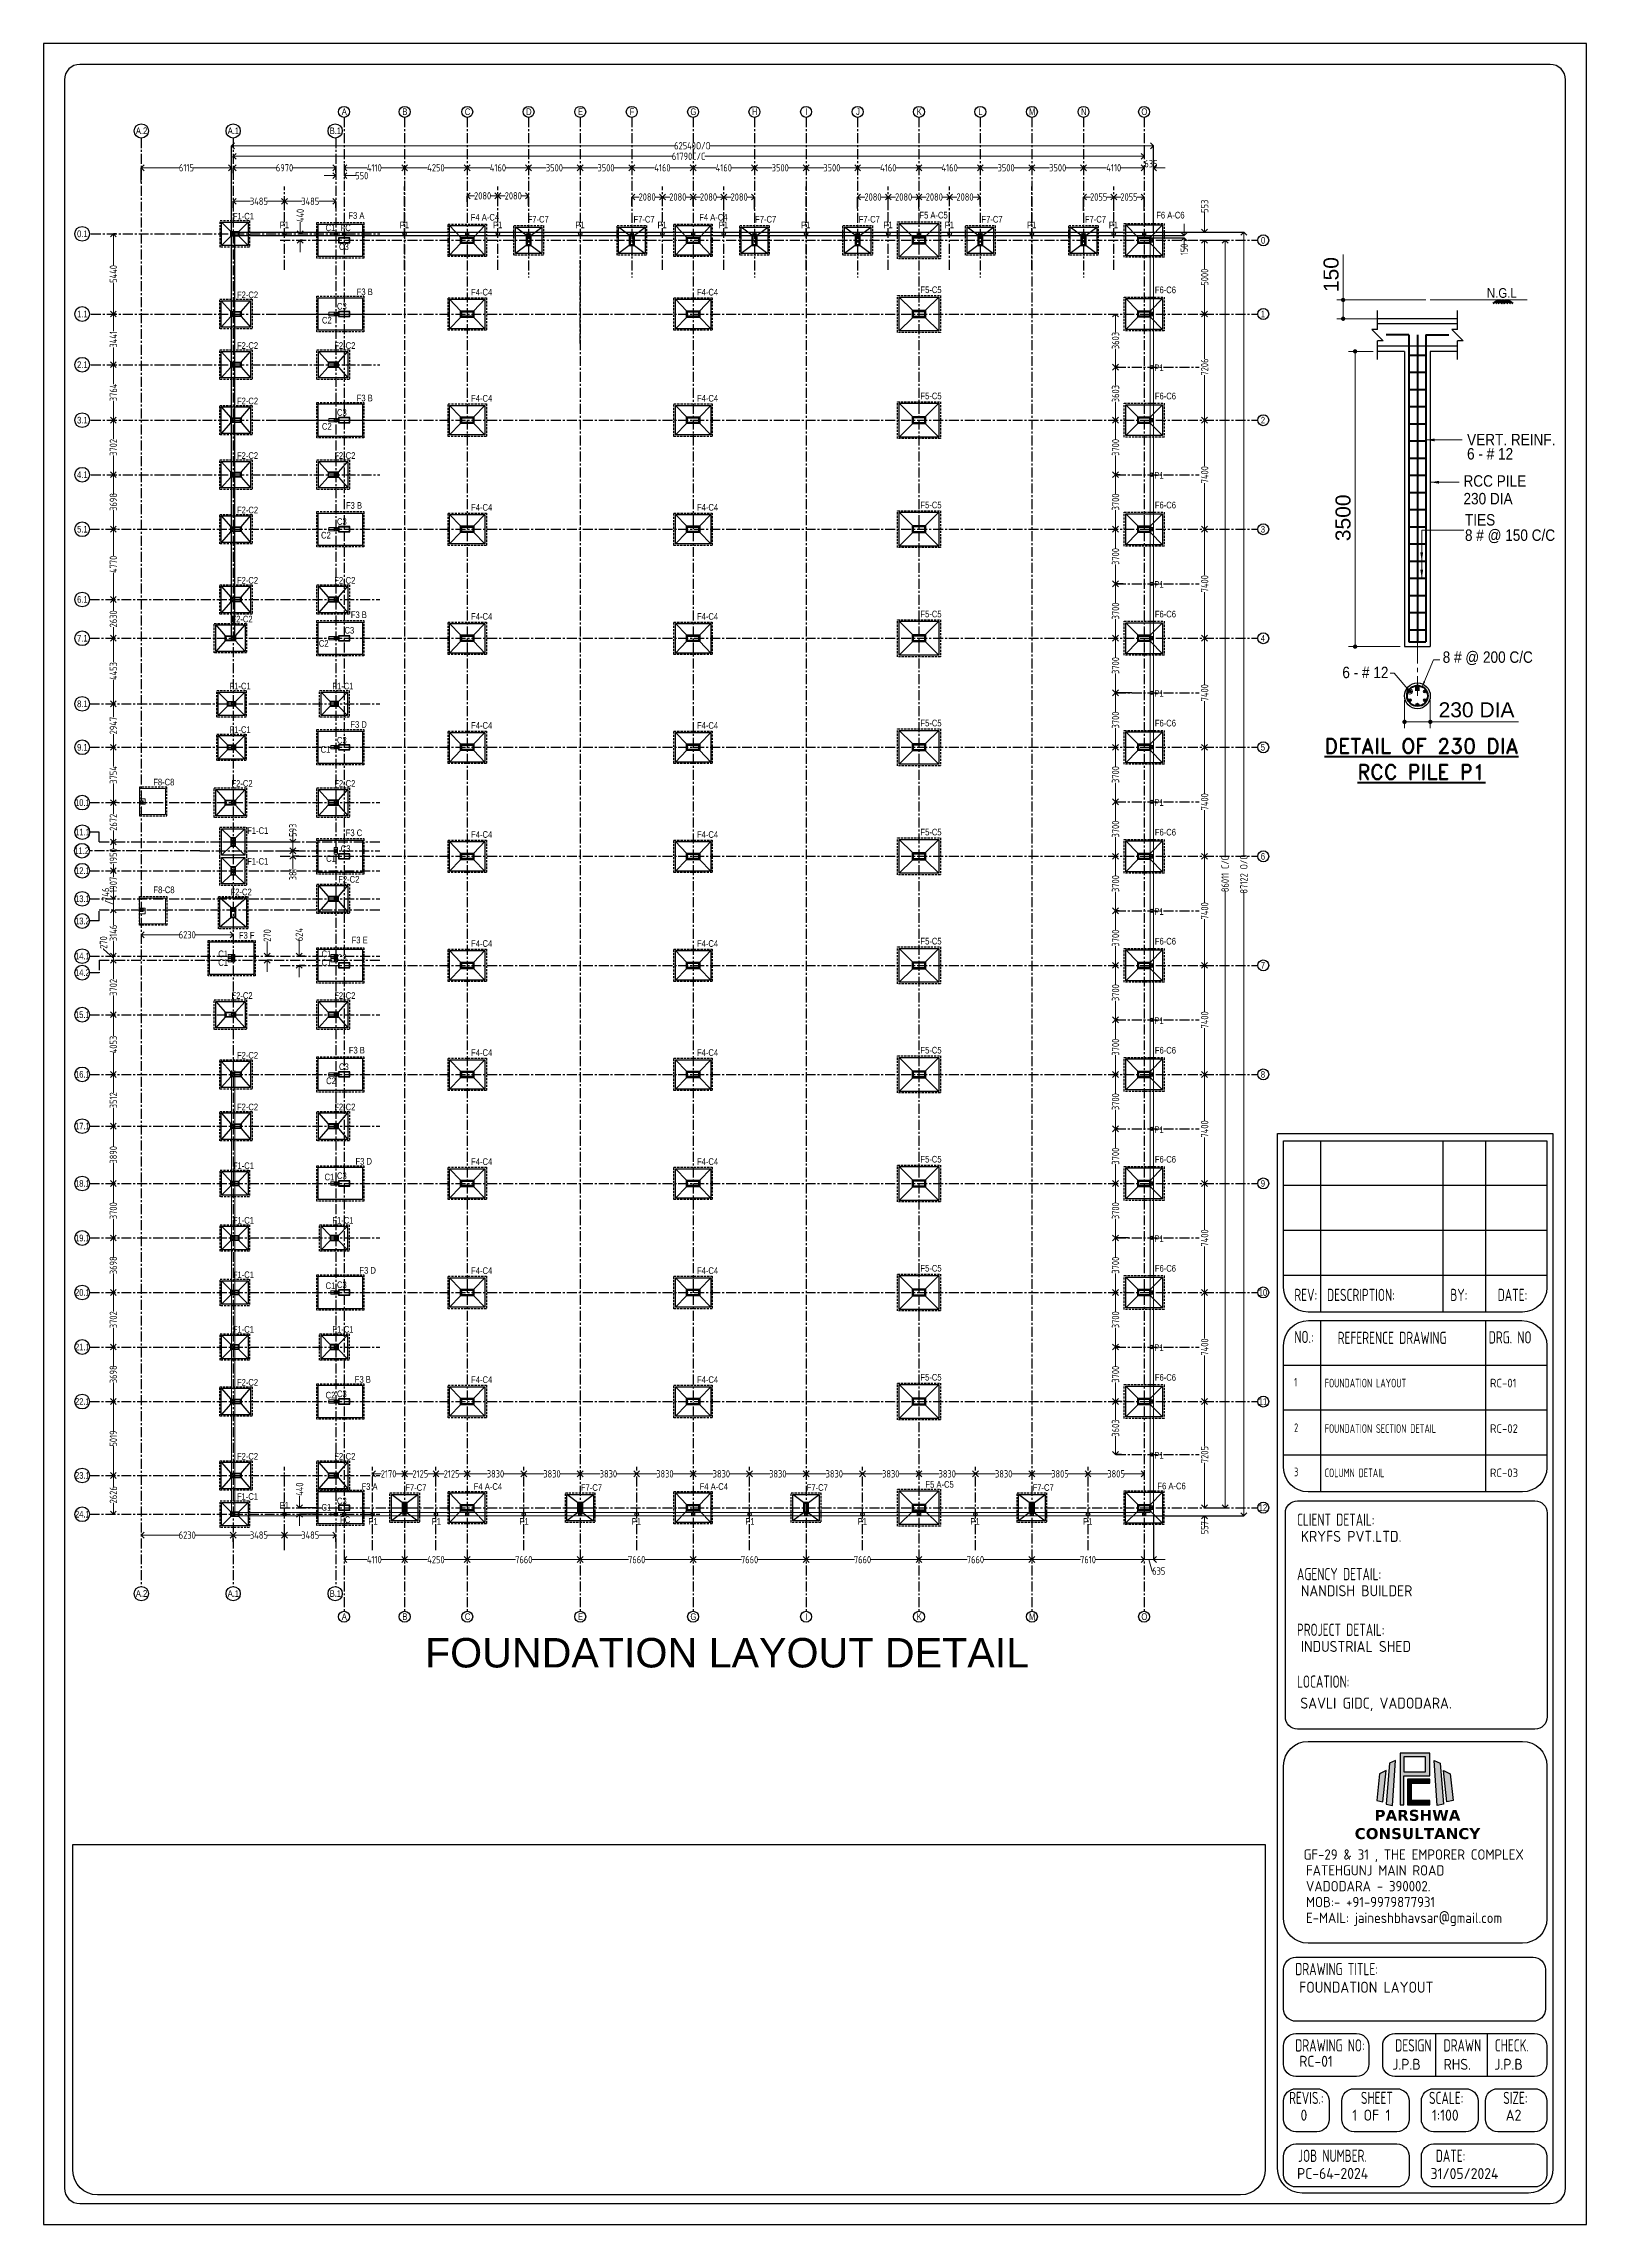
# Model space of a CAD drawing. Header units: inches. Extents: x -605 to 2991212, y -2872845 to 0.
# Drawn here: x 2283562 to 2388208, y -2765195 to -2617195 of the extents above; entities that cross this region are included whole.
import ezdxf
from ezdxf import colors
from ezdxf.entities.mleader import LeaderData, LeaderLine
from ezdxf.enums import TextEntityAlignment as Align
from ezdxf.math import Vec2, Vec3

# ---------------------------------------------------------------- set-up
doc = ezdxf.new("R2010")
doc.units = ezdxf.units.IN
doc.header["$LTSCALE"] = 600
doc.header["$MEASUREMENT"] = 0
doc.linetypes.add('CENTER', pattern=[2, 1.25, -0.25, 0.25, -0.25])
doc.linetypes.add('DASHED2', pattern=[0.375, 0.25, -0.125])
for name, color, linetype, lineweight in [('BRICK  WALL', 253, 'Continuous', 0), ('CENTER', 1, 'CENTER', 0), ('DIM', 251, 'Continuous', 0), ('GB', 6, 'Continuous', 20), ('L2', 2, 'Continuous', 20), ('L3', 3, 'Continuous', 25), ('L4', 4, 'Continuous', 30), ('L5', 10, 'Continuous', 40), ('PV_MASONRY', 10, 'Continuous', 0), ('PV_TEXT_ROMANS', 7, 'Continuous', 0), ('rDIMension', 1, 'Continuous', 18), ('rRCC 1', 3, 'Continuous', 25), ('rRCC 2', 40, 'Continuous', 15), ('rSHEET', 2, 'Continuous', 30), ('TEXT6', 6, 'Continuous', 50), ('TEXT7', 7, 'Continuous', 30)]:
    doc.layers.add(name, color=color, linetype=linetype, lineweight=lineweight)
doc.layers.add('see level', color=2, linetype='Continuous')
doc.layers.add('SnT-CENTER2', color=8, linetype='CENTER')
doc.styles.add('DIM', font='geniso.shx', dxfattribs={"width": 0.85})
doc.styles.add('J.P', font='ARIALN.TTF')
doc.styles.add('ROMAND', font='romand.shx')
doc.styles.add('ROMANS', font='arial.ttf')
doc.styles.get("Standard").update_dxf_attribs({"font": 'arial.ttf'})
doc.styles.add('TEXT3', font='geniso.shx')
doc.styles.add('TEXT3 0.75NA', font='geniso.shx', dxfattribs={"width": 0.75})
doc.dimstyles.new('DST-25$7', dxfattribs={"dimscale": 150, "dimtxt": 2.25, "dimasz": 2, "dimexe": 1.5, "dimexo": 1, "dimgap": 1, "dimtad": 1, "dimdec": 0, "dimlfac": 0.25, "dimzin": 0, "dimdsep": 46, "dimtxsty": 'ROMANS', "dimblk": 'DOT', "dimcen": 0.09, "dimdle": 1, "dimclrd": 1, "dimclre": 1, "dimclrt": 7, "dimadec": 0, "dimazin": 0, "dimtfac": 1, "dimtdec": 0, "dimtmove": 0, "dimatfit": 3, "dimfxl": 1, "dimtolj": 1, "dimtzin": 0, "dimarcsym": 0})
doc.dimstyles.new('DST-50', dxfattribs={"dimscale": 150, "dimtxt": 2.25, "dimasz": 1, "dimexe": 1.5, "dimexo": 1, "dimgap": 1, "dimtad": 1, "dimdec": 0, "dimlfac": 0.333333, "dimzin": 0, "dimdsep": 46, "dimtxsty": 'ROMANS', "dimblk": 'DOT', "dimcen": 0.09, "dimdle": 1, "dimclrd": 1, "dimclre": 1, "dimclrt": 7, "dimadec": 0, "dimazin": 0, "dimtfac": 1, "dimtdec": 0, "dimtmove": 0, "dimatfit": 3, "dimfxl": 1, "dimtolj": 1, "dimtzin": 0, "dimarcsym": 0})
doc.dimstyles.new('DST-50$7', dxfattribs={"dimscale": 150, "dimtxt": 2.25, "dimasz": 2, "dimexe": 1.5, "dimexo": 1, "dimgap": 1, "dimtad": 1, "dimdec": 0, "dimlfac": 0.333333, "dimzin": 0, "dimdsep": 46, "dimtxsty": 'ROMANS', "dimblk": 'DOT', "dimcen": 0.09, "dimdle": 1, "dimclrd": 1, "dimclre": 1, "dimclrt": 7, "dimadec": 0, "dimazin": 0, "dimtfac": 1, "dimtdec": 0, "dimtmove": 0, "dimatfit": 3, "dimfxl": 1, "dimtolj": 1, "dimtzin": 0, "dimarcsym": 0})
doc.dimstyles.new('ST-100', dxfattribs={"dimscale": 100, "dimtxt": 2.5, "dimasz": 2, "dimexe": 0.18, "dimexo": 0.0625, "dimgap": 0.2, "dimtad": 0, "dimdec": 0, "dimzin": 0, "dimdsep": 46, "dimtxsty": 'DIM', "dimblk": 'OPEN90', "dimcen": 0.09, "dimclrd": 256, "dimclrt": 7, "dimadec": 0, "dimazin": 0, "dimtfac": 1, "dimtdec": 0, "dimtofl": 0, "dimtmove": 0, "dimatfit": 3, "dimldrblk": 'OPEN90', "dimfxl": 1, "dimtolj": 1, "dimtzin": 0, "dimlwd": -1, "dimarcsym": 0})

msp = doc.modelspace()

# ---------------------------------------------------------------- texts
at = {"layer": 'PV_TEXT_ROMANS', "char_height": 450, "style": 'J.P'}
for s, insert, width, attachment_point in [('\\pxqc;A', (2303489, -2621591.9), 931.892, 1), ('\\pxqc;B', (2307599, -2621591.9), 931.892, 1), ('\\pxqc;C', (2311849, -2621591.9), 931.892, 1), ('\\pxqc;D', (2316009, -2621591.9), 931.892, 1), ('\\pxqc;E', (2319509, -2621591.9), 931.892, 1), ('\\pxqc;F', (2323009, -2621591.9), 931.892, 1), ('\\pxqc;G', (2327169, -2621591.9), 931.892, 1), ('\\pxqc;H', (2331329, -2621591.9), 931.892, 1), ('\\pxqc;I', (2334829, -2621591.9), 931.892, 1), ('\\pxqc;J', (2338329, -2621591.9), 931.892, 1), ('\\pxqc;K', (2342489, -2621591.9), 931.892, 1), ('\\pxqc;L', (2346649, -2621591.9), 931.892, 1), ('\\pxqc;M', (2350149, -2621591.9), 931.892, 1), ('\\pxqc;N', (2353649, -2621591.9), 931.892, 1), ('\\pxqc;O', (2357759, -2621591.9), 931.892, 1), ('\\pxqc;A.2', (2289739, -2622886.8), 931.892, 1), ('\\pxqc;A.1', (2295969, -2622886.8), 931.892, 1), ('\\pxqc;B.1', (2302889, -2622886.8), 931.892, 1), ('\\pxqc;0.1', (2285724, -2629878), 931.892, 1), ('\\pxqc;F1-C1', (2296645.9, -2628681), 931.892, 1), ('\\pxqc;P1', (2300949.9, -2629272), 2135.966, 3), ('\\pxqc;C1', (2301950.5, -2629470.5), 2135.966, 1), ('\\pxqc;FC', (2302985, -2629469), 2135.966, 1), ('\\pxqc;F3 A', (2303529.9, -2628640.7), 2496.79, 1), ('\\pxqc;P1', (2309094.9, -2629272), 2135.966, 3), ('\\pxqc;F4 A-C4', (2312284.3, -2628753.8), 2424.72, 1), ('\\pxqc;P1', (2315424.9, -2629272), 2135.966, 3), ('\\pxqc;F7-C7', (2316644.5, -2628888.2), 931.892, 1), ('\\pxqc;P1', (2321004.9, -2629272), 2135.966, 3), ('\\pxqc;F7-C7', (2323823.9, -2628888.2), 931.892, 1), ('\\pxqc;P1', (2326584.9, -2629272), 2135.966, 3), ('\\pxqc;F4 A-C4', (2327822.4, -2628753.8), 2339.741, 1), ('\\pxqc;P1', (2330744.9, -2629272), 2135.966, 3), ('\\pxqc;F7-C7', (2332074.4, -2628888.2), 931.892, 1), ('\\pxqc;P1', (2336324.9, -2629272), 2135.966, 3), ('\\pxqc;F7-C7', (2339100.9, -2628888.2), 931.892, 1), ('\\pxqc;P1', (2341904.9, -2629272), 2135.966, 3), ('\\pxqc;F5 A-C5', (2342420.2, -2628610.9), 3014.181, 1), ('\\pxqc;P1', (2346064.9, -2629272), 2135.966, 3), ('\\pxqc;F7-C7', (2347427.1, -2628888.2), 931.892, 1), ('\\pxqc;P1', (2351644.9, -2629272), 2135.966, 3), ('\\pxqc;F7-C7', (2354443.1, -2628888.2), 931.892, 1), ('\\pxqc;P1', (2357199.9, -2629272), 2135.966, 3), ('\\pxqc;F6 A-C6', (2358487.1, -2628610.9), 3012.269, 1), ('\\pxqc;C3', (2302858.3, -2630750.7), 2135.966, 1), ('0', (2366139.5, -2630318), 931.892, 1), ('\\pxqc;F2-C2', (2296925.6, -2634019.8), 931.892, 1), ('\\pxqc;F3 B', (2304221.7, -2633816.3), 2241.592, 1), ('\\pxqc;F4-C4', (2312810.4, -2633837.9), 931.892, 1), ('\\pxqc;F4-C4', (2328130.4, -2633837.9), 931.892, 1), ('\\pxqc;F5-C5', (2343287.3, -2633674.9), 931.892, 1), ('\\pxqc;F6-C6', (2359188.8, -2633681.7), 931.892, 1), ('\\pxqc;1.1', (2285724, -2635319.6), 931.892, 1), ('\\pxqc;C2', (2301702.7, -2635741.4), 2135.966, 1), ('\\pxqc;C3', (2302722, -2634795.7), 2135.966, 1), ('\\pxqc;1', (2365803.4, -2635319.6), 931.892, 1), ('\\pxqc;2.1', (2285724, -2638759), 931.892, 1), ('\\pxqc;F2-C2', (2296925.6, -2637460.8), 931.892, 1), ('\\pxqc;F2-C2', (2303525.6, -2637460.8), 931.892, 1), ('\\pxqc;P1', (2360290.1, -2638971.6), 2135.966, 3), ('\\pxqc;F2-C2', (2296925.6, -2641225.3), 931.892, 1), ('\\pxqc;F3 B', (2304221.7, -2641021.8), 2241.592, 1), ('\\pxqc;F4-C4', (2312810.4, -2641043.4), 931.892, 1), ('\\pxqc;F4-C4', (2328130.4, -2641043.4), 931.892, 1), ('\\pxqc;F5-C5', (2343287.3, -2640880.4), 931.892, 1), ('\\pxqc;F6-C6', (2359188.8, -2640887.2), 931.892, 1), ('\\pxqc;3.1', (2285724, -2642525.1), 931.892, 1), ('\\pxqc;C2', (2301702.7, -2642946.9), 2135.966, 1), ('\\pxqc;C3', (2302722, -2642001.2), 2135.966, 1), ('\\pxqc;2', (2365803.4, -2642525.1), 931.892, 1), ('\\pxqc;4.1', (2285724, -2646225.1), 931.892, 1), ('\\pxqc;F2-C2', (2296925.6, -2644926.8), 931.892, 1), ('\\pxqc;F2-C2', (2303525.6, -2644926.8), 931.892, 1), ('\\pxqc;P1', (2360290.1, -2646274.4), 2135.966, 3), ('\\pxqc;F2-C2', (2296925.6, -2648625.3), 931.892, 1), ('\\pxqc;F3 B', (2303490.8, -2648312.3), 2241.592, 1), ('\\pxqc;F4-C4', (2312810.4, -2648441.8), 931.892, 1), ('\\pxqc;F4-C4', (2328130.4, -2648441.8), 931.892, 1), ('\\pxqc;F5-C5', (2343287.3, -2648280.4), 931.892, 1), ('\\pxqc;F6-C6', (2359188.8, -2648285.6), 931.892, 1), ('\\pxqc;5.1', (2285724, -2649925.1), 931.892, 1), ('\\pxqc;C2', (2301641.3, -2650331.4), 2135.966, 1), ('\\pxqc;C3', (2302722, -2649401.2), 2135.966, 1), ('\\pxqc;3', (2365803.4, -2649925.1), 931.892, 1), ('\\pxqc;F2-C2', (2296925.6, -2653395.3), 931.892, 1), ('\\pxqc;F2-C2', (2303525.6, -2653395.3), 931.892, 1), ('\\pxqc;6.1', (2285724, -2654693.5), 931.892, 1), ('\\pxqc;P1', (2360290.1, -2653674.4), 2135.966, 3), ('\\pxqc;F2-C2', (2296555.6, -2656025.3), 931.892, 1), ('\\pxqc;F3 B', (2303823.1, -2655729.4), 2241.592, 1), ('\\pxqc;F4-C4', (2312810.4, -2655843.4), 931.892, 1), ('\\pxqc;F4-C4', (2328130.4, -2655843.4), 931.892, 1), ('\\pxqc;F5-C5', (2343287.3, -2655680.4), 931.892, 1), ('\\pxqc;F6-C6', (2359188.8, -2655685.6), 931.892, 1), ('\\pxqc;7.1', (2285724, -2657323.5), 931.892, 1), ('\\pxqc;C2', (2301491.9, -2657676.2), 2135.966, 1), ('\\pxqc;C3', (2303230.9, -2656783.6), 2135.966, 1), ('\\pxqc;4', (2365803.4, -2657325.1), 931.892, 1), ('\\pxqc;F1-C1', (2296425.9, -2660572.2), 931.892, 1), ('\\pxqc;F1-C1', (2303395.9, -2660572.2), 931.892, 1), ('\\pxqc;8.1', (2285724, -2661776.2), 931.892, 1), ('\\pxqc;P1', (2360290.1, -2661074.4), 2135.966, 3), ('\\pxqc;F1-C1', (2296425.9, -2663526.5), 931.892, 1), ('\\pxqc;F3 D', (2303605, -2663178.3), 2641.462, 1), ('\\pxqc;F4-C4', (2312810.4, -2663241.8), 931.892, 1), ('\\pxqc;F4-C4', (2328130.4, -2663241.8), 931.892, 1), ('\\pxqc;F5-C5', (2343287.3, -2663080.4), 931.892, 1), ('\\pxqc;F6-C6', (2359188.8, -2663085.6), 931.892, 1), ('\\pxqc;9.1', (2285724, -2664723.5), 931.892, 1), ('\\pxqc;C1', (2301614.9, -2664869.9), 2135.966, 1), ('\\pxqc;C3', (2302722, -2664251.3), 2135.966, 1), ('\\pxqc;5', (2365803.4, -2664725.1), 931.892, 1), ('\\pxqc;F8-C8', (2291247.5, -2667087.5), 931.892, 1), ('\\pxqc;F2-C2', (2296555.6, -2667179.3), 931.892, 1), ('\\pxqc;F2-C2', (2303525.6, -2667179.3), 931.892, 1), ('\\pxqc;10.1', (2285724, -2668477.6), 931.892, 1), ('\\pxqc;P1', (2360290.1, -2668474.4), 2135.966, 3), ('\\pxqc;11.1', (2285729.6, -2670483.7), 931.892, 1), ('\\pxqc;F1-C1', (2297618.4, -2670376.8), 931.892, 1), ('\\pxqc;F3 C', (2303541.8, -2670527.9), 2142.609, 1), ('\\pxqc;F4-C4', (2312810.4, -2670643.4), 931.892, 1), ('\\pxqc;F4-C4', (2328130.4, -2670643.4), 931.892, 1), ('\\pxqc;F5-C5', (2343287.3, -2670480.4), 931.892, 1), ('\\pxqc;F6-C6', (2359188.8, -2670485.6), 931.892, 1), ('\\pxqc;11.2', (2285680.5, -2671742.6), 931.892, 1), ('\\pxqc;F1-C1', (2297618.4, -2672460.6), 931.892, 1), ('\\pxqc;C1', (2301983.1, -2672277.8), 2135.966, 1), ('\\pxqc;C3', (2302974.7, -2671602.7), 2135.966, 1), ('\\pxqc;6', (2365803.4, -2672125.1), 931.892, 1), ('\\pxqc;12.1', (2285724, -2673100.2), 931.892, 1), ('\\pxqc;F2-C2', (2303795.5, -2673686.4), 931.892, 1), ('\\pxqc;13.1', (2285724, -2675007.6), 931.892, 1), ('\\pxqc;F8-C8', (2291260.3, -2674853.8), 931.892, 7), ('\\pxqc;F2-C2', (2296493.2, -2674543.5), 931.892, 1), ('\\pxqc;13.2', (2285724, -2676511), 931.892, 1), ('\\pxqc;P1', (2360290.1, -2675874.4), 2135.966, 3), ('\\pxqc;C1', (2294669.7, -2678742.3), 2135.966, 1), ('\\pxqc;F3 F', (2296645.9, -2677480.7), 1379.089, 1), ('\\pxqc;C1', (2301674.8, -2678742.3), 2135.966, 1), ('\\pxqc;F3 E', (2303887.2, -2677807.6), 2220.923, 1), ('\\pxqc;F4-C4', (2312810.4, -2678041.8), 931.892, 1), ('\\pxqc;F4-C4', (2328130.4, -2678041.8), 931.892, 1), ('\\pxqc;F5-C5', (2343287.3, -2677880.4), 931.892, 1), ('\\pxqc;F6-C6', (2359188.8, -2677885.6), 931.892, 1), ('\\pxqc;14.1', (2285724, -2678899.1), 931.892, 1), ('\\pxqc;14.2', (2285724, -2680020.6), 931.892, 1), ('\\pxqc;C1', (2294669.7, -2679333.3), 2135.966, 1), ('\\pxqc;C1', (2301674.8, -2679333.3), 2135.966, 1), ('\\pxqc;C3', (2302722, -2679002.7), 2135.966, 1), ('\\pxqc;7', (2365803.4, -2679525.1), 931.892, 1), ('\\pxqc;F2-C2', (2296555.6, -2681572.4), 931.892, 1), ('\\pxqc;F2-C2', (2303525.6, -2681572.4), 931.892, 1), ('\\pxqc;15.1', (2285724, -2682870.7), 931.892, 1), ('\\pxqc;P1', (2360290.1, -2683274.1), 2135.966, 3), ('\\pxqc;F2-C2', (2296925.6, -2685625.3), 931.892, 1), ('\\pxqc;F3 B', (2303346.6, -2685281.4), 2923.952, 1), ('\\pxqc;F4-C4', (2312810.4, -2685443.4), 931.892, 1), ('\\pxqc;F4-C4', (2328130.4, -2685443.4), 931.892, 1), ('\\pxqc;F5-C5', (2343287.3, -2685280.4), 931.892, 1), ('\\pxqc;F6-C6', (2359188.8, -2685285.6), 931.892, 1), ('\\pxqc;16.1', (2285724, -2686923.5), 931.892, 1), ('\\pxqc;C2', (2301987.2, -2687360), 2135.966, 1), ('\\pxqc;C3', (2302859, -2686402.7), 2135.966, 1), ('\\pxqc;8', (2365803.4, -2686925.1), 931.892, 1), ('\\pxqc;F2-C2', (2296925.6, -2689136.8), 931.892, 1), ('\\pxqc;F2-C2', (2303525.6, -2689136.8), 931.892, 1), ('\\pxqc;17.1', (2285724, -2690435.1), 931.892, 1), ('\\pxqc;P1', (2360290.1, -2690674.4), 2135.966, 3), ('\\pxqc;F1-C1', (2296645.9, -2693126.5), 931.892, 1), ('\\pxqc;F3 D', (2304221.7, -2692821.8), 2106.506, 1), ('\\pxqc;F4-C4', (2312810.4, -2692841.8), 931.892, 1), ('\\pxqc;F4-C4', (2328130.4, -2692841.8), 931.892, 1), ('\\pxqc;F5-C5', (2343287.3, -2692680.4), 931.892, 1), ('\\pxqc;F6-C6', (2359188.8, -2692685.6), 931.892, 1), ('\\pxqc;18.1', (2285724, -2694325.1), 931.892, 1), ('\\pxqc;C1', (2301881.5, -2693888), 2135.966, 1), ('\\pxqc;C3', (2302722, -2693801.2), 2135.966, 1), ('\\pxqc;9', (2365803.4, -2694325.1), 931.892, 1), ('\\pxqc;19.1', (2285724, -2698025.1), 931.892, 1), ('\\pxqc;F1-C1', (2296645.9, -2696828), 931.892, 1), ('\\pxqc;F1-C1', (2303395.9, -2696828), 931.892, 1), ('\\pxqc;P1', (2360290.1, -2698074.4), 2135.966, 3), ('\\pxqc;F1-C1', (2296645.9, -2700526.5), 931.892, 1), ('\\pxqc;F3 D', (2304221.7, -2700221.8), 2641.462, 1), ('\\pxqc;F4-C4', (2312810.4, -2700241.8), 931.892, 1), ('\\pxqc;F4-C4', (2328130.4, -2700241.8), 931.892, 1), ('\\pxqc;F5-C5', (2343287.3, -2700080.4), 931.892, 1), ('\\pxqc;F6-C6', (2359188.8, -2700085.6), 931.892, 1), ('\\pxqc;20.1', (2285724, -2701725.1), 931.892, 1), ('\\pxqc;C1', (2301951, -2701265.5), 2135.966, 1), ('\\pxqc;C3', (2302722, -2701201.2), 2135.966, 1), ('\\pxqc;10', (2365803.4, -2701723.5), 931.892, 1), ('\\pxqc;21.1', (2285724, -2705425.1), 931.892, 1), ('\\pxqc;F1-C1', (2296645.9, -2704228), 931.892, 1), ('\\pxqc;F1-C1', (2303395.9, -2704228), 931.892, 1), ('\\pxqc;P1', (2360290.1, -2705474.4), 2135.966, 3), ('\\pxqc;F2-C2', (2296925.6, -2707826.8), 931.892, 1), ('\\pxqc;F3 B', (2303934.7, -2707623.4), 2559.383, 1), ('\\pxqc;F4-C4', (2312810.4, -2707641.8), 931.892, 1), ('\\pxqc;F4-C4', (2328130.4, -2707641.8), 931.892, 1), ('\\pxqc;F5-C5', (2343287.3, -2707480.4), 931.892, 1), ('\\pxqc;F6-C6', (2359188.8, -2707487.2), 931.892, 1), ('\\pxqc;22.1', (2285724, -2709125.1), 931.892, 1), ('\\pxqc;C2', (2301951, -2708692.4), 2135.966, 1), ('\\pxqc;C3', (2302722, -2708602.7), 2135.966, 1), ('\\pxqc;11', (2365803.4, -2709125.1), 931.892, 1), ('\\pxqc;F2-C2', (2296925.6, -2712844.2), 931.892, 1), ('\\pxqc;F2-C2', (2303525.6, -2712844.2), 931.892, 1), ('\\pxqc;P1', (2360290.1, -2712776.9), 2135.966, 3), ('\\pxqc;23.1', (2285724, -2714142.5), 931.892, 1), ('\\pxqc;F1-C1', (2296923.2, -2715571), 931.892, 1), ('\\pxqc;F3 A', (2304221.7, -2714893.3), 2897.558, 1), ('\\pxqc;F7-C7', (2308346.1, -2714961.2), 931.892, 1), ('\\pxqc;F4 A-C4', (2312502.4, -2714893.3), 2396.759, 1), ('\\pxqc;F7-C7', (2320256.1, -2714961.2), 931.892, 1), ('\\pxqc;F4 A-C4', (2327822.4, -2714893.3), 2396.759, 1), ('\\pxqc;F7-C7', (2335576.1, -2714961.2), 931.892, 1), ('\\pxqc;F5 A-C5', (2342975.4, -2714750.4), 2725.181, 1), ('\\pxqc;F7-C7', (2350896.1, -2714961.2), 931.892, 1), ('\\pxqc;F6 A-C6', (2358815.4, -2714860.3), 2514.692, 1), ('\\pxqc;24.1', (2285724, -2716772.5), 931.892, 1), ('\\pxqc;P1', (2300949.9, -2716166.5), 2135.966, 3), ('\\pxqc;C1', (2301670.2, -2716304.1), 2135.966, 1), ('\\pxqc;C3', (2302722, -2715872.6), 2135.966, 1), ('\\pxqc;FC', (2302945.2, -2717148.8), 2135.966, 1), ('\\pxqc;P1', (2304830, -2717264.3), 2135.966, 1), ('\\pxqc;P1', (2309125, -2717263.6), 2135.966, 1), ('\\pxqc;P1', (2315080, -2717263.6), 2135.966, 1), ('\\pxqc;P1', (2324836.2, -2717263.6), 2135.966, 3), ('\\pxqc;P1', (2330400, -2717263.6), 2135.966, 1), ('\\pxqc;P1', (2340156.2, -2717263.6), 2135.966, 3), ('\\pxqc;P1', (2345675, -2717265.1), 2135.966, 1), ('\\pxqc;P1', (2355451.2, -2717265.1), 2135.966, 3), ('\\pxqc;12', (2365803.4, -2716328.5), 931.892, 1), ('\\pxqc;A.2', (2289739, -2722155.8), 931.892, 1), ('\\pxqc;A.1', (2295969, -2722155.8), 931.892, 1), ('\\pxqc;B.1', (2302889, -2722155.8), 931.892, 1), ('\\pxqc;A', (2303489, -2723724.2), 931.892, 1), ('\\pxqc;B', (2307599, -2723724.2), 931.892, 1), ('\\pxqc;C', (2311849, -2723724.2), 931.892, 1), ('\\pxqc;E', (2319509, -2723724.2), 931.892, 1), ('\\pxqc;G', (2327169, -2723724.2), 931.892, 1), ('\\pxqc;I', (2334829, -2723724.2), 931.892, 1), ('\\pxqc;K', (2342489, -2723724.2), 931.892, 1), ('\\pxqc;M', (2350149, -2723724.2), 931.892, 1), ('\\pxqc;O', (2357759, -2723724.2), 931.892, 1)]:
    msp.add_mtext(s, dxfattribs=dict(at, insert=insert, width=width, attachment_point=attachment_point))
at = {"layer": 'rRCC 2'}
msp.add_text('FOUNDATION LAYOUT DETAIL', height=2000, dxfattribs=at).set_placement((2309427.5, -2727399.2))
at = {"layer": 'rSHEET', "style": 'TEXT3 0.75NA', "width": 0.75}
for s, height, p in [('REV:', 830.5, (2368401.4, -2702529.8)), ('DESCRIPTION:', 830.5, (2370615.3, -2702529.8)), ('BY:', 830.5, (2378978, -2702529.8)), ('DATE:', 830.5, (2382190.8, -2702529.8)), ('NO.:', 830.5, (2368401.4, -2705383.4)), ('REFERENCE DRAWING', 830.5, (2371342.1, -2705443.9)), ('DRG. NO', 830.5, (2381585.1, -2705413.5)), ('2', 587.2, (2368385, -2711420)), ('FOUNDATION SECTION DETAIL', 587.223, (2370459.2, -2711479.5)), ('3', 587.2, (2368385, -2714425.1)), ('COLUMN DETAIL', 587.223, (2370459.2, -2714484.7)), ('CLIENT DETAIL:', 830.5, (2368577.8, -2717786.3)), ('AGENCY DETAIL:', 830.5, (2368577.8, -2721478.1)), ('PROJECT DETAIL:', 830.5, (2368577.8, -2725256.7)), ('LOCATION:', 830.5, (2368577.8, -2728774.7)), ('DRAWING TITLE:', 830.5, (2368461.7, -2748282.6)), ('DRAWING NO:', 830.5, (2368461.7, -2753462.6)), ('DESIGN', 830.5, (2375239.9, -2753462.6)), ('DRAWN', 830.5, (2378521.9, -2753462.6)), ('CHECK.', 830.5, (2381994.6, -2753462.6)), ('REVIS.:', 830.5, (2368045.7, -2757026.8)), ('SHEET', 830.5, (2372914.7, -2757026.8)), ('SCALE:', 830.5, (2377534.9, -2757026.8)), ('SIZE:', 830.5, (2382569.3, -2757026.8)), ('JOB NUMBER.', 830.5, (2368649.5, -2760956.5)), ('DATE:', 830.5, (2377992.6, -2760956.5))]:
    msp.add_text(s, height=height, dxfattribs=at).set_placement(p)
at = {"layer": 'rSHEET', "color": 1, "style": 'TEXT3 0.75NA', "width": 0.75}
for s, height, p in [('1', 587.2, (2368385, -2708334.4)), ('FOUNDATION LAYOUT', 587.223, (2370459.2, -2708393.9))]:
    msp.add_text(s, height=height, dxfattribs=at).set_placement(p)
at = {"layer": 'rSHEET', "color": 1, "style": 'TEXT3 0.75NA'}
msp.add_text('RC-01', height=587.22, dxfattribs=at).set_placement((2381670.9, -2708393.9))
at = {"layer": 'rSHEET'}
for s, height, style, p in [('RC-02', 587.22, 'TEXT3 0.75NA', (2381670.9, -2711479.5)), ('RC-03', 587.22, 'TEXT3 0.75NA', (2381670.9, -2714484.7)), ('KRYFS PVT.LTD.', 747.45, 'TEXT3', (2368842.4, -2718876)), ('NANDISH BUILDER', 747.45, 'TEXT3', (2368842.4, -2722567.8)), ('INDUSTRIAL SHED', 747.45, 'TEXT3', (2368842.4, -2726346.5)), ('SAVLI GIDC, VADODARA.', 747.45, 'TEXT3', (2368806.4, -2730190.9)), ('FOUNDATION LAYOUT', 747.45, 'TEXT3', (2368726.3, -2749474.8)), ('RC-01', 747.45, 'TEXT3', (2368726.3, -2754499.4)), ('J.P.B', 747.45, 'TEXT3', (2375047.6, -2754705.1)), ('RHS.', 747.45, 'TEXT3', (2378521.3, -2754705.1)), ('J.P.B', 747.45, 'TEXT3', (2381968.4, -2754705.1)), ('0', 747.5, 'TEXT3', (2368816.7, -2758156.8)), ('1 OF 1', 747.45, 'TEXT3', (2372330, -2758156.8)), ('1:100', 747.45, 'TEXT3', (2377733.5, -2758156.8)), ('A2', 747.45, 'TEXT3', (2382737, -2758156.8)), ('PC-64-2024', 747.45, 'TEXT3', (2368586.2, -2762112.1)), ('31/05/2024', 747.45, 'TEXT3', (2377639.5, -2762122.3))]:
    msp.add_text(s, height=height, dxfattribs=dict(at, style=style)).set_placement(p)
at = {"layer": 'rSHEET', "lineweight": 13, "style": 'TEXT3'}
for s, p in [('GF-29 & 31 , THE EMPORER COMPLEX', (2369028.3, -2740444.6)), ('FATEHGUNJ MAIN ROAD', (2369189.4, -2741518.6)), ('VADODARA - 390002.', (2369189.4, -2742592.7)), ('MOB:- +91-9979877931', (2369189.4, -2743666.8)), ('E-MAIL: jaineshbhavsar@gmail.com', (2369189.4, -2744740.8))]:
    msp.add_text(s, height=699.745, dxfattribs=at).set_placement(p)

# ---------------------------------------------------------------- blocks, each defined once
blk = doc.blocks.new('Q')
at = {"linetype": 'Continuous', "ltscale": 0.5}
h = blk.add_hatch(color=152, dxfattribs=at)
h.dxf.hatch_style = 1
h.paths.add_polyline_path([(6.07, 15.37), (5.53, 10.52), (6.67, 10.29), (7.27, 16.02)])
h.paths.add_polyline_path([(18.9, 15.37), (19.44, 10.52), (18.3, 10.29), (17.7, 16.02)])
h = blk.add_hatch(color=10, dxfattribs=at)
h.dxf.hatch_style = 1
h.paths.add_polyline_path([(7.87, 17.31), (7.27, 9.83), (8.41, 9.62), (8.96, 17.82)])
h.paths.add_polyline_path([(17.1, 17.31), (17.7, 9.83), (16.56, 9.62), (16.01, 17.82)])
h = blk.add_hatch(color=152, dxfattribs=at)
h.dxf.hatch_style = 1
h.paths.add_polyline_path([(9.79, 19.18), (9.79, 9.76), (10.5, 9.76), (10.5, 15.05), (15.19, 15.05), (15.19, 19.18)])
h.paths.add_polyline_path([(10.5, 18.5), (10.5, 15.72), (14.45, 15.72), (14.45, 18.5)], flags=16)
h = blk.add_hatch(color=152, dxfattribs=at)
h.dxf.hatch_style = 1
h.paths.add_polyline_path([(11.15, 14.43), (11.15, 9.76), (15.19, 9.76), (15.19, 10.52), (11.87, 10.52), (11.87, 13.69), (15.19, 13.69), (15.19, 14.43)])
at = {"color": 152, "linetype": 'Continuous'}
for points in [[(6.07, 15.37), (5.53, 10.52), (6.67, 10.29), (7.27, 16.02), (6.07, 15.37)], [(9.79, 19.18), (9.79, 9.76), (10.5, 9.76), (10.5, 15.05), (15.19, 15.05), (15.19, 19.18), (9.79, 19.18)], [(10.5, 18.5), (10.5, 15.72), (14.45, 15.72), (14.45, 18.5), (10.5, 18.5)], [(18.9, 15.37), (19.44, 10.52), (18.3, 10.29), (17.7, 16.02), (18.9, 15.37)], [(11.15, 14.43), (11.15, 9.76), (15.19, 9.76), (15.19, 10.52), (11.87, 10.52), (11.87, 13.69), (15.19, 13.69), (15.19, 14.43), (11.15, 14.43)]]:
    blk.add_lwpolyline(points, dxfattribs=at)
at = {"color": 10, "linetype": 'Continuous'}
for points in [[(7.87, 17.31), (7.27, 9.83), (8.41, 9.62), (8.96, 17.82), (7.87, 17.31)], [(17.1, 17.31), (17.7, 9.83), (16.56, 9.62), (16.01, 17.82), (17.1, 17.31)]]:
    blk.add_lwpolyline(points, dxfattribs=at)
at = {"linetype": 'Continuous', "insert": (1.32, 8.82), "char_height": 2, "attachment_point": 1}
blk.add_mtext_dynamic_manual_height_columns('\\pxqc;{\\fVerdana|b1|i0|c0|p34;\\C152;PARSHWA\\PCONSULTANCY }', width=23.282, gutter_width=1, heights=[6.3], dxfattribs=at)
blk = doc.blocks.new('_Open90')
at = {"color": 0, "linetype": 'ByBlock', "lineweight": -2}
for p, q in [((0, 0), (-1, 0)), ((-0.5, 0.5), (0, 0)), ((0, 0), (-0.5, -0.5))]:
    blk.add_line(p, q, dxfattribs=at)
blk = doc.blocks.new('*D1334')
at = {"layer": 'Defpoints', "color": 0, "linetype": 'ByBlock'}
for p in [(2296418, -2625978), (2303388, -2625623), (2303388, -2625965)]:
    blk.add_point(p, dxfattribs=at)
at = {"layer": 'rDIMension', "color": 0, "linetype": 'ByBlock', "lineweight": -2}
for p, q in [((2296418, -2625978), (2296418, -2625623)), ((2303388, -2625965), (2303388, -2625623))]:
    blk.add_line(p, q, dxfattribs=at)
at = {"layer": 'rDIMension'}
for p, q in [((2296818, -2625623), (2299351, -2625623)), ((2302988, -2625623), (2300455, -2625623))]:
    blk.add_line(p, q, dxfattribs=at)
at = {"layer": 'rDIMension', "linetype": 'ByBlock', "xscale": 400, "yscale": 400, "zscale": 400, "rotation": 180}
blk.add_blockref('_Open90', (2296418, -2625623), dxfattribs=at)
at = {"layer": 'rDIMension', "linetype": 'ByBlock', "xscale": 400, "yscale": 400, "zscale": 400}
blk.add_blockref('_Open90', (2303388, -2625623), dxfattribs=at)
at = {"layer": 'rDIMension', "color": 7, "linetype": 'ByBlock', "insert": (2299903, -2625623), "char_height": 500, "attachment_point": 5, "style": 'DIM'}
blk.add_mtext('\\A1;6970', dxfattribs=at)
blk = doc.blocks.new('*D1335')
at = {"layer": 'Defpoints', "color": 0, "linetype": 'ByBlock'}
for p in [(2288130, -2635545), (2288130, -2638986), (2288291, -2638986)]:
    blk.add_point(p, dxfattribs=at)
at = {"layer": 'rDIMension', "color": 0, "linetype": 'ByBlock', "lineweight": -2}
for p, q in [((2288130, -2635545), (2288291, -2635545)), ((2288130, -2638986), (2288291, -2638986))]:
    blk.add_line(p, q, dxfattribs=at)
at = {"layer": 'rDIMension'}
for p, q in [((2288291, -2635945), (2288291, -2636714)), ((2288291, -2638586), (2288291, -2637817))]:
    blk.add_line(p, q, dxfattribs=at)
at = {"layer": 'rDIMension', "linetype": 'ByBlock', "xscale": 400, "yscale": 400, "zscale": 400}
for p, rotation in [((2288291, -2635545), 90), ((2288291, -2638986), 270)]:
    blk.add_blockref('_Open90', p, dxfattribs=dict(at, rotation=rotation))
at = {"layer": 'rDIMension', "color": 7, "linetype": 'ByBlock', "insert": (2288291, -2637265), "char_height": 500, "attachment_point": 5, "rotation": 90, "style": 'DIM'}
blk.add_mtext('\\A1;3441', dxfattribs=at)
blk = doc.blocks.new('*D1336')
at = {"layer": 'Defpoints', "color": 0, "linetype": 'ByBlock'}
for p in [(2288130, -2638986), (2288291, -2642750), (2288291, -2642750)]:
    blk.add_point(p, dxfattribs=at)
at = {"layer": 'rDIMension', "color": 0, "linetype": 'ByBlock', "lineweight": -2}
for p, q in [((2288130, -2638986), (2288291, -2638986)), ((2288291, -2642750), (2288291, -2642750))]:
    blk.add_line(p, q, dxfattribs=at)
at = {"layer": 'rDIMension'}
for p, q in [((2288291, -2639386), (2288291, -2640296)), ((2288291, -2642350), (2288291, -2641441))]:
    blk.add_line(p, q, dxfattribs=at)
at = {"layer": 'rDIMension', "linetype": 'ByBlock', "xscale": 400, "yscale": 400, "zscale": 400}
for p, rotation in [((2288291, -2638986), 90), ((2288291, -2642750), 270)]:
    blk.add_blockref('_Open90', p, dxfattribs=dict(at, rotation=rotation))
at = {"layer": 'rDIMension', "color": 7, "linetype": 'ByBlock', "insert": (2288291, -2640868), "char_height": 500, "attachment_point": 5, "rotation": 90, "style": 'DIM'}
blk.add_mtext('\\A1;3764', dxfattribs=at)
blk = doc.blocks.new('*D1337')
at = {"layer": 'Defpoints', "color": 0, "linetype": 'ByBlock'}
for p in [(2288291, -2642750), (2288291, -2646452), (2288291, -2646452)]:
    blk.add_point(p, dxfattribs=at)
at = {"layer": 'rDIMension', "color": 0, "linetype": 'ByBlock', "lineweight": -2}
for p, q in [((2288291, -2642750), (2288291, -2642750)), ((2288291, -2646452), (2288291, -2646452))]:
    blk.add_line(p, q, dxfattribs=at)
at = {"layer": 'rDIMension'}
for p, q in [((2288291, -2643150), (2288291, -2644050)), ((2288291, -2646052), (2288291, -2645153))]:
    blk.add_line(p, q, dxfattribs=at)
at = {"layer": 'rDIMension', "linetype": 'ByBlock', "xscale": 400, "yscale": 400, "zscale": 400}
for p, rotation in [((2288291, -2642750), 90), ((2288291, -2646452), 270)]:
    blk.add_blockref('_Open90', p, dxfattribs=dict(at, rotation=rotation))
at = {"layer": 'rDIMension', "color": 7, "linetype": 'ByBlock', "insert": (2288291, -2644601), "char_height": 500, "attachment_point": 5, "rotation": 90, "style": 'DIM'}
blk.add_mtext('\\A1;3702', dxfattribs=at)
blk = doc.blocks.new('*D1338')
at = {"layer": 'Defpoints', "color": 0, "linetype": 'ByBlock'}
for p in [(2288291, -2646452), (2288291, -2650150), (2288514, -2650150)]:
    blk.add_point(p, dxfattribs=at)
at = {"layer": 'rDIMension', "color": 0, "linetype": 'ByBlock', "lineweight": -2}
for p, q in [((2288291, -2646452), (2288291, -2646452)), ((2288514, -2650150), (2288291, -2650150))]:
    blk.add_line(p, q, dxfattribs=at)
at = {"layer": 'rDIMension'}
for p, q in [((2288291, -2646852), (2288291, -2647749)), ((2288291, -2649750), (2288291, -2648853))]:
    blk.add_line(p, q, dxfattribs=at)
at = {"layer": 'rDIMension', "linetype": 'ByBlock', "xscale": 400, "yscale": 400, "zscale": 400}
for p, rotation in [((2288291, -2646452), 90), ((2288291, -2650150), 270)]:
    blk.add_blockref('_Open90', p, dxfattribs=dict(at, rotation=rotation))
at = {"layer": 'rDIMension', "color": 7, "linetype": 'ByBlock', "insert": (2288291, -2648301), "char_height": 500, "attachment_point": 5, "rotation": 90, "style": 'DIM'}
blk.add_mtext('\\A1;3698', dxfattribs=at)
blk = doc.blocks.new('*D1339')
at = {"layer": 'Defpoints', "color": 0, "linetype": 'ByBlock'}
for p in [(2288514, -2650150), (2288291, -2654920), (2288291, -2654920)]:
    blk.add_point(p, dxfattribs=at)
at = {"layer": 'rDIMension', "color": 0, "linetype": 'ByBlock', "lineweight": -2}
for p, q in [((2288514, -2650150), (2288291, -2650150)), ((2288291, -2654920), (2288291, -2654920))]:
    blk.add_line(p, q, dxfattribs=at)
at = {"layer": 'rDIMension'}
for p, q in [((2288291, -2650550), (2288291, -2651963)), ((2288291, -2654520), (2288291, -2653108))]:
    blk.add_line(p, q, dxfattribs=at)
at = {"layer": 'rDIMension', "linetype": 'ByBlock', "xscale": 400, "yscale": 400, "zscale": 400}
for p, rotation in [((2288291, -2650150), 90), ((2288291, -2654920), 270)]:
    blk.add_blockref('_Open90', p, dxfattribs=dict(at, rotation=rotation))
at = {"layer": 'rDIMension', "color": 7, "linetype": 'ByBlock', "insert": (2288291, -2652535), "char_height": 500, "attachment_point": 5, "rotation": 90, "style": 'DIM'}
blk.add_mtext('\\A1;4770', dxfattribs=at)
blk = doc.blocks.new('*D1340')
at = {"layer": 'Defpoints', "color": 0, "linetype": 'ByBlock'}
for p in [(2288291, -2654920), (2288291, -2657550), (2288291, -2657550)]:
    blk.add_point(p, dxfattribs=at)
at = {"layer": 'rDIMension', "color": 0, "linetype": 'ByBlock', "lineweight": -2}
for p, q in [((2288291, -2654920), (2288291, -2654920)), ((2288291, -2657550), (2288291, -2657550))]:
    blk.add_line(p, q, dxfattribs=at)
at = {"layer": 'rDIMension'}
for p, q in [((2288291, -2655320), (2288291, -2655684)), ((2288291, -2657150), (2288291, -2656787))]:
    blk.add_line(p, q, dxfattribs=at)
at = {"layer": 'rDIMension', "linetype": 'ByBlock', "xscale": 400, "yscale": 400, "zscale": 400}
for p, rotation in [((2288291, -2654920), 90), ((2288291, -2657550), 270)]:
    blk.add_blockref('_Open90', p, dxfattribs=dict(at, rotation=rotation))
at = {"layer": 'rDIMension', "color": 7, "linetype": 'ByBlock', "insert": (2288291, -2656235), "char_height": 500, "attachment_point": 5, "rotation": 90, "style": 'DIM'}
blk.add_mtext('\\A1;2630', dxfattribs=at)
blk = doc.blocks.new('*D1341')
at = {"layer": 'Defpoints', "color": 0, "linetype": 'ByBlock'}
for p in [(2288291, -2657550), (2288291, -2662003), (2288291, -2662003)]:
    blk.add_point(p, dxfattribs=at)
at = {"layer": 'rDIMension', "color": 0, "linetype": 'ByBlock', "lineweight": -2}
for p, q in [((2288291, -2657550), (2288291, -2657550)), ((2288291, -2662003), (2288291, -2662003))]:
    blk.add_line(p, q, dxfattribs=at)
at = {"layer": 'rDIMension'}
for p, q in [((2288291, -2657950), (2288291, -2659183)), ((2288291, -2661603), (2288291, -2660371))]:
    blk.add_line(p, q, dxfattribs=at)
at = {"layer": 'rDIMension', "linetype": 'ByBlock', "xscale": 400, "yscale": 400, "zscale": 400}
for p, rotation in [((2288291, -2657550), 90), ((2288291, -2662003), 270)]:
    blk.add_blockref('_Open90', p, dxfattribs=dict(at, rotation=rotation))
at = {"layer": 'rDIMension', "color": 7, "linetype": 'ByBlock', "insert": (2288291, -2659777), "char_height": 500, "attachment_point": 5, "rotation": 90, "style": 'DIM'}
blk.add_mtext('\\A1;4453', dxfattribs=at)
blk = doc.blocks.new('*D1342')
at = {"layer": 'Defpoints', "color": 0, "linetype": 'ByBlock'}
for p in [(2288291, -2662003), (2288291, -2664950), (2288291, -2664950)]:
    blk.add_point(p, dxfattribs=at)
at = {"layer": 'rDIMension', "color": 0, "linetype": 'ByBlock', "lineweight": -2}
for p, q in [((2288291, -2662003), (2288291, -2662003)), ((2288291, -2664950), (2288291, -2664950))]:
    blk.add_line(p, q, dxfattribs=at)
at = {"layer": 'rDIMension'}
for p, q in [((2288291, -2662403), (2288291, -2662903)), ((2288291, -2664550), (2288291, -2664050))]:
    blk.add_line(p, q, dxfattribs=at)
at = {"layer": 'rDIMension', "linetype": 'ByBlock', "xscale": 400, "yscale": 400, "zscale": 400}
for p, rotation in [((2288291, -2662003), 90), ((2288291, -2664950), 270)]:
    blk.add_blockref('_Open90', p, dxfattribs=dict(at, rotation=rotation))
at = {"layer": 'rDIMension', "color": 7, "linetype": 'ByBlock', "insert": (2288291, -2663477), "char_height": 500, "attachment_point": 5, "rotation": 90, "style": 'DIM'}
blk.add_mtext('\\A1;2947', dxfattribs=at)
blk = doc.blocks.new('*D1343')
at = {"layer": 'Defpoints', "color": 0, "linetype": 'ByBlock'}
for p in [(2288291, -2664950), (2288291, -2668705), (2288538, -2668705)]:
    blk.add_point(p, dxfattribs=at)
at = {"layer": 'rDIMension', "color": 0, "linetype": 'ByBlock', "lineweight": -2}
for p, q in [((2288291, -2664950), (2288291, -2664950)), ((2288538, -2668705), (2288291, -2668705))]:
    blk.add_line(p, q, dxfattribs=at)
at = {"layer": 'rDIMension'}
for p, q in [((2288291, -2665350), (2288291, -2666255)), ((2288291, -2668305), (2288291, -2667400))]:
    blk.add_line(p, q, dxfattribs=at)
at = {"layer": 'rDIMension', "linetype": 'ByBlock', "xscale": 400, "yscale": 400, "zscale": 400}
for p, rotation in [((2288291, -2664950), 90), ((2288291, -2668705), 270)]:
    blk.add_blockref('_Open90', p, dxfattribs=dict(at, rotation=rotation))
at = {"layer": 'rDIMension', "color": 7, "linetype": 'ByBlock', "insert": (2288291, -2666827), "char_height": 500, "attachment_point": 5, "rotation": 90, "style": 'DIM'}
blk.add_mtext('\\A1;3754', dxfattribs=at)
blk = doc.blocks.new('*D1344')
at = {"layer": 'Defpoints', "color": 0, "linetype": 'ByBlock'}
for p in [(2288538, -2668705), (2288291, -2671377), (2288291, -2671377)]:
    blk.add_point(p, dxfattribs=at)
at = {"layer": 'rDIMension', "color": 0, "linetype": 'ByBlock', "lineweight": -2}
for p, q in [((2288538, -2668705), (2288291, -2668705)), ((2288291, -2671377), (2288291, -2671377))]:
    blk.add_line(p, q, dxfattribs=at)
at = {"layer": 'rDIMension'}
for p, q in [((2288291, -2669105), (2288291, -2669489)), ((2288291, -2670977), (2288291, -2670592))]:
    blk.add_line(p, q, dxfattribs=at)
at = {"layer": 'rDIMension', "linetype": 'ByBlock', "xscale": 400, "yscale": 400, "zscale": 400}
for p, rotation in [((2288291, -2668705), 90), ((2288291, -2671377), 270)]:
    blk.add_blockref('_Open90', p, dxfattribs=dict(at, rotation=rotation))
at = {"layer": 'rDIMension', "color": 7, "linetype": 'ByBlock', "insert": (2288291, -2670041), "char_height": 500, "attachment_point": 5, "rotation": 90, "style": 'DIM'}
blk.add_mtext('\\A1;2672', dxfattribs=at)
blk = doc.blocks.new('*D1345')
at = {"layer": 'Defpoints', "color": 0, "linetype": 'ByBlock'}
for p in [(2288291, -2671377), (2288291, -2673327), (2288291, -2673327)]:
    blk.add_point(p, dxfattribs=at)
at = {"layer": 'rDIMension', "color": 0, "linetype": 'ByBlock', "lineweight": -2}
for p, q in [((2288291, -2671377), (2288291, -2671377)), ((2288291, -2673327), (2288291, -2673327))]:
    blk.add_line(p, q, dxfattribs=at)
at = {"layer": 'rDIMension'}
for p, q in [((2288291, -2671777), (2288291, -2671842)), ((2288291, -2672927), (2288291, -2672862))]:
    blk.add_line(p, q, dxfattribs=at)
at = {"layer": 'rDIMension', "linetype": 'ByBlock', "xscale": 400, "yscale": 400, "zscale": 400}
for p, rotation in [((2288291, -2671377), 90), ((2288291, -2673327), 270)]:
    blk.add_blockref('_Open90', p, dxfattribs=dict(at, rotation=rotation))
at = {"layer": 'rDIMension', "color": 7, "linetype": 'ByBlock', "insert": (2288291, -2672352), "char_height": 500, "attachment_point": 5, "rotation": 90, "style": 'DIM'}
blk.add_mtext('\\A1;1950', dxfattribs=at)
blk = doc.blocks.new('*D1346')
at = {"layer": 'Defpoints', "color": 0, "linetype": 'ByBlock'}
for p in [(2288291, -2673327), (2288291, -2675235), (2288291, -2675235)]:
    blk.add_point(p, dxfattribs=at)
at = {"layer": 'rDIMension', "color": 0, "linetype": 'ByBlock', "lineweight": -2}
for p, q in [((2288291, -2673327), (2288291, -2673327)), ((2288291, -2675235), (2288291, -2675235))]:
    blk.add_line(p, q, dxfattribs=at)
at = {"layer": 'rDIMension'}
for p, q in [((2288291, -2673727), (2288291, -2673771)), ((2288291, -2674835), (2288291, -2674790))]:
    blk.add_line(p, q, dxfattribs=at)
at = {"layer": 'rDIMension', "linetype": 'ByBlock', "xscale": 400, "yscale": 400, "zscale": 400}
for p, rotation in [((2288291, -2673327), 90), ((2288291, -2675235), 270)]:
    blk.add_blockref('_Open90', p, dxfattribs=dict(at, rotation=rotation))
at = {"layer": 'rDIMension', "color": 7, "linetype": 'ByBlock', "insert": (2288291, -2674281), "char_height": 500, "attachment_point": 5, "rotation": 90, "style": 'DIM'}
blk.add_mtext('\\A1;1907', dxfattribs=at)
blk = doc.blocks.new('*D1347')
at = {"layer": 'Defpoints', "color": 0, "linetype": 'ByBlock'}
for p in [(2288291, -2675980), (2288291, -2679126), (2288291, -2679126)]:
    blk.add_point(p, dxfattribs=at)
at = {"layer": 'rDIMension', "color": 0, "linetype": 'ByBlock', "lineweight": -2}
for p, q in [((2288291, -2675980), (2288291, -2675980)), ((2288291, -2679126), (2288291, -2679126))]:
    blk.add_line(p, q, dxfattribs=at)
at = {"layer": 'rDIMension'}
for p, q in [((2288291, -2676380), (2288291, -2677023)), ((2288291, -2678726), (2288291, -2678083))]:
    blk.add_line(p, q, dxfattribs=at)
at = {"layer": 'rDIMension', "linetype": 'ByBlock', "xscale": 400, "yscale": 400, "zscale": 400}
for p, rotation in [((2288291, -2675980), 90), ((2288291, -2679126), 270)]:
    blk.add_blockref('_Open90', p, dxfattribs=dict(at, rotation=rotation))
at = {"layer": 'rDIMension', "color": 7, "linetype": 'ByBlock', "insert": (2288291, -2677553), "char_height": 500, "attachment_point": 5, "rotation": 90, "style": 'DIM'}
blk.add_mtext('\\A1;3146', dxfattribs=at)
blk = doc.blocks.new('*D1348')
at = {"layer": 'Defpoints', "color": 0, "linetype": 'ByBlock'}
for p in [(2288291, -2679396), (2288291, -2683098), (2288291, -2683098)]:
    blk.add_point(p, dxfattribs=at)
at = {"layer": 'rDIMension', "color": 0, "linetype": 'ByBlock', "lineweight": -2}
for p, q in [((2288291, -2679396), (2288291, -2679396)), ((2288291, -2683098), (2288291, -2683098))]:
    blk.add_line(p, q, dxfattribs=at)
at = {"layer": 'rDIMension'}
for p, q in [((2288291, -2679796), (2288291, -2680696)), ((2288291, -2682698), (2288291, -2681798))]:
    blk.add_line(p, q, dxfattribs=at)
at = {"layer": 'rDIMension', "linetype": 'ByBlock', "xscale": 400, "yscale": 400, "zscale": 400}
for p, rotation in [((2288291, -2679396), 90), ((2288291, -2683098), 270)]:
    blk.add_blockref('_Open90', p, dxfattribs=dict(at, rotation=rotation))
at = {"layer": 'rDIMension', "color": 7, "linetype": 'ByBlock', "insert": (2288291, -2681247), "char_height": 500, "attachment_point": 5, "rotation": 90, "style": 'DIM'}
blk.add_mtext('\\A1;3702', dxfattribs=at)
blk = doc.blocks.new('*D1349')
at = {"layer": 'Defpoints', "color": 0, "linetype": 'ByBlock'}
for p in [(2288291, -2683098), (2288291, -2687150), (2288291, -2687150)]:
    blk.add_point(p, dxfattribs=at)
at = {"layer": 'rDIMension', "color": 0, "linetype": 'ByBlock', "lineweight": -2}
for p, q in [((2288291, -2683098), (2288291, -2683098)), ((2288291, -2687150), (2288291, -2687150))]:
    blk.add_line(p, q, dxfattribs=at)
at = {"layer": 'rDIMension'}
for p, q in [((2288291, -2683498), (2288291, -2684552)), ((2288291, -2686750), (2288291, -2685697))]:
    blk.add_line(p, q, dxfattribs=at)
at = {"layer": 'rDIMension', "linetype": 'ByBlock', "xscale": 400, "yscale": 400, "zscale": 400}
for p, rotation in [((2288291, -2683098), 90), ((2288291, -2687150), 270)]:
    blk.add_blockref('_Open90', p, dxfattribs=dict(at, rotation=rotation))
at = {"layer": 'rDIMension', "color": 7, "linetype": 'ByBlock', "insert": (2288291, -2685124), "char_height": 500, "attachment_point": 5, "rotation": 90, "style": 'DIM'}
blk.add_mtext('\\A1;4053', dxfattribs=at)
blk = doc.blocks.new('*D1350')
at = {"layer": 'Defpoints', "color": 0, "linetype": 'ByBlock'}
for p in [(2288291, -2687150), (2288291, -2690662), (2288291, -2690662)]:
    blk.add_point(p, dxfattribs=at)
at = {"layer": 'rDIMension', "color": 0, "linetype": 'ByBlock', "lineweight": -2}
for p, q in [((2288291, -2687150), (2288291, -2687150)), ((2288291, -2690662), (2288291, -2690662))]:
    blk.add_line(p, q, dxfattribs=at)
at = {"layer": 'rDIMension'}
for p, q in [((2288291, -2687550), (2288291, -2688397)), ((2288291, -2690262), (2288291, -2689415))]:
    blk.add_line(p, q, dxfattribs=at)
at = {"layer": 'rDIMension', "linetype": 'ByBlock', "xscale": 400, "yscale": 400, "zscale": 400}
for p, rotation in [((2288291, -2687150), 90), ((2288291, -2690662), 270)]:
    blk.add_blockref('_Open90', p, dxfattribs=dict(at, rotation=rotation))
at = {"layer": 'rDIMension', "color": 7, "linetype": 'ByBlock', "insert": (2288291, -2688906), "char_height": 500, "attachment_point": 5, "rotation": 90, "style": 'DIM'}
blk.add_mtext('\\A1;3512', dxfattribs=at)
blk = doc.blocks.new('*D1351')
at = {"layer": 'Defpoints', "color": 0, "linetype": 'ByBlock'}
for p in [(2288291, -2690662), (2288291, -2694552), (2288291, -2694552)]:
    blk.add_point(p, dxfattribs=at)
at = {"layer": 'rDIMension', "color": 0, "linetype": 'ByBlock', "lineweight": -2}
for p, q in [((2288291, -2690662), (2288291, -2690662)), ((2288291, -2694552), (2288291, -2694552))]:
    blk.add_line(p, q, dxfattribs=at)
at = {"layer": 'rDIMension'}
for p, q in [((2288291, -2691062), (2288291, -2692055)), ((2288291, -2694152), (2288291, -2693159))]:
    blk.add_line(p, q, dxfattribs=at)
at = {"layer": 'rDIMension', "linetype": 'ByBlock', "xscale": 400, "yscale": 400, "zscale": 400}
for p, rotation in [((2288291, -2690662), 90), ((2288291, -2694552), 270)]:
    blk.add_blockref('_Open90', p, dxfattribs=dict(at, rotation=rotation))
at = {"layer": 'rDIMension', "color": 7, "linetype": 'ByBlock', "insert": (2288291, -2692607), "char_height": 500, "attachment_point": 5, "rotation": 90, "style": 'DIM'}
blk.add_mtext('\\A1;3890', dxfattribs=at)
blk = doc.blocks.new('*D1352')
at = {"layer": 'Defpoints', "color": 0, "linetype": 'ByBlock'}
for p in [(2288291, -2694552), (2288291, -2698252), (2288291, -2698252)]:
    blk.add_point(p, dxfattribs=at)
at = {"layer": 'rDIMension', "color": 0, "linetype": 'ByBlock', "lineweight": -2}
for p, q in [((2288291, -2694552), (2288291, -2694552)), ((2288291, -2698252), (2288291, -2698252))]:
    blk.add_line(p, q, dxfattribs=at)
at = {"layer": 'rDIMension'}
for p, q in [((2288291, -2694952), (2288291, -2695851)), ((2288291, -2697852), (2288291, -2696953))]:
    blk.add_line(p, q, dxfattribs=at)
at = {"layer": 'rDIMension', "linetype": 'ByBlock', "xscale": 400, "yscale": 400, "zscale": 400}
for p, rotation in [((2288291, -2694552), 90), ((2288291, -2698252), 270)]:
    blk.add_blockref('_Open90', p, dxfattribs=dict(at, rotation=rotation))
at = {"layer": 'rDIMension', "color": 7, "linetype": 'ByBlock', "insert": (2288291, -2696402), "char_height": 500, "attachment_point": 5, "rotation": 90, "style": 'DIM'}
blk.add_mtext('\\A1;3700', dxfattribs=at)
blk = doc.blocks.new('*D1353')
at = {"layer": 'Defpoints', "color": 0, "linetype": 'ByBlock'}
for p in [(2288291, -2698252), (2288291, -2701950), (2288291, -2701950)]:
    blk.add_point(p, dxfattribs=at)
at = {"layer": 'rDIMension', "color": 0, "linetype": 'ByBlock', "lineweight": -2}
for p, q in [((2288291, -2698252), (2288291, -2698252)), ((2288291, -2701950), (2288291, -2701950))]:
    blk.add_line(p, q, dxfattribs=at)
at = {"layer": 'rDIMension'}
for p, q in [((2288291, -2698652), (2288291, -2699549)), ((2288291, -2701550), (2288291, -2700653))]:
    blk.add_line(p, q, dxfattribs=at)
at = {"layer": 'rDIMension', "linetype": 'ByBlock', "xscale": 400, "yscale": 400, "zscale": 400}
for p, rotation in [((2288291, -2698252), 90), ((2288291, -2701950), 270)]:
    blk.add_blockref('_Open90', p, dxfattribs=dict(at, rotation=rotation))
at = {"layer": 'rDIMension', "color": 7, "linetype": 'ByBlock', "insert": (2288291, -2700101), "char_height": 500, "attachment_point": 5, "rotation": 90, "style": 'DIM'}
blk.add_mtext('\\A1;3698', dxfattribs=at)
blk = doc.blocks.new('*D1354')
at = {"layer": 'Defpoints', "color": 0, "linetype": 'ByBlock'}
for p in [(2288291, -2701950), (2288291, -2705652), (2288291, -2705652)]:
    blk.add_point(p, dxfattribs=at)
at = {"layer": 'rDIMension', "color": 0, "linetype": 'ByBlock', "lineweight": -2}
for p, q in [((2288291, -2701950), (2288291, -2701950)), ((2288291, -2705652), (2288291, -2705652))]:
    blk.add_line(p, q, dxfattribs=at)
at = {"layer": 'rDIMension'}
for p, q in [((2288291, -2702350), (2288291, -2703250)), ((2288291, -2705252), (2288291, -2704353))]:
    blk.add_line(p, q, dxfattribs=at)
at = {"layer": 'rDIMension', "linetype": 'ByBlock', "xscale": 400, "yscale": 400, "zscale": 400}
for p, rotation in [((2288291, -2701950), 90), ((2288291, -2705652), 270)]:
    blk.add_blockref('_Open90', p, dxfattribs=dict(at, rotation=rotation))
at = {"layer": 'rDIMension', "color": 7, "linetype": 'ByBlock', "insert": (2288291, -2703801), "char_height": 500, "attachment_point": 5, "rotation": 90, "style": 'DIM'}
blk.add_mtext('\\A1;3702', dxfattribs=at)
blk = doc.blocks.new('*D1355')
at = {"layer": 'Defpoints', "color": 0, "linetype": 'ByBlock'}
for p in [(2288291, -2705652), (2288291, -2709350), (2288291, -2709350)]:
    blk.add_point(p, dxfattribs=at)
at = {"layer": 'rDIMension', "color": 0, "linetype": 'ByBlock', "lineweight": -2}
for p, q in [((2288291, -2705652), (2288291, -2705652)), ((2288291, -2709350), (2288291, -2709350))]:
    blk.add_line(p, q, dxfattribs=at)
at = {"layer": 'rDIMension'}
for p, q in [((2288291, -2706052), (2288291, -2706949)), ((2288291, -2708950), (2288291, -2708053))]:
    blk.add_line(p, q, dxfattribs=at)
at = {"layer": 'rDIMension', "linetype": 'ByBlock', "xscale": 400, "yscale": 400, "zscale": 400}
for p, rotation in [((2288291, -2705652), 90), ((2288291, -2709350), 270)]:
    blk.add_blockref('_Open90', p, dxfattribs=dict(at, rotation=rotation))
at = {"layer": 'rDIMension', "color": 7, "linetype": 'ByBlock', "insert": (2288291, -2707501), "char_height": 500, "attachment_point": 5, "rotation": 90, "style": 'DIM'}
blk.add_mtext('\\A1;3698', dxfattribs=at)
blk = doc.blocks.new('*D1356')
at = {"layer": 'Defpoints', "color": 0, "linetype": 'ByBlock'}
for p in [(2288291, -2709350), (2288291, -2714369), (2288291, -2714369)]:
    blk.add_point(p, dxfattribs=at)
at = {"layer": 'rDIMension', "color": 0, "linetype": 'ByBlock', "lineweight": -2}
for p, q in [((2288291, -2709350), (2288291, -2709350)), ((2288291, -2714369), (2288291, -2714369))]:
    blk.add_line(p, q, dxfattribs=at)
at = {"layer": 'rDIMension'}
for p, q in [((2288291, -2709750), (2288291, -2711350)), ((2288291, -2713969), (2288291, -2712369))]:
    blk.add_line(p, q, dxfattribs=at)
at = {"layer": 'rDIMension', "linetype": 'ByBlock', "xscale": 400, "yscale": 400, "zscale": 400}
for p, rotation in [((2288291, -2709350), 90), ((2288291, -2714369), 270)]:
    blk.add_blockref('_Open90', p, dxfattribs=dict(at, rotation=rotation))
at = {"layer": 'rDIMension', "color": 7, "linetype": 'ByBlock', "insert": (2288291, -2711860), "char_height": 500, "attachment_point": 5, "rotation": 90, "style": 'DIM'}
blk.add_mtext('\\A1;5019', dxfattribs=at)
blk = doc.blocks.new('*D1357')
at = {"layer": 'Defpoints', "color": 0, "linetype": 'ByBlock'}
for p in [(2288291, -2714369), (2288291, -2716995), (2288291, -2716995)]:
    blk.add_point(p, dxfattribs=at)
at = {"layer": 'rDIMension', "color": 0, "linetype": 'ByBlock', "lineweight": -2}
for p, q in [((2288291, -2714369), (2288291, -2714369)), ((2288291, -2716995), (2288291, -2716995))]:
    blk.add_line(p, q, dxfattribs=at)
at = {"layer": 'rDIMension'}
for p, q in [((2288291, -2714769), (2288291, -2715131)), ((2288291, -2716595), (2288291, -2716234))]:
    blk.add_line(p, q, dxfattribs=at)
at = {"layer": 'rDIMension', "linetype": 'ByBlock', "xscale": 400, "yscale": 400, "zscale": 400}
for p, rotation in [((2288291, -2714369), 90), ((2288291, -2716995), 270)]:
    blk.add_blockref('_Open90', p, dxfattribs=dict(at, rotation=rotation))
at = {"layer": 'rDIMension', "color": 7, "linetype": 'ByBlock', "insert": (2288291, -2715682), "char_height": 500, "attachment_point": 5, "rotation": 90, "style": 'DIM'}
blk.add_mtext('\\A1;2626', dxfattribs=at)
blk = doc.blocks.new('*D1358')
at = {"layer": 'Defpoints', "color": 0, "linetype": 'ByBlock'}
for p in [(2303388, -2625623), (2303938, -2625623), (2303938, -2626155)]:
    blk.add_point(p, dxfattribs=at)
at = {"layer": 'rDIMension'}
for p, q in [((2302988, -2626155), (2302588, -2626155)), ((2304338, -2626155), (2304738, -2626155))]:
    blk.add_line(p, q, dxfattribs=at)
at = {"layer": 'rDIMension', "color": 0, "linetype": 'ByBlock', "lineweight": -2}
for p, q in [((2303388, -2625623), (2303388, -2626155)), ((2303938, -2625623), (2303938, -2626155))]:
    blk.add_line(p, q, dxfattribs=at)
at = {"layer": 'rDIMension', "linetype": 'ByBlock', "xscale": 400, "yscale": 400, "zscale": 400}
blk.add_blockref('_Open90', (2303388, -2626155), dxfattribs=at)
at = {"layer": 'rDIMension', "linetype": 'ByBlock', "xscale": 400, "yscale": 400, "zscale": 400, "rotation": 180}
blk.add_blockref('_Open90', (2303938, -2626155), dxfattribs=at)
at = {"layer": 'rDIMension', "color": 7, "linetype": 'ByBlock', "insert": (2305141, -2626155), "char_height": 500, "attachment_point": 5, "style": 'DIM'}
blk.add_mtext('\\A1;550', dxfattribs=at)
blk = doc.blocks.new('*D1359')
at = {"layer": 'Defpoints', "color": 0, "linetype": 'ByBlock'}
for p in [(2303938, -2625381), (2308048, -2625623), (2308048, -2625623)]:
    blk.add_point(p, dxfattribs=at)
at = {"layer": 'rDIMension', "color": 0, "linetype": 'ByBlock', "lineweight": -2}
for p, q in [((2303938, -2625381), (2303938, -2625623)), ((2308048, -2625623), (2308048, -2625623))]:
    blk.add_line(p, q, dxfattribs=at)
at = {"layer": 'rDIMension'}
for p, q in [((2304338, -2625623), (2305505, -2625623)), ((2307648, -2625623), (2306481, -2625623))]:
    blk.add_line(p, q, dxfattribs=at)
at = {"layer": 'rDIMension', "linetype": 'ByBlock', "xscale": 400, "yscale": 400, "zscale": 400, "rotation": 180}
blk.add_blockref('_Open90', (2303938, -2625623), dxfattribs=at)
at = {"layer": 'rDIMension', "linetype": 'ByBlock', "xscale": 400, "yscale": 400, "zscale": 400}
blk.add_blockref('_Open90', (2308048, -2625623), dxfattribs=at)
at = {"layer": 'rDIMension', "color": 7, "linetype": 'ByBlock', "insert": (2305993, -2625623), "char_height": 500, "attachment_point": 5, "style": 'DIM'}
blk.add_mtext('\\A1;4110', dxfattribs=at)
blk = doc.blocks.new('*D1360')
at = {"layer": 'Defpoints', "color": 0, "linetype": 'ByBlock'}
for p in [(2308048, -2625623), (2312298, -2625623), (2312298, -2625623)]:
    blk.add_point(p, dxfattribs=at)
at = {"layer": 'rDIMension', "color": 0, "linetype": 'ByBlock', "lineweight": -2}
for p, q in [((2308048, -2625623), (2308048, -2625623)), ((2312298, -2625623), (2312298, -2625623))]:
    blk.add_line(p, q, dxfattribs=at)
at = {"layer": 'rDIMension'}
for p, q in [((2308448, -2625623), (2309600, -2625623)), ((2311898, -2625623), (2310746, -2625623))]:
    blk.add_line(p, q, dxfattribs=at)
at = {"layer": 'rDIMension', "linetype": 'ByBlock', "xscale": 400, "yscale": 400, "zscale": 400, "rotation": 180}
blk.add_blockref('_Open90', (2308048, -2625623), dxfattribs=at)
at = {"layer": 'rDIMension', "linetype": 'ByBlock', "xscale": 400, "yscale": 400, "zscale": 400}
blk.add_blockref('_Open90', (2312298, -2625623), dxfattribs=at)
at = {"layer": 'rDIMension', "color": 7, "linetype": 'ByBlock', "insert": (2310173, -2625623), "char_height": 500, "attachment_point": 5, "style": 'DIM'}
blk.add_mtext('\\A1;4250', dxfattribs=at)
blk = doc.blocks.new('*D1361')
at = {"layer": 'Defpoints', "color": 0, "linetype": 'ByBlock'}
for p in [(2312298, -2625623), (2316458, -2625623), (2316458, -2625623)]:
    blk.add_point(p, dxfattribs=at)
at = {"layer": 'rDIMension', "color": 0, "linetype": 'ByBlock', "lineweight": -2}
for p, q in [((2312298, -2625623), (2312298, -2625623)), ((2316458, -2625623), (2316458, -2625623))]:
    blk.add_line(p, q, dxfattribs=at)
at = {"layer": 'rDIMension'}
for p, q in [((2312698, -2625623), (2313848, -2625623)), ((2316058, -2625623), (2314908, -2625623))]:
    blk.add_line(p, q, dxfattribs=at)
at = {"layer": 'rDIMension', "linetype": 'ByBlock', "xscale": 400, "yscale": 400, "zscale": 400, "rotation": 180}
blk.add_blockref('_Open90', (2312298, -2625623), dxfattribs=at)
at = {"layer": 'rDIMension', "linetype": 'ByBlock', "xscale": 400, "yscale": 400, "zscale": 400}
blk.add_blockref('_Open90', (2316458, -2625623), dxfattribs=at)
at = {"layer": 'rDIMension', "color": 7, "linetype": 'ByBlock', "insert": (2314378, -2625623), "char_height": 500, "attachment_point": 5, "style": 'DIM'}
blk.add_mtext('\\A1;4160', dxfattribs=at)
blk = doc.blocks.new('*D1362')
at = {"layer": 'Defpoints', "color": 0, "linetype": 'ByBlock'}
for p in [(2316458, -2625623), (2319958, -2625623), (2319958, -2625623)]:
    blk.add_point(p, dxfattribs=at)
at = {"layer": 'rDIMension', "color": 0, "linetype": 'ByBlock', "lineweight": -2}
for p, q in [((2316458, -2625623), (2316458, -2625623)), ((2319958, -2625623), (2319958, -2625623))]:
    blk.add_line(p, q, dxfattribs=at)
at = {"layer": 'rDIMension'}
for p, q in [((2316858, -2625623), (2317657, -2625623)), ((2319558, -2625623), (2318760, -2625623))]:
    blk.add_line(p, q, dxfattribs=at)
at = {"layer": 'rDIMension', "linetype": 'ByBlock', "xscale": 400, "yscale": 400, "zscale": 400, "rotation": 180}
blk.add_blockref('_Open90', (2316458, -2625623), dxfattribs=at)
at = {"layer": 'rDIMension', "linetype": 'ByBlock', "xscale": 400, "yscale": 400, "zscale": 400}
blk.add_blockref('_Open90', (2319958, -2625623), dxfattribs=at)
at = {"layer": 'rDIMension', "color": 7, "linetype": 'ByBlock', "insert": (2318208, -2625623), "char_height": 500, "attachment_point": 5, "style": 'DIM'}
blk.add_mtext('\\A1;3500', dxfattribs=at)
blk = doc.blocks.new('*D1363')
at = {"layer": 'Defpoints', "color": 0, "linetype": 'ByBlock'}
for p in [(2319958, -2625623), (2323458, -2625623), (2323458, -2625623)]:
    blk.add_point(p, dxfattribs=at)
at = {"layer": 'rDIMension', "color": 0, "linetype": 'ByBlock', "lineweight": -2}
for p, q in [((2319958, -2625623), (2319958, -2625623)), ((2323458, -2625623), (2323458, -2625623))]:
    blk.add_line(p, q, dxfattribs=at)
at = {"layer": 'rDIMension'}
for p, q in [((2320358, -2625623), (2321157, -2625623)), ((2323058, -2625623), (2322260, -2625623))]:
    blk.add_line(p, q, dxfattribs=at)
at = {"layer": 'rDIMension', "linetype": 'ByBlock', "xscale": 400, "yscale": 400, "zscale": 400, "rotation": 180}
blk.add_blockref('_Open90', (2319958, -2625623), dxfattribs=at)
at = {"layer": 'rDIMension', "linetype": 'ByBlock', "xscale": 400, "yscale": 400, "zscale": 400}
blk.add_blockref('_Open90', (2323458, -2625623), dxfattribs=at)
at = {"layer": 'rDIMension', "color": 7, "linetype": 'ByBlock', "insert": (2321708, -2625623), "char_height": 500, "attachment_point": 5, "style": 'DIM'}
blk.add_mtext('\\A1;3500', dxfattribs=at)
blk = doc.blocks.new('*D1364')
at = {"layer": 'Defpoints', "color": 0, "linetype": 'ByBlock'}
for p in [(2323458, -2625623), (2327618, -2625623), (2327618, -2625623)]:
    blk.add_point(p, dxfattribs=at)
at = {"layer": 'rDIMension', "color": 0, "linetype": 'ByBlock', "lineweight": -2}
for p, q in [((2323458, -2625623), (2323458, -2625623)), ((2327618, -2625623), (2327618, -2625623))]:
    blk.add_line(p, q, dxfattribs=at)
at = {"layer": 'rDIMension'}
for p, q in [((2323858, -2625623), (2325008, -2625623)), ((2327218, -2625623), (2326068, -2625623))]:
    blk.add_line(p, q, dxfattribs=at)
at = {"layer": 'rDIMension', "linetype": 'ByBlock', "xscale": 400, "yscale": 400, "zscale": 400, "rotation": 180}
blk.add_blockref('_Open90', (2323458, -2625623), dxfattribs=at)
at = {"layer": 'rDIMension', "linetype": 'ByBlock', "xscale": 400, "yscale": 400, "zscale": 400}
blk.add_blockref('_Open90', (2327618, -2625623), dxfattribs=at)
at = {"layer": 'rDIMension', "color": 7, "linetype": 'ByBlock', "insert": (2325538, -2625623), "char_height": 500, "attachment_point": 5, "style": 'DIM'}
blk.add_mtext('\\A1;4160', dxfattribs=at)
blk = doc.blocks.new('*D1365')
at = {"layer": 'Defpoints', "color": 0, "linetype": 'ByBlock'}
for p in [(2327618, -2625623), (2331778, -2625623), (2331778, -2625623)]:
    blk.add_point(p, dxfattribs=at)
at = {"layer": 'rDIMension', "color": 0, "linetype": 'ByBlock', "lineweight": -2}
for p, q in [((2327618, -2625623), (2327618, -2625623)), ((2331778, -2625623), (2331778, -2625623))]:
    blk.add_line(p, q, dxfattribs=at)
at = {"layer": 'rDIMension'}
for p, q in [((2328018, -2625623), (2329168, -2625623)), ((2331378, -2625623), (2330228, -2625623))]:
    blk.add_line(p, q, dxfattribs=at)
at = {"layer": 'rDIMension', "linetype": 'ByBlock', "xscale": 400, "yscale": 400, "zscale": 400, "rotation": 180}
blk.add_blockref('_Open90', (2327618, -2625623), dxfattribs=at)
at = {"layer": 'rDIMension', "linetype": 'ByBlock', "xscale": 400, "yscale": 400, "zscale": 400}
blk.add_blockref('_Open90', (2331778, -2625623), dxfattribs=at)
at = {"layer": 'rDIMension', "color": 7, "linetype": 'ByBlock', "insert": (2329698, -2625623), "char_height": 500, "attachment_point": 5, "style": 'DIM'}
blk.add_mtext('\\A1;4160', dxfattribs=at)
blk = doc.blocks.new('*D1366')
at = {"layer": 'Defpoints', "color": 0, "linetype": 'ByBlock'}
for p in [(2331778, -2625623), (2335278, -2625623), (2335278, -2625763)]:
    blk.add_point(p, dxfattribs=at)
at = {"layer": 'rDIMension', "color": 0, "linetype": 'ByBlock', "lineweight": -2}
for p, q in [((2331778, -2625623), (2331778, -2625623)), ((2335278, -2625763), (2335278, -2625623))]:
    blk.add_line(p, q, dxfattribs=at)
at = {"layer": 'rDIMension'}
for p, q in [((2332178, -2625623), (2332977, -2625623)), ((2334878, -2625623), (2334080, -2625623))]:
    blk.add_line(p, q, dxfattribs=at)
at = {"layer": 'rDIMension', "linetype": 'ByBlock', "xscale": 400, "yscale": 400, "zscale": 400, "rotation": 180}
blk.add_blockref('_Open90', (2331778, -2625623), dxfattribs=at)
at = {"layer": 'rDIMension', "linetype": 'ByBlock', "xscale": 400, "yscale": 400, "zscale": 400}
blk.add_blockref('_Open90', (2335278, -2625623), dxfattribs=at)
at = {"layer": 'rDIMension', "color": 7, "linetype": 'ByBlock', "insert": (2333528, -2625623), "char_height": 500, "attachment_point": 5, "style": 'DIM'}
blk.add_mtext('\\A1;3500', dxfattribs=at)
blk = doc.blocks.new('*D1367')
at = {"layer": 'Defpoints', "color": 0, "linetype": 'ByBlock'}
for p in [(2335278, -2625763), (2338778, -2625623), (2338778, -2625623)]:
    blk.add_point(p, dxfattribs=at)
at = {"layer": 'rDIMension', "color": 0, "linetype": 'ByBlock', "lineweight": -2}
for p, q in [((2335278, -2625763), (2335278, -2625623)), ((2338778, -2625623), (2338778, -2625623))]:
    blk.add_line(p, q, dxfattribs=at)
at = {"layer": 'rDIMension'}
for p, q in [((2335678, -2625623), (2336477, -2625623)), ((2338378, -2625623), (2337580, -2625623))]:
    blk.add_line(p, q, dxfattribs=at)
at = {"layer": 'rDIMension', "linetype": 'ByBlock', "xscale": 400, "yscale": 400, "zscale": 400, "rotation": 180}
blk.add_blockref('_Open90', (2335278, -2625623), dxfattribs=at)
at = {"layer": 'rDIMension', "linetype": 'ByBlock', "xscale": 400, "yscale": 400, "zscale": 400}
blk.add_blockref('_Open90', (2338778, -2625623), dxfattribs=at)
at = {"layer": 'rDIMension', "color": 7, "linetype": 'ByBlock', "insert": (2337028, -2625623), "char_height": 500, "attachment_point": 5, "style": 'DIM'}
blk.add_mtext('\\A1;3500', dxfattribs=at)
blk = doc.blocks.new('*D1368')
at = {"layer": 'Defpoints', "color": 0, "linetype": 'ByBlock'}
for p in [(2338778, -2625623), (2342938, -2625623), (2342938, -2625623)]:
    blk.add_point(p, dxfattribs=at)
at = {"layer": 'rDIMension', "color": 0, "linetype": 'ByBlock', "lineweight": -2}
for p, q in [((2338778, -2625623), (2338778, -2625623)), ((2342938, -2625623), (2342938, -2625623))]:
    blk.add_line(p, q, dxfattribs=at)
at = {"layer": 'rDIMension'}
for p, q in [((2339178, -2625623), (2340328, -2625623)), ((2342538, -2625623), (2341388, -2625623))]:
    blk.add_line(p, q, dxfattribs=at)
at = {"layer": 'rDIMension', "linetype": 'ByBlock', "xscale": 400, "yscale": 400, "zscale": 400, "rotation": 180}
blk.add_blockref('_Open90', (2338778, -2625623), dxfattribs=at)
at = {"layer": 'rDIMension', "linetype": 'ByBlock', "xscale": 400, "yscale": 400, "zscale": 400}
blk.add_blockref('_Open90', (2342938, -2625623), dxfattribs=at)
at = {"layer": 'rDIMension', "color": 7, "linetype": 'ByBlock', "insert": (2340858, -2625623), "char_height": 500, "attachment_point": 5, "style": 'DIM'}
blk.add_mtext('\\A1;4160', dxfattribs=at)
blk = doc.blocks.new('*D1369')
at = {"layer": 'Defpoints', "color": 0, "linetype": 'ByBlock'}
for p in [(2342938, -2625623), (2347098, -2625623), (2347098, -2625623)]:
    blk.add_point(p, dxfattribs=at)
at = {"layer": 'rDIMension', "color": 0, "linetype": 'ByBlock', "lineweight": -2}
for p, q in [((2342938, -2625623), (2342938, -2625623)), ((2347098, -2625623), (2347098, -2625623))]:
    blk.add_line(p, q, dxfattribs=at)
at = {"layer": 'rDIMension'}
for p, q in [((2343338, -2625623), (2344488, -2625623)), ((2346698, -2625623), (2345548, -2625623))]:
    blk.add_line(p, q, dxfattribs=at)
at = {"layer": 'rDIMension', "linetype": 'ByBlock', "xscale": 400, "yscale": 400, "zscale": 400, "rotation": 180}
blk.add_blockref('_Open90', (2342938, -2625623), dxfattribs=at)
at = {"layer": 'rDIMension', "linetype": 'ByBlock', "xscale": 400, "yscale": 400, "zscale": 400}
blk.add_blockref('_Open90', (2347098, -2625623), dxfattribs=at)
at = {"layer": 'rDIMension', "color": 7, "linetype": 'ByBlock', "insert": (2345018, -2625623), "char_height": 500, "attachment_point": 5, "style": 'DIM'}
blk.add_mtext('\\A1;4160', dxfattribs=at)
blk = doc.blocks.new('*D1370')
at = {"layer": 'Defpoints', "color": 0, "linetype": 'ByBlock'}
for p in [(2347098, -2625623), (2350598, -2625623), (2350598, -2625623)]:
    blk.add_point(p, dxfattribs=at)
at = {"layer": 'rDIMension', "color": 0, "linetype": 'ByBlock', "lineweight": -2}
for p, q in [((2347098, -2625623), (2347098, -2625623)), ((2350598, -2625623), (2350598, -2625623))]:
    blk.add_line(p, q, dxfattribs=at)
at = {"layer": 'rDIMension'}
for p, q in [((2347498, -2625623), (2348297, -2625623)), ((2350198, -2625623), (2349400, -2625623))]:
    blk.add_line(p, q, dxfattribs=at)
at = {"layer": 'rDIMension', "linetype": 'ByBlock', "xscale": 400, "yscale": 400, "zscale": 400, "rotation": 180}
blk.add_blockref('_Open90', (2347098, -2625623), dxfattribs=at)
at = {"layer": 'rDIMension', "linetype": 'ByBlock', "xscale": 400, "yscale": 400, "zscale": 400}
blk.add_blockref('_Open90', (2350598, -2625623), dxfattribs=at)
at = {"layer": 'rDIMension', "color": 7, "linetype": 'ByBlock', "insert": (2348848, -2625623), "char_height": 500, "attachment_point": 5, "style": 'DIM'}
blk.add_mtext('\\A1;3500', dxfattribs=at)
blk = doc.blocks.new('*D1371')
at = {"layer": 'Defpoints', "color": 0, "linetype": 'ByBlock'}
for p in [(2350598, -2625623), (2354098, -2625623), (2354098, -2625623)]:
    blk.add_point(p, dxfattribs=at)
at = {"layer": 'rDIMension', "color": 0, "linetype": 'ByBlock', "lineweight": -2}
for p, q in [((2350598, -2625623), (2350598, -2625623)), ((2354098, -2625623), (2354098, -2625623))]:
    blk.add_line(p, q, dxfattribs=at)
at = {"layer": 'rDIMension'}
for p, q in [((2350998, -2625623), (2351797, -2625623)), ((2353698, -2625623), (2352900, -2625623))]:
    blk.add_line(p, q, dxfattribs=at)
at = {"layer": 'rDIMension', "linetype": 'ByBlock', "xscale": 400, "yscale": 400, "zscale": 400, "rotation": 180}
blk.add_blockref('_Open90', (2350598, -2625623), dxfattribs=at)
at = {"layer": 'rDIMension', "linetype": 'ByBlock', "xscale": 400, "yscale": 400, "zscale": 400}
blk.add_blockref('_Open90', (2354098, -2625623), dxfattribs=at)
at = {"layer": 'rDIMension', "color": 7, "linetype": 'ByBlock', "insert": (2352348, -2625623), "char_height": 500, "attachment_point": 5, "style": 'DIM'}
blk.add_mtext('\\A1;3500', dxfattribs=at)
blk = doc.blocks.new('*D1372')
at = {"layer": 'Defpoints', "color": 0, "linetype": 'ByBlock'}
for p in [(2354098, -2625623), (2358208, -2625623), (2358208, -2625623)]:
    blk.add_point(p, dxfattribs=at)
at = {"layer": 'rDIMension', "color": 0, "linetype": 'ByBlock', "lineweight": -2}
for p, q in [((2354098, -2625623), (2354098, -2625623)), ((2358208, -2625623), (2358208, -2625623))]:
    blk.add_line(p, q, dxfattribs=at)
at = {"layer": 'rDIMension'}
for p, q in [((2354498, -2625623), (2355665, -2625623)), ((2357808, -2625623), (2356641, -2625623))]:
    blk.add_line(p, q, dxfattribs=at)
at = {"layer": 'rDIMension', "linetype": 'ByBlock', "xscale": 400, "yscale": 400, "zscale": 400, "rotation": 180}
blk.add_blockref('_Open90', (2354098, -2625623), dxfattribs=at)
at = {"layer": 'rDIMension', "linetype": 'ByBlock', "xscale": 400, "yscale": 400, "zscale": 400}
blk.add_blockref('_Open90', (2358208, -2625623), dxfattribs=at)
at = {"layer": 'rDIMension', "color": 7, "linetype": 'ByBlock', "insert": (2356153, -2625623), "char_height": 500, "attachment_point": 5, "style": 'DIM'}
blk.add_mtext('\\A1;4110', dxfattribs=at)
blk = doc.blocks.new('*D1373')
at = {"layer": 'Defpoints', "color": 0, "linetype": 'ByBlock'}
for p in [(2362313, -2635545), (2362313, -2642750), (2362313, -2642750)]:
    blk.add_point(p, dxfattribs=at)
at = {"layer": 'rDIMension', "color": 0, "linetype": 'ByBlock', "lineweight": -2}
for p, q in [((2362313, -2635545), (2362313, -2635545)), ((2362313, -2642750), (2362313, -2642750))]:
    blk.add_line(p, q, dxfattribs=at)
at = {"layer": 'rDIMension'}
for p, q in [((2362313, -2635945), (2362313, -2638596)), ((2362313, -2642350), (2362313, -2639699))]:
    blk.add_line(p, q, dxfattribs=at)
at = {"layer": 'rDIMension', "linetype": 'ByBlock', "xscale": 400, "yscale": 400, "zscale": 400}
for p, rotation in [((2362313, -2635545), 90), ((2362313, -2642750), 270)]:
    blk.add_blockref('_Open90', p, dxfattribs=dict(at, rotation=rotation))
at = {"layer": 'rDIMension', "color": 7, "linetype": 'ByBlock', "insert": (2362313, -2639148), "char_height": 500, "attachment_point": 5, "rotation": 90, "style": 'DIM'}
blk.add_mtext('\\A1;7206', dxfattribs=at)
blk = doc.blocks.new('*D1374')
at = {"layer": 'Defpoints', "color": 0, "linetype": 'ByBlock'}
for p in [(2362313, -2642750), (2362313, -2650150), (2362313, -2650150)]:
    blk.add_point(p, dxfattribs=at)
at = {"layer": 'rDIMension', "color": 0, "linetype": 'ByBlock', "lineweight": -2}
for p, q in [((2362313, -2642750), (2362313, -2642750)), ((2362313, -2650150), (2362313, -2650150))]:
    blk.add_line(p, q, dxfattribs=at)
at = {"layer": 'rDIMension'}
for p, q in [((2362313, -2643150), (2362313, -2645878)), ((2362313, -2649750), (2362313, -2647023))]:
    blk.add_line(p, q, dxfattribs=at)
at = {"layer": 'rDIMension', "linetype": 'ByBlock', "xscale": 400, "yscale": 400, "zscale": 400}
for p, rotation in [((2362313, -2642750), 90), ((2362313, -2650150), 270)]:
    blk.add_blockref('_Open90', p, dxfattribs=dict(at, rotation=rotation))
at = {"layer": 'rDIMension', "color": 7, "linetype": 'ByBlock', "insert": (2362313, -2646450), "char_height": 500, "attachment_point": 5, "rotation": 90, "style": 'DIM'}
blk.add_mtext('\\A1;7400', dxfattribs=at)
blk = doc.blocks.new('*D1375')
at = {"layer": 'Defpoints', "color": 0, "linetype": 'ByBlock'}
for p in [(2362313, -2650150), (2362313, -2657550), (2362313, -2657550)]:
    blk.add_point(p, dxfattribs=at)
at = {"layer": 'rDIMension', "color": 0, "linetype": 'ByBlock', "lineweight": -2}
for p, q in [((2362313, -2650150), (2362313, -2650150)), ((2362313, -2657550), (2362313, -2657550))]:
    blk.add_line(p, q, dxfattribs=at)
at = {"layer": 'rDIMension'}
for p, q in [((2362313, -2650550), (2362313, -2653278)), ((2362313, -2657150), (2362313, -2654423))]:
    blk.add_line(p, q, dxfattribs=at)
at = {"layer": 'rDIMension', "linetype": 'ByBlock', "xscale": 400, "yscale": 400, "zscale": 400}
for p, rotation in [((2362313, -2650150), 90), ((2362313, -2657550), 270)]:
    blk.add_blockref('_Open90', p, dxfattribs=dict(at, rotation=rotation))
at = {"layer": 'rDIMension', "color": 7, "linetype": 'ByBlock', "insert": (2362313, -2653850), "char_height": 500, "attachment_point": 5, "rotation": 90, "style": 'DIM'}
blk.add_mtext('\\A1;7400', dxfattribs=at)
blk = doc.blocks.new('*D1376')
at = {"layer": 'Defpoints', "color": 0, "linetype": 'ByBlock'}
for p in [(2362313, -2657550), (2362313, -2664950), (2362313, -2664950)]:
    blk.add_point(p, dxfattribs=at)
at = {"layer": 'rDIMension', "color": 0, "linetype": 'ByBlock', "lineweight": -2}
for p, q in [((2362313, -2657550), (2362313, -2657550)), ((2362313, -2664950), (2362313, -2664950))]:
    blk.add_line(p, q, dxfattribs=at)
at = {"layer": 'rDIMension'}
for p, q in [((2362313, -2657950), (2362313, -2660678)), ((2362313, -2664550), (2362313, -2661823))]:
    blk.add_line(p, q, dxfattribs=at)
at = {"layer": 'rDIMension', "linetype": 'ByBlock', "xscale": 400, "yscale": 400, "zscale": 400}
for p, rotation in [((2362313, -2657550), 90), ((2362313, -2664950), 270)]:
    blk.add_blockref('_Open90', p, dxfattribs=dict(at, rotation=rotation))
at = {"layer": 'rDIMension', "color": 7, "linetype": 'ByBlock', "insert": (2362313, -2661250), "char_height": 500, "attachment_point": 5, "rotation": 90, "style": 'DIM'}
blk.add_mtext('\\A1;7400', dxfattribs=at)
blk = doc.blocks.new('*D1377')
at = {"layer": 'Defpoints', "color": 0, "linetype": 'ByBlock'}
for p in [(2362313, -2664950), (2362313, -2672350), (2362313, -2672350)]:
    blk.add_point(p, dxfattribs=at)
at = {"layer": 'rDIMension', "color": 0, "linetype": 'ByBlock', "lineweight": -2}
for p, q in [((2362313, -2664950), (2362313, -2664950)), ((2362313, -2672350), (2362313, -2672350))]:
    blk.add_line(p, q, dxfattribs=at)
at = {"layer": 'rDIMension'}
for p, q in [((2362313, -2665350), (2362313, -2668078)), ((2362313, -2671950), (2362313, -2669223))]:
    blk.add_line(p, q, dxfattribs=at)
at = {"layer": 'rDIMension', "linetype": 'ByBlock', "xscale": 400, "yscale": 400, "zscale": 400}
for p, rotation in [((2362313, -2664950), 90), ((2362313, -2672350), 270)]:
    blk.add_blockref('_Open90', p, dxfattribs=dict(at, rotation=rotation))
at = {"layer": 'rDIMension', "color": 7, "linetype": 'ByBlock', "insert": (2362313, -2668650), "char_height": 500, "attachment_point": 5, "rotation": 90, "style": 'DIM'}
blk.add_mtext('\\A1;7400', dxfattribs=at)
blk = doc.blocks.new('*D1378')
at = {"layer": 'Defpoints', "color": 0, "linetype": 'ByBlock'}
for p in [(2362313, -2672350), (2361981, -2679750), (2362313, -2679750)]:
    blk.add_point(p, dxfattribs=at)
at = {"layer": 'rDIMension', "color": 0, "linetype": 'ByBlock', "lineweight": -2}
for p, q in [((2362313, -2672350), (2362313, -2672350)), ((2361981, -2679750), (2362313, -2679750))]:
    blk.add_line(p, q, dxfattribs=at)
at = {"layer": 'rDIMension'}
for p, q in [((2362313, -2672750), (2362313, -2675478)), ((2362313, -2679350), (2362313, -2676623))]:
    blk.add_line(p, q, dxfattribs=at)
at = {"layer": 'rDIMension', "linetype": 'ByBlock', "xscale": 400, "yscale": 400, "zscale": 400}
for p, rotation in [((2362313, -2672350), 90), ((2362313, -2679750), 270)]:
    blk.add_blockref('_Open90', p, dxfattribs=dict(at, rotation=rotation))
at = {"layer": 'rDIMension', "color": 7, "linetype": 'ByBlock', "insert": (2362313, -2676050), "char_height": 500, "attachment_point": 5, "rotation": 90, "style": 'DIM'}
blk.add_mtext('\\A1;7400', dxfattribs=at)
blk = doc.blocks.new('*D1379')
at = {"layer": 'Defpoints', "color": 0, "linetype": 'ByBlock'}
for p in [(2361981, -2679750), (2362312, -2687150), (2362313, -2687150)]:
    blk.add_point(p, dxfattribs=at)
at = {"layer": 'rDIMension', "color": 0, "linetype": 'ByBlock', "lineweight": -2}
for p, q in [((2361981, -2679750), (2362313, -2679750)), ((2362312, -2687150), (2362313, -2687150))]:
    blk.add_line(p, q, dxfattribs=at)
at = {"layer": 'rDIMension'}
for p, q in [((2362313, -2680150), (2362313, -2682878)), ((2362313, -2686750), (2362313, -2684023))]:
    blk.add_line(p, q, dxfattribs=at)
at = {"layer": 'rDIMension', "linetype": 'ByBlock', "xscale": 400, "yscale": 400, "zscale": 400}
for p, rotation in [((2362313, -2679750), 90), ((2362313, -2687150), 270)]:
    blk.add_blockref('_Open90', p, dxfattribs=dict(at, rotation=rotation))
at = {"layer": 'rDIMension', "color": 7, "linetype": 'ByBlock', "insert": (2362313, -2683450), "char_height": 500, "attachment_point": 5, "rotation": 90, "style": 'DIM'}
blk.add_mtext('\\A1;7400', dxfattribs=at)
blk = doc.blocks.new('*D1380')
at = {"layer": 'Defpoints', "color": 0, "linetype": 'ByBlock'}
for p in [(2362313, -2687150), (2362313, -2694550), (2362313, -2694550)]:
    blk.add_point(p, dxfattribs=at)
at = {"layer": 'rDIMension', "color": 0, "linetype": 'ByBlock', "lineweight": -2}
for p, q in [((2362313, -2687150), (2362313, -2687150)), ((2362313, -2694550), (2362313, -2694550))]:
    blk.add_line(p, q, dxfattribs=at)
at = {"layer": 'rDIMension'}
for p, q in [((2362313, -2687550), (2362313, -2690278)), ((2362313, -2694150), (2362313, -2691423))]:
    blk.add_line(p, q, dxfattribs=at)
at = {"layer": 'rDIMension', "linetype": 'ByBlock', "xscale": 400, "yscale": 400, "zscale": 400}
for p, rotation in [((2362313, -2687150), 90), ((2362313, -2694550), 270)]:
    blk.add_blockref('_Open90', p, dxfattribs=dict(at, rotation=rotation))
at = {"layer": 'rDIMension', "color": 7, "linetype": 'ByBlock', "insert": (2362313, -2690850), "char_height": 500, "attachment_point": 5, "rotation": 90, "style": 'DIM'}
blk.add_mtext('\\A1;7400', dxfattribs=at)
blk = doc.blocks.new('*D1381')
at = {"layer": 'Defpoints', "color": 0, "linetype": 'ByBlock'}
for p in [(2362313, -2694550), (2362313, -2701950), (2362313, -2701950)]:
    blk.add_point(p, dxfattribs=at)
at = {"layer": 'rDIMension', "color": 0, "linetype": 'ByBlock', "lineweight": -2}
for p, q in [((2362313, -2694550), (2362313, -2694550)), ((2362313, -2701950), (2362313, -2701950))]:
    blk.add_line(p, q, dxfattribs=at)
at = {"layer": 'rDIMension'}
for p, q in [((2362313, -2694950), (2362313, -2697678)), ((2362313, -2701550), (2362313, -2698823))]:
    blk.add_line(p, q, dxfattribs=at)
at = {"layer": 'rDIMension', "linetype": 'ByBlock', "xscale": 400, "yscale": 400, "zscale": 400}
for p, rotation in [((2362313, -2694550), 90), ((2362313, -2701950), 270)]:
    blk.add_blockref('_Open90', p, dxfattribs=dict(at, rotation=rotation))
at = {"layer": 'rDIMension', "color": 7, "linetype": 'ByBlock', "insert": (2362313, -2698250), "char_height": 500, "attachment_point": 5, "rotation": 90, "style": 'DIM'}
blk.add_mtext('\\A1;7400', dxfattribs=at)
blk = doc.blocks.new('*D1382')
at = {"layer": 'Defpoints', "color": 0, "linetype": 'ByBlock'}
for p in [(2362313, -2701950), (2362313, -2709350), (2362313, -2709350)]:
    blk.add_point(p, dxfattribs=at)
at = {"layer": 'rDIMension', "color": 0, "linetype": 'ByBlock', "lineweight": -2}
for p, q in [((2362313, -2701950), (2362313, -2701950)), ((2362313, -2709350), (2362313, -2709350))]:
    blk.add_line(p, q, dxfattribs=at)
at = {"layer": 'rDIMension'}
for p, q in [((2362313, -2702350), (2362313, -2705078)), ((2362313, -2708950), (2362313, -2706223))]:
    blk.add_line(p, q, dxfattribs=at)
at = {"layer": 'rDIMension', "linetype": 'ByBlock', "xscale": 400, "yscale": 400, "zscale": 400}
for p, rotation in [((2362313, -2701950), 90), ((2362313, -2709350), 270)]:
    blk.add_blockref('_Open90', p, dxfattribs=dict(at, rotation=rotation))
at = {"layer": 'rDIMension', "color": 7, "linetype": 'ByBlock', "insert": (2362313, -2705650), "char_height": 500, "attachment_point": 5, "rotation": 90, "style": 'DIM'}
blk.add_mtext('\\A1;7400', dxfattribs=at)
blk = doc.blocks.new('*D1383')
at = {"layer": 'Defpoints', "color": 0, "linetype": 'ByBlock'}
for p in [(2362313, -2709350), (2362313, -2716555), (2362313, -2716555)]:
    blk.add_point(p, dxfattribs=at)
at = {"layer": 'rDIMension', "color": 0, "linetype": 'ByBlock', "lineweight": -2}
for p, q in [((2362313, -2709350), (2362313, -2709350)), ((2362313, -2716555), (2362313, -2716555))]:
    blk.add_line(p, q, dxfattribs=at)
at = {"layer": 'rDIMension'}
for p, q in [((2362313, -2709750), (2362313, -2712402)), ((2362313, -2716155), (2362313, -2713504))]:
    blk.add_line(p, q, dxfattribs=at)
at = {"layer": 'rDIMension', "linetype": 'ByBlock', "xscale": 400, "yscale": 400, "zscale": 400}
for p, rotation in [((2362313, -2709350), 90), ((2362313, -2716555), 270)]:
    blk.add_blockref('_Open90', p, dxfattribs=dict(at, rotation=rotation))
at = {"layer": 'rDIMension', "color": 7, "linetype": 'ByBlock', "insert": (2362313, -2712953), "char_height": 500, "attachment_point": 5, "rotation": 90, "style": 'DIM'}
blk.add_mtext('\\A1;7205', dxfattribs=at)
blk = doc.blocks.new('*D1384')
at = {"layer": 'Defpoints', "color": 0, "linetype": 'ByBlock'}
for p in [(2319958, -2714259), (2316128, -2714384), (2319958, -2714384)]:
    blk.add_point(p, dxfattribs=at)
at = {"layer": 'rDIMension', "color": 0, "linetype": 'ByBlock', "lineweight": -2}
for p, q in [((2316128, -2714384), (2316128, -2714259)), ((2319958, -2714384), (2319958, -2714259))]:
    blk.add_line(p, q, dxfattribs=at)
at = {"layer": 'rDIMension'}
for p, q in [((2316528, -2714259), (2317492, -2714259)), ((2319558, -2714259), (2318595, -2714259))]:
    blk.add_line(p, q, dxfattribs=at)
at = {"layer": 'rDIMension', "linetype": 'ByBlock', "xscale": 400, "yscale": 400, "zscale": 400, "rotation": 180}
blk.add_blockref('_Open90', (2316128, -2714259), dxfattribs=at)
at = {"layer": 'rDIMension', "linetype": 'ByBlock', "xscale": 400, "yscale": 400, "zscale": 400}
blk.add_blockref('_Open90', (2319958, -2714259), dxfattribs=at)
at = {"layer": 'rDIMension', "color": 7, "linetype": 'ByBlock', "insert": (2318043, -2714259), "char_height": 500, "attachment_point": 5, "style": 'DIM'}
blk.add_mtext('\\A1;3830', dxfattribs=at)
blk = doc.blocks.new('*D1385')
at = {"layer": 'Defpoints', "color": 0, "linetype": 'ByBlock'}
for p in [(2319958, -2714259), (2323788, -2714259), (2323788, -2714259)]:
    blk.add_point(p, dxfattribs=at)
at = {"layer": 'rDIMension', "color": 0, "linetype": 'ByBlock', "lineweight": -2}
for p, q in [((2319958, -2714259), (2319958, -2714259)), ((2323788, -2714259), (2323788, -2714259))]:
    blk.add_line(p, q, dxfattribs=at)
at = {"layer": 'rDIMension'}
for p, q in [((2320358, -2714259), (2321322, -2714259)), ((2323388, -2714259), (2322425, -2714259))]:
    blk.add_line(p, q, dxfattribs=at)
at = {"layer": 'rDIMension', "linetype": 'ByBlock', "xscale": 400, "yscale": 400, "zscale": 400, "rotation": 180}
blk.add_blockref('_Open90', (2319958, -2714259), dxfattribs=at)
at = {"layer": 'rDIMension', "linetype": 'ByBlock', "xscale": 400, "yscale": 400, "zscale": 400}
blk.add_blockref('_Open90', (2323788, -2714259), dxfattribs=at)
at = {"layer": 'rDIMension', "color": 7, "linetype": 'ByBlock', "insert": (2321873, -2714259), "char_height": 500, "attachment_point": 5, "style": 'DIM'}
blk.add_mtext('\\A1;3830', dxfattribs=at)
blk = doc.blocks.new('*D1386')
at = {"layer": 'Defpoints', "color": 0, "linetype": 'ByBlock'}
for p in [(2323788, -2714259), (2327618, -2714259), (2327618, -2714291)]:
    blk.add_point(p, dxfattribs=at)
at = {"layer": 'rDIMension', "color": 0, "linetype": 'ByBlock', "lineweight": -2}
for p, q in [((2323788, -2714259), (2323788, -2714259)), ((2327618, -2714291), (2327618, -2714259))]:
    blk.add_line(p, q, dxfattribs=at)
at = {"layer": 'rDIMension'}
for p, q in [((2324188, -2714259), (2325152, -2714259)), ((2327218, -2714259), (2326255, -2714259))]:
    blk.add_line(p, q, dxfattribs=at)
at = {"layer": 'rDIMension', "linetype": 'ByBlock', "xscale": 400, "yscale": 400, "zscale": 400, "rotation": 180}
blk.add_blockref('_Open90', (2323788, -2714259), dxfattribs=at)
at = {"layer": 'rDIMension', "linetype": 'ByBlock', "xscale": 400, "yscale": 400, "zscale": 400}
blk.add_blockref('_Open90', (2327618, -2714259), dxfattribs=at)
at = {"layer": 'rDIMension', "color": 7, "linetype": 'ByBlock', "insert": (2325703, -2714259), "char_height": 500, "attachment_point": 5, "style": 'DIM'}
blk.add_mtext('\\A1;3830', dxfattribs=at)
blk = doc.blocks.new('*D1387')
at = {"layer": 'Defpoints', "color": 0, "linetype": 'ByBlock'}
for p in [(2327618, -2714291), (2331448, -2714259), (2331448, -2714356)]:
    blk.add_point(p, dxfattribs=at)
at = {"layer": 'rDIMension', "color": 0, "linetype": 'ByBlock', "lineweight": -2}
for p, q in [((2327618, -2714291), (2327618, -2714259)), ((2331448, -2714356), (2331448, -2714259))]:
    blk.add_line(p, q, dxfattribs=at)
at = {"layer": 'rDIMension'}
for p, q in [((2328018, -2714259), (2328982, -2714259)), ((2331048, -2714259), (2330085, -2714259))]:
    blk.add_line(p, q, dxfattribs=at)
at = {"layer": 'rDIMension', "linetype": 'ByBlock', "xscale": 400, "yscale": 400, "zscale": 400, "rotation": 180}
blk.add_blockref('_Open90', (2327618, -2714259), dxfattribs=at)
at = {"layer": 'rDIMension', "linetype": 'ByBlock', "xscale": 400, "yscale": 400, "zscale": 400}
blk.add_blockref('_Open90', (2331448, -2714259), dxfattribs=at)
at = {"layer": 'rDIMension', "color": 7, "linetype": 'ByBlock', "insert": (2329533, -2714259), "char_height": 500, "attachment_point": 5, "style": 'DIM'}
blk.add_mtext('\\A1;3830', dxfattribs=at)
blk = doc.blocks.new('*D1388')
at = {"layer": 'Defpoints', "color": 0, "linetype": 'ByBlock'}
for p in [(2335278, -2714259), (2331448, -2714356), (2335278, -2714364)]:
    blk.add_point(p, dxfattribs=at)
at = {"layer": 'rDIMension', "color": 0, "linetype": 'ByBlock', "lineweight": -2}
for p, q in [((2331448, -2714356), (2331448, -2714259)), ((2335278, -2714364), (2335278, -2714259))]:
    blk.add_line(p, q, dxfattribs=at)
at = {"layer": 'rDIMension'}
for p, q in [((2331848, -2714259), (2332812, -2714259)), ((2334878, -2714259), (2333915, -2714259))]:
    blk.add_line(p, q, dxfattribs=at)
at = {"layer": 'rDIMension', "linetype": 'ByBlock', "xscale": 400, "yscale": 400, "zscale": 400, "rotation": 180}
blk.add_blockref('_Open90', (2331448, -2714259), dxfattribs=at)
at = {"layer": 'rDIMension', "linetype": 'ByBlock', "xscale": 400, "yscale": 400, "zscale": 400}
blk.add_blockref('_Open90', (2335278, -2714259), dxfattribs=at)
at = {"layer": 'rDIMension', "color": 7, "linetype": 'ByBlock', "insert": (2333363, -2714259), "char_height": 500, "attachment_point": 5, "style": 'DIM'}
blk.add_mtext('\\A1;3830', dxfattribs=at)
blk = doc.blocks.new('*D1389')
at = {"layer": 'Defpoints', "color": 0, "linetype": 'ByBlock'}
for p in [(2339108, -2714259), (2339108, -2714273), (2335278, -2714364)]:
    blk.add_point(p, dxfattribs=at)
at = {"layer": 'rDIMension', "color": 0, "linetype": 'ByBlock', "lineweight": -2}
for p, q in [((2335278, -2714364), (2335278, -2714259)), ((2339108, -2714273), (2339108, -2714259))]:
    blk.add_line(p, q, dxfattribs=at)
at = {"layer": 'rDIMension'}
for p, q in [((2335678, -2714259), (2336642, -2714259)), ((2338708, -2714259), (2337745, -2714259))]:
    blk.add_line(p, q, dxfattribs=at)
at = {"layer": 'rDIMension', "linetype": 'ByBlock', "xscale": 400, "yscale": 400, "zscale": 400, "rotation": 180}
blk.add_blockref('_Open90', (2335278, -2714259), dxfattribs=at)
at = {"layer": 'rDIMension', "linetype": 'ByBlock', "xscale": 400, "yscale": 400, "zscale": 400}
blk.add_blockref('_Open90', (2339108, -2714259), dxfattribs=at)
at = {"layer": 'rDIMension', "color": 7, "linetype": 'ByBlock', "insert": (2337193, -2714259), "char_height": 500, "attachment_point": 5, "style": 'DIM'}
blk.add_mtext('\\A1;3830', dxfattribs=at)
blk = doc.blocks.new('*D1390')
at = {"layer": 'Defpoints', "color": 0, "linetype": 'ByBlock'}
for p in [(2339108, -2714273), (2342938, -2714233), (2342938, -2714259)]:
    blk.add_point(p, dxfattribs=at)
at = {"layer": 'rDIMension', "color": 0, "linetype": 'ByBlock', "lineweight": -2}
for p, q in [((2339108, -2714273), (2339108, -2714259)), ((2342938, -2714233), (2342938, -2714259))]:
    blk.add_line(p, q, dxfattribs=at)
at = {"layer": 'rDIMension'}
for p, q in [((2339508, -2714259), (2340472, -2714259)), ((2342538, -2714259), (2341575, -2714259))]:
    blk.add_line(p, q, dxfattribs=at)
at = {"layer": 'rDIMension', "linetype": 'ByBlock', "xscale": 400, "yscale": 400, "zscale": 400, "rotation": 180}
blk.add_blockref('_Open90', (2339108, -2714259), dxfattribs=at)
at = {"layer": 'rDIMension', "linetype": 'ByBlock', "xscale": 400, "yscale": 400, "zscale": 400}
blk.add_blockref('_Open90', (2342938, -2714259), dxfattribs=at)
at = {"layer": 'rDIMension', "color": 7, "linetype": 'ByBlock', "insert": (2341023, -2714259), "char_height": 500, "attachment_point": 5, "style": 'DIM'}
blk.add_mtext('\\A1;3830', dxfattribs=at)
blk = doc.blocks.new('*D1391')
at = {"layer": 'Defpoints', "color": 0, "linetype": 'ByBlock'}
for p in [(2342938, -2714233), (2346768, -2714245), (2346768, -2714259)]:
    blk.add_point(p, dxfattribs=at)
at = {"layer": 'rDIMension', "color": 0, "linetype": 'ByBlock', "lineweight": -2}
for p, q in [((2342938, -2714233), (2342938, -2714259)), ((2346768, -2714245), (2346768, -2714259))]:
    blk.add_line(p, q, dxfattribs=at)
at = {"layer": 'rDIMension'}
for p, q in [((2343338, -2714259), (2344302, -2714259)), ((2346368, -2714259), (2345405, -2714259))]:
    blk.add_line(p, q, dxfattribs=at)
at = {"layer": 'rDIMension', "linetype": 'ByBlock', "xscale": 400, "yscale": 400, "zscale": 400, "rotation": 180}
blk.add_blockref('_Open90', (2342938, -2714259), dxfattribs=at)
at = {"layer": 'rDIMension', "linetype": 'ByBlock', "xscale": 400, "yscale": 400, "zscale": 400}
blk.add_blockref('_Open90', (2346768, -2714259), dxfattribs=at)
at = {"layer": 'rDIMension', "color": 7, "linetype": 'ByBlock', "insert": (2344853, -2714259), "char_height": 500, "attachment_point": 5, "style": 'DIM'}
blk.add_mtext('\\A1;3830', dxfattribs=at)
blk = doc.blocks.new('*D1392')
at = {"layer": 'Defpoints', "color": 0, "linetype": 'ByBlock'}
for p in [(2346768, -2714245), (2350598, -2714259), (2350598, -2714364)]:
    blk.add_point(p, dxfattribs=at)
at = {"layer": 'rDIMension', "color": 0, "linetype": 'ByBlock', "lineweight": -2}
for p, q in [((2346768, -2714245), (2346768, -2714259)), ((2350598, -2714364), (2350598, -2714259))]:
    blk.add_line(p, q, dxfattribs=at)
at = {"layer": 'rDIMension'}
for p, q in [((2347168, -2714259), (2348132, -2714259)), ((2350198, -2714259), (2349235, -2714259))]:
    blk.add_line(p, q, dxfattribs=at)
at = {"layer": 'rDIMension', "linetype": 'ByBlock', "xscale": 400, "yscale": 400, "zscale": 400, "rotation": 180}
blk.add_blockref('_Open90', (2346768, -2714259), dxfattribs=at)
at = {"layer": 'rDIMension', "linetype": 'ByBlock', "xscale": 400, "yscale": 400, "zscale": 400}
blk.add_blockref('_Open90', (2350598, -2714259), dxfattribs=at)
at = {"layer": 'rDIMension', "color": 7, "linetype": 'ByBlock', "insert": (2348683, -2714259), "char_height": 500, "attachment_point": 5, "style": 'DIM'}
blk.add_mtext('\\A1;3830', dxfattribs=at)
blk = doc.blocks.new('*D1393')
at = {"layer": 'Defpoints', "color": 0, "linetype": 'ByBlock'}
for p in [(2354403, -2714259), (2350598, -2714364), (2354403, -2714363)]:
    blk.add_point(p, dxfattribs=at)
at = {"layer": 'rDIMension', "color": 0, "linetype": 'ByBlock', "lineweight": -2}
for p, q in [((2350598, -2714364), (2350598, -2714259)), ((2354403, -2714363), (2354403, -2714259))]:
    blk.add_line(p, q, dxfattribs=at)
at = {"layer": 'rDIMension'}
for p, q in [((2350998, -2714259), (2351949, -2714259)), ((2354003, -2714259), (2353052, -2714259))]:
    blk.add_line(p, q, dxfattribs=at)
at = {"layer": 'rDIMension', "linetype": 'ByBlock', "xscale": 400, "yscale": 400, "zscale": 400, "rotation": 180}
blk.add_blockref('_Open90', (2350598, -2714259), dxfattribs=at)
at = {"layer": 'rDIMension', "linetype": 'ByBlock', "xscale": 400, "yscale": 400, "zscale": 400}
blk.add_blockref('_Open90', (2354403, -2714259), dxfattribs=at)
at = {"layer": 'rDIMension', "color": 7, "linetype": 'ByBlock', "insert": (2352501, -2714259), "char_height": 500, "attachment_point": 5, "style": 'DIM'}
blk.add_mtext('\\A1;3805', dxfattribs=at)
blk = doc.blocks.new('*D1394')
at = {"layer": 'Defpoints', "color": 0, "linetype": 'ByBlock'}
for p in [(2358208, -2714259), (2354403, -2714363), (2358208, -2714363)]:
    blk.add_point(p, dxfattribs=at)
at = {"layer": 'rDIMension', "color": 0, "linetype": 'ByBlock', "lineweight": -2}
for p, q in [((2354403, -2714363), (2354403, -2714259)), ((2358208, -2714363), (2358208, -2714259))]:
    blk.add_line(p, q, dxfattribs=at)
at = {"layer": 'rDIMension'}
for p, q in [((2354803, -2714259), (2355754, -2714259)), ((2357808, -2714259), (2356857, -2714259))]:
    blk.add_line(p, q, dxfattribs=at)
at = {"layer": 'rDIMension', "linetype": 'ByBlock', "xscale": 400, "yscale": 400, "zscale": 400, "rotation": 180}
blk.add_blockref('_Open90', (2354403, -2714259), dxfattribs=at)
at = {"layer": 'rDIMension', "linetype": 'ByBlock', "xscale": 400, "yscale": 400, "zscale": 400}
blk.add_blockref('_Open90', (2358208, -2714259), dxfattribs=at)
at = {"layer": 'rDIMension', "color": 7, "linetype": 'ByBlock', "insert": (2356306, -2714259), "char_height": 500, "attachment_point": 5, "style": 'DIM'}
blk.add_mtext('\\A1;3805', dxfattribs=at)
blk = doc.blocks.new('*D1395')
at = {"layer": 'Defpoints', "color": 0, "linetype": 'ByBlock'}
for p in [(2356270, -2709350), (2356673, -2709350), (2356673, -2712953)]:
    blk.add_point(p, dxfattribs=at)
at = {"layer": 'rDIMension', "color": 0, "linetype": 'ByBlock', "lineweight": -2}
for p, q in [((2356673, -2709350), (2356270, -2709350)), ((2356673, -2712953), (2356270, -2712953))]:
    blk.add_line(p, q, dxfattribs=at)
at = {"layer": 'rDIMension'}
for p, q in [((2356270, -2709750), (2356270, -2710600)), ((2356270, -2712553), (2356270, -2711703))]:
    blk.add_line(p, q, dxfattribs=at)
at = {"layer": 'rDIMension', "linetype": 'ByBlock', "xscale": 400, "yscale": 400, "zscale": 400}
for p, rotation in [((2356270, -2709350), 90), ((2356270, -2712953), 270)]:
    blk.add_blockref('_Open90', p, dxfattribs=dict(at, rotation=rotation))
at = {"layer": 'rDIMension', "color": 7, "linetype": 'ByBlock', "insert": (2356270, -2711152), "char_height": 500, "attachment_point": 5, "rotation": 90, "style": 'DIM'}
blk.add_mtext('\\A1;3603', dxfattribs=at)
blk = doc.blocks.new('*D1396')
at = {"layer": 'Defpoints', "color": 0, "linetype": 'ByBlock'}
for p in [(2356270, -2705650), (2356529, -2705650), (2356673, -2709350)]:
    blk.add_point(p, dxfattribs=at)
at = {"layer": 'rDIMension', "color": 0, "linetype": 'ByBlock', "lineweight": -2}
for p, q in [((2356529, -2705650), (2356270, -2705650)), ((2356673, -2709350), (2356270, -2709350))]:
    blk.add_line(p, q, dxfattribs=at)
at = {"layer": 'rDIMension'}
for p, q in [((2356270, -2706050), (2356270, -2706949)), ((2356270, -2708950), (2356270, -2708052))]:
    blk.add_line(p, q, dxfattribs=at)
at = {"layer": 'rDIMension', "linetype": 'ByBlock', "xscale": 400, "yscale": 400, "zscale": 400}
for p, rotation in [((2356270, -2705650), 90), ((2356270, -2709350), 270)]:
    blk.add_blockref('_Open90', p, dxfattribs=dict(at, rotation=rotation))
at = {"layer": 'rDIMension', "color": 7, "linetype": 'ByBlock', "insert": (2356270, -2707500), "char_height": 500, "attachment_point": 5, "rotation": 90, "style": 'DIM'}
blk.add_mtext('\\A1;3700', dxfattribs=at)
blk = doc.blocks.new('*D1397')
at = {"layer": 'Defpoints', "color": 0, "linetype": 'ByBlock'}
for p in [(2356270, -2701950), (2356270, -2701950), (2356529, -2705650)]:
    blk.add_point(p, dxfattribs=at)
at = {"layer": 'rDIMension', "color": 0, "linetype": 'ByBlock', "lineweight": -2}
for p, q in [((2356270, -2701950), (2356270, -2701950)), ((2356529, -2705650), (2356270, -2705650))]:
    blk.add_line(p, q, dxfattribs=at)
at = {"layer": 'rDIMension'}
for p, q in [((2356270, -2702350), (2356270, -2703249)), ((2356270, -2705250), (2356270, -2704352))]:
    blk.add_line(p, q, dxfattribs=at)
at = {"layer": 'rDIMension', "linetype": 'ByBlock', "xscale": 400, "yscale": 400, "zscale": 400}
for p, rotation in [((2356270, -2701950), 90), ((2356270, -2705650), 270)]:
    blk.add_blockref('_Open90', p, dxfattribs=dict(at, rotation=rotation))
at = {"layer": 'rDIMension', "color": 7, "linetype": 'ByBlock', "insert": (2356270, -2703800), "char_height": 500, "attachment_point": 5, "rotation": 90, "style": 'DIM'}
blk.add_mtext('\\A1;3700', dxfattribs=at)
blk = doc.blocks.new('*D1398')
at = {"layer": 'Defpoints', "color": 0, "linetype": 'ByBlock'}
for p in [(2356270, -2698250), (2357161, -2698250), (2356270, -2701950)]:
    blk.add_point(p, dxfattribs=at)
at = {"layer": 'rDIMension', "color": 0, "linetype": 'ByBlock', "lineweight": -2}
for p, q in [((2357161, -2698250), (2356270, -2698250)), ((2356270, -2701950), (2356270, -2701950))]:
    blk.add_line(p, q, dxfattribs=at)
at = {"layer": 'rDIMension'}
for p, q in [((2356270, -2698650), (2356270, -2699549)), ((2356270, -2701550), (2356270, -2700652))]:
    blk.add_line(p, q, dxfattribs=at)
at = {"layer": 'rDIMension', "linetype": 'ByBlock', "xscale": 400, "yscale": 400, "zscale": 400}
for p, rotation in [((2356270, -2698250), 90), ((2356270, -2701950), 270)]:
    blk.add_blockref('_Open90', p, dxfattribs=dict(at, rotation=rotation))
at = {"layer": 'rDIMension', "color": 7, "linetype": 'ByBlock', "insert": (2356270, -2700100), "char_height": 500, "attachment_point": 5, "rotation": 90, "style": 'DIM'}
blk.add_mtext('\\A1;3700', dxfattribs=at)
blk = doc.blocks.new('*D1399')
at = {"layer": 'Defpoints', "color": 0, "linetype": 'ByBlock'}
for p in [(2356270, -2694550), (2356270, -2694550), (2357128, -2698250)]:
    blk.add_point(p, dxfattribs=at)
at = {"layer": 'rDIMension', "color": 0, "linetype": 'ByBlock', "lineweight": -2}
for p, q in [((2356270, -2694550), (2356270, -2694550)), ((2357128, -2698250), (2356270, -2698250))]:
    blk.add_line(p, q, dxfattribs=at)
at = {"layer": 'rDIMension'}
for p, q in [((2356270, -2694950), (2356270, -2695849)), ((2356270, -2697850), (2356270, -2696952))]:
    blk.add_line(p, q, dxfattribs=at)
at = {"layer": 'rDIMension', "linetype": 'ByBlock', "xscale": 400, "yscale": 400, "zscale": 400}
for p, rotation in [((2356270, -2694550), 90), ((2356270, -2698250), 270)]:
    blk.add_blockref('_Open90', p, dxfattribs=dict(at, rotation=rotation))
at = {"layer": 'rDIMension', "color": 7, "linetype": 'ByBlock', "insert": (2356270, -2696400), "char_height": 500, "attachment_point": 5, "rotation": 90, "style": 'DIM'}
blk.add_mtext('\\A1;3700', dxfattribs=at)
blk = doc.blocks.new('*D1400')
at = {"layer": 'Defpoints', "color": 0, "linetype": 'ByBlock'}
for p in [(2356270, -2690850), (2356457, -2690850), (2356270, -2694550)]:
    blk.add_point(p, dxfattribs=at)
at = {"layer": 'rDIMension', "color": 0, "linetype": 'ByBlock', "lineweight": -2}
for p, q in [((2356457, -2690850), (2356270, -2690850)), ((2356270, -2694550), (2356270, -2694550))]:
    blk.add_line(p, q, dxfattribs=at)
at = {"layer": 'rDIMension'}
for p, q in [((2356270, -2691250), (2356270, -2692149)), ((2356270, -2694150), (2356270, -2693252))]:
    blk.add_line(p, q, dxfattribs=at)
at = {"layer": 'rDIMension', "linetype": 'ByBlock', "xscale": 400, "yscale": 400, "zscale": 400}
for p, rotation in [((2356270, -2690850), 90), ((2356270, -2694550), 270)]:
    blk.add_blockref('_Open90', p, dxfattribs=dict(at, rotation=rotation))
at = {"layer": 'rDIMension', "color": 7, "linetype": 'ByBlock', "insert": (2356270, -2692700), "char_height": 500, "attachment_point": 5, "rotation": 90, "style": 'DIM'}
blk.add_mtext('\\A1;3700', dxfattribs=at)
blk = doc.blocks.new('*D1401')
at = {"layer": 'Defpoints', "color": 0, "linetype": 'ByBlock'}
for p in [(2356270, -2687150), (2356443, -2687150), (2356457, -2690850)]:
    blk.add_point(p, dxfattribs=at)
at = {"layer": 'rDIMension', "color": 0, "linetype": 'ByBlock', "lineweight": -2}
for p, q in [((2356443, -2687150), (2356270, -2687150)), ((2356457, -2690850), (2356270, -2690850))]:
    blk.add_line(p, q, dxfattribs=at)
at = {"layer": 'rDIMension'}
for p, q in [((2356270, -2687550), (2356270, -2688449)), ((2356270, -2690450), (2356270, -2689552))]:
    blk.add_line(p, q, dxfattribs=at)
at = {"layer": 'rDIMension', "linetype": 'ByBlock', "xscale": 400, "yscale": 400, "zscale": 400}
for p, rotation in [((2356270, -2687150), 90), ((2356270, -2690850), 270)]:
    blk.add_blockref('_Open90', p, dxfattribs=dict(at, rotation=rotation))
at = {"layer": 'rDIMension', "color": 7, "linetype": 'ByBlock', "insert": (2356270, -2689000), "char_height": 500, "attachment_point": 5, "rotation": 90, "style": 'DIM'}
blk.add_mtext('\\A1;3700', dxfattribs=at)
blk = doc.blocks.new('*D1402')
at = {"layer": 'Defpoints', "color": 0, "linetype": 'ByBlock'}
for p in [(2356270, -2683450), (2356443, -2683450), (2356443, -2687150)]:
    blk.add_point(p, dxfattribs=at)
at = {"layer": 'rDIMension', "color": 0, "linetype": 'ByBlock', "lineweight": -2}
for p, q in [((2356443, -2683450), (2356270, -2683450)), ((2356443, -2687150), (2356270, -2687150))]:
    blk.add_line(p, q, dxfattribs=at)
at = {"layer": 'rDIMension'}
for p, q in [((2356270, -2683850), (2356270, -2684749)), ((2356270, -2686750), (2356270, -2685852))]:
    blk.add_line(p, q, dxfattribs=at)
at = {"layer": 'rDIMension', "linetype": 'ByBlock', "xscale": 400, "yscale": 400, "zscale": 400}
for p, rotation in [((2356270, -2683450), 90), ((2356270, -2687150), 270)]:
    blk.add_blockref('_Open90', p, dxfattribs=dict(at, rotation=rotation))
at = {"layer": 'rDIMension', "color": 7, "linetype": 'ByBlock', "insert": (2356270, -2685300), "char_height": 500, "attachment_point": 5, "rotation": 90, "style": 'DIM'}
blk.add_mtext('\\A1;3700', dxfattribs=at)
blk = doc.blocks.new('*D1403')
at = {"layer": 'Defpoints', "color": 0, "linetype": 'ByBlock'}
for p in [(2356270, -2679750), (2356270, -2679750), (2356443, -2683450)]:
    blk.add_point(p, dxfattribs=at)
at = {"layer": 'rDIMension', "color": 0, "linetype": 'ByBlock', "lineweight": -2}
for p, q in [((2356270, -2679750), (2356270, -2679750)), ((2356443, -2683450), (2356270, -2683450))]:
    blk.add_line(p, q, dxfattribs=at)
at = {"layer": 'rDIMension'}
for p, q in [((2356270, -2680150), (2356270, -2681049)), ((2356270, -2683050), (2356270, -2682152))]:
    blk.add_line(p, q, dxfattribs=at)
at = {"layer": 'rDIMension', "linetype": 'ByBlock', "xscale": 400, "yscale": 400, "zscale": 400}
for p, rotation in [((2356270, -2679750), 90), ((2356270, -2683450), 270)]:
    blk.add_blockref('_Open90', p, dxfattribs=dict(at, rotation=rotation))
at = {"layer": 'rDIMension', "color": 7, "linetype": 'ByBlock', "insert": (2356270, -2681600), "char_height": 500, "attachment_point": 5, "rotation": 90, "style": 'DIM'}
blk.add_mtext('\\A1;3700', dxfattribs=at)
blk = doc.blocks.new('*D1404')
at = {"layer": 'Defpoints', "color": 0, "linetype": 'ByBlock'}
for p in [(2356270, -2676050), (2356515, -2676050), (2356270, -2679750)]:
    blk.add_point(p, dxfattribs=at)
at = {"layer": 'rDIMension', "color": 0, "linetype": 'ByBlock', "lineweight": -2}
for p, q in [((2356515, -2676050), (2356270, -2676050)), ((2356270, -2679750), (2356270, -2679750))]:
    blk.add_line(p, q, dxfattribs=at)
at = {"layer": 'rDIMension'}
for p, q in [((2356270, -2676450), (2356270, -2677349)), ((2356270, -2679350), (2356270, -2678452))]:
    blk.add_line(p, q, dxfattribs=at)
at = {"layer": 'rDIMension', "linetype": 'ByBlock', "xscale": 400, "yscale": 400, "zscale": 400}
for p, rotation in [((2356270, -2676050), 90), ((2356270, -2679750), 270)]:
    blk.add_blockref('_Open90', p, dxfattribs=dict(at, rotation=rotation))
at = {"layer": 'rDIMension', "color": 7, "linetype": 'ByBlock', "insert": (2356270, -2677900), "char_height": 500, "attachment_point": 5, "rotation": 90, "style": 'DIM'}
blk.add_mtext('\\A1;3700', dxfattribs=at)
blk = doc.blocks.new('*D1405')
at = {"layer": 'Defpoints', "color": 0, "linetype": 'ByBlock'}
for p in [(2356156, -2672350), (2356270, -2672350), (2356515, -2676050)]:
    blk.add_point(p, dxfattribs=at)
at = {"layer": 'rDIMension', "color": 0, "linetype": 'ByBlock', "lineweight": -2}
for p, q in [((2356156, -2672350), (2356270, -2672350)), ((2356515, -2676050), (2356270, -2676050))]:
    blk.add_line(p, q, dxfattribs=at)
at = {"layer": 'rDIMension'}
for p, q in [((2356270, -2672750), (2356270, -2673649)), ((2356270, -2675650), (2356270, -2674752))]:
    blk.add_line(p, q, dxfattribs=at)
at = {"layer": 'rDIMension', "linetype": 'ByBlock', "xscale": 400, "yscale": 400, "zscale": 400}
for p, rotation in [((2356270, -2672350), 90), ((2356270, -2676050), 270)]:
    blk.add_blockref('_Open90', p, dxfattribs=dict(at, rotation=rotation))
at = {"layer": 'rDIMension', "color": 7, "linetype": 'ByBlock', "insert": (2356270, -2674200), "char_height": 500, "attachment_point": 5, "rotation": 90, "style": 'DIM'}
blk.add_mtext('\\A1;3700', dxfattribs=at)
blk = doc.blocks.new('*D1406')
at = {"layer": 'Defpoints', "color": 0, "linetype": 'ByBlock'}
for p in [(2356270, -2668650), (2356289, -2668650), (2356156, -2672350)]:
    blk.add_point(p, dxfattribs=at)
at = {"layer": 'rDIMension', "color": 0, "linetype": 'ByBlock', "lineweight": -2}
for p, q in [((2356289, -2668650), (2356270, -2668650)), ((2356156, -2672350), (2356270, -2672350))]:
    blk.add_line(p, q, dxfattribs=at)
at = {"layer": 'rDIMension'}
for p, q in [((2356270, -2669050), (2356270, -2669949)), ((2356270, -2671950), (2356270, -2671052))]:
    blk.add_line(p, q, dxfattribs=at)
at = {"layer": 'rDIMension', "linetype": 'ByBlock', "xscale": 400, "yscale": 400, "zscale": 400}
for p, rotation in [((2356270, -2668650), 90), ((2356270, -2672350), 270)]:
    blk.add_blockref('_Open90', p, dxfattribs=dict(at, rotation=rotation))
at = {"layer": 'rDIMension', "color": 7, "linetype": 'ByBlock', "insert": (2356270, -2670500), "char_height": 500, "attachment_point": 5, "rotation": 90, "style": 'DIM'}
blk.add_mtext('\\A1;3700', dxfattribs=at)
blk = doc.blocks.new('*D1407')
at = {"layer": 'Defpoints', "color": 0, "linetype": 'ByBlock'}
for p in [(2356270, -2664950), (2356270, -2664950), (2356289, -2668650)]:
    blk.add_point(p, dxfattribs=at)
at = {"layer": 'rDIMension', "color": 0, "linetype": 'ByBlock', "lineweight": -2}
for p, q in [((2356270, -2664950), (2356270, -2664950)), ((2356289, -2668650), (2356270, -2668650))]:
    blk.add_line(p, q, dxfattribs=at)
at = {"layer": 'rDIMension'}
for p, q in [((2356270, -2665350), (2356270, -2666249)), ((2356270, -2668250), (2356270, -2667352))]:
    blk.add_line(p, q, dxfattribs=at)
at = {"layer": 'rDIMension', "linetype": 'ByBlock', "xscale": 400, "yscale": 400, "zscale": 400}
for p, rotation in [((2356270, -2664950), 90), ((2356270, -2668650), 270)]:
    blk.add_blockref('_Open90', p, dxfattribs=dict(at, rotation=rotation))
at = {"layer": 'rDIMension', "color": 7, "linetype": 'ByBlock', "insert": (2356270, -2666800), "char_height": 500, "attachment_point": 5, "rotation": 90, "style": 'DIM'}
blk.add_mtext('\\A1;3700', dxfattribs=at)
blk = doc.blocks.new('*D1408')
at = {"layer": 'Defpoints', "color": 0, "linetype": 'ByBlock'}
for p in [(2356270, -2661250), (2357378, -2661250), (2356270, -2664950)]:
    blk.add_point(p, dxfattribs=at)
at = {"layer": 'rDIMension', "color": 0, "linetype": 'ByBlock', "lineweight": -2}
for p, q in [((2357378, -2661250), (2356270, -2661250)), ((2356270, -2664950), (2356270, -2664950))]:
    blk.add_line(p, q, dxfattribs=at)
at = {"layer": 'rDIMension'}
for p, q in [((2356270, -2661650), (2356270, -2662549)), ((2356270, -2664550), (2356270, -2663652))]:
    blk.add_line(p, q, dxfattribs=at)
at = {"layer": 'rDIMension', "linetype": 'ByBlock', "xscale": 400, "yscale": 400, "zscale": 400}
for p, rotation in [((2356270, -2661250), 90), ((2356270, -2664950), 270)]:
    blk.add_blockref('_Open90', p, dxfattribs=dict(at, rotation=rotation))
at = {"layer": 'rDIMension', "color": 7, "linetype": 'ByBlock', "insert": (2356270, -2663100), "char_height": 500, "attachment_point": 5, "rotation": 90, "style": 'DIM'}
blk.add_mtext('\\A1;3700', dxfattribs=at)
blk = doc.blocks.new('*D1409')
at = {"layer": 'Defpoints', "color": 0, "linetype": 'ByBlock'}
for p in [(2356270, -2657550), (2356270, -2657550), (2357378, -2661250)]:
    blk.add_point(p, dxfattribs=at)
at = {"layer": 'rDIMension', "color": 0, "linetype": 'ByBlock', "lineweight": -2}
for p, q in [((2356270, -2657550), (2356270, -2657550)), ((2357378, -2661250), (2356270, -2661250))]:
    blk.add_line(p, q, dxfattribs=at)
at = {"layer": 'rDIMension'}
for p, q in [((2356270, -2657950), (2356270, -2658849)), ((2356270, -2660850), (2356270, -2659952))]:
    blk.add_line(p, q, dxfattribs=at)
at = {"layer": 'rDIMension', "linetype": 'ByBlock', "xscale": 400, "yscale": 400, "zscale": 400}
for p, rotation in [((2356270, -2657550), 90), ((2356270, -2661250), 270)]:
    blk.add_blockref('_Open90', p, dxfattribs=dict(at, rotation=rotation))
at = {"layer": 'rDIMension', "color": 7, "linetype": 'ByBlock', "insert": (2356270, -2659400), "char_height": 500, "attachment_point": 5, "rotation": 90, "style": 'DIM'}
blk.add_mtext('\\A1;3700', dxfattribs=at)
blk = doc.blocks.new('*D1410')
at = {"layer": 'Defpoints', "color": 0, "linetype": 'ByBlock'}
for p in [(2356270, -2653850), (2356790, -2653850), (2356270, -2657550)]:
    blk.add_point(p, dxfattribs=at)
at = {"layer": 'rDIMension', "color": 0, "linetype": 'ByBlock', "lineweight": -2}
for p, q in [((2356790, -2653850), (2356270, -2653850)), ((2356270, -2657550), (2356270, -2657550))]:
    blk.add_line(p, q, dxfattribs=at)
at = {"layer": 'rDIMension'}
for p, q in [((2356270, -2654250), (2356270, -2655149)), ((2356270, -2657150), (2356270, -2656252))]:
    blk.add_line(p, q, dxfattribs=at)
at = {"layer": 'rDIMension', "linetype": 'ByBlock', "xscale": 400, "yscale": 400, "zscale": 400}
for p, rotation in [((2356270, -2653850), 90), ((2356270, -2657550), 270)]:
    blk.add_blockref('_Open90', p, dxfattribs=dict(at, rotation=rotation))
at = {"layer": 'rDIMension', "color": 7, "linetype": 'ByBlock', "insert": (2356270, -2655700), "char_height": 500, "attachment_point": 5, "rotation": 90, "style": 'DIM'}
blk.add_mtext('\\A1;3700', dxfattribs=at)
blk = doc.blocks.new('*D1411')
at = {"layer": 'Defpoints', "color": 0, "linetype": 'ByBlock'}
for p in [(2356270, -2650150), (2356270, -2650150), (2356790, -2653850)]:
    blk.add_point(p, dxfattribs=at)
at = {"layer": 'rDIMension', "color": 0, "linetype": 'ByBlock', "lineweight": -2}
for p, q in [((2356270, -2650150), (2356270, -2650150)), ((2356790, -2653850), (2356270, -2653850))]:
    blk.add_line(p, q, dxfattribs=at)
at = {"layer": 'rDIMension'}
for p, q in [((2356270, -2650550), (2356270, -2651449)), ((2356270, -2653450), (2356270, -2652552))]:
    blk.add_line(p, q, dxfattribs=at)
at = {"layer": 'rDIMension', "linetype": 'ByBlock', "xscale": 400, "yscale": 400, "zscale": 400}
for p, rotation in [((2356270, -2650150), 90), ((2356270, -2653850), 270)]:
    blk.add_blockref('_Open90', p, dxfattribs=dict(at, rotation=rotation))
at = {"layer": 'rDIMension', "color": 7, "linetype": 'ByBlock', "insert": (2356270, -2652000), "char_height": 500, "attachment_point": 5, "rotation": 90, "style": 'DIM'}
blk.add_mtext('\\A1;3700', dxfattribs=at)
blk = doc.blocks.new('*D1412')
at = {"layer": 'Defpoints', "color": 0, "linetype": 'ByBlock'}
for p in [(2356270, -2646450), (2356589, -2646450), (2356270, -2650150)]:
    blk.add_point(p, dxfattribs=at)
at = {"layer": 'rDIMension', "color": 0, "linetype": 'ByBlock', "lineweight": -2}
for p, q in [((2356589, -2646450), (2356270, -2646450)), ((2356270, -2650150), (2356270, -2650150))]:
    blk.add_line(p, q, dxfattribs=at)
at = {"layer": 'rDIMension'}
for p, q in [((2356270, -2646850), (2356270, -2647749)), ((2356270, -2649750), (2356270, -2648852))]:
    blk.add_line(p, q, dxfattribs=at)
at = {"layer": 'rDIMension', "linetype": 'ByBlock', "xscale": 400, "yscale": 400, "zscale": 400}
for p, rotation in [((2356270, -2646450), 90), ((2356270, -2650150), 270)]:
    blk.add_blockref('_Open90', p, dxfattribs=dict(at, rotation=rotation))
at = {"layer": 'rDIMension', "color": 7, "linetype": 'ByBlock', "insert": (2356270, -2648300), "char_height": 500, "attachment_point": 5, "rotation": 90, "style": 'DIM'}
blk.add_mtext('\\A1;3700', dxfattribs=at)
blk = doc.blocks.new('*D1413')
at = {"layer": 'Defpoints', "color": 0, "linetype": 'ByBlock'}
for p in [(2356270, -2642750), (2356270, -2642750), (2356589, -2646450)]:
    blk.add_point(p, dxfattribs=at)
at = {"layer": 'rDIMension', "color": 0, "linetype": 'ByBlock', "lineweight": -2}
for p, q in [((2356270, -2642750), (2356270, -2642750)), ((2356589, -2646450), (2356270, -2646450))]:
    blk.add_line(p, q, dxfattribs=at)
at = {"layer": 'rDIMension'}
for p, q in [((2356270, -2643150), (2356270, -2644049)), ((2356270, -2646050), (2356270, -2645152))]:
    blk.add_line(p, q, dxfattribs=at)
at = {"layer": 'rDIMension', "linetype": 'ByBlock', "xscale": 400, "yscale": 400, "zscale": 400}
for p, rotation in [((2356270, -2642750), 90), ((2356270, -2646450), 270)]:
    blk.add_blockref('_Open90', p, dxfattribs=dict(at, rotation=rotation))
at = {"layer": 'rDIMension', "color": 7, "linetype": 'ByBlock', "insert": (2356270, -2644600), "char_height": 500, "attachment_point": 5, "rotation": 90, "style": 'DIM'}
blk.add_mtext('\\A1;3700', dxfattribs=at)
blk = doc.blocks.new('*D1414')
at = {"layer": 'Defpoints', "color": 0, "linetype": 'ByBlock'}
for p in [(2356270, -2639148), (2356445, -2639148), (2356270, -2642750)]:
    blk.add_point(p, dxfattribs=at)
at = {"layer": 'rDIMension', "color": 0, "linetype": 'ByBlock', "lineweight": -2}
for p, q in [((2356445, -2639148), (2356270, -2639148)), ((2356270, -2642750), (2356270, -2642750))]:
    blk.add_line(p, q, dxfattribs=at)
at = {"layer": 'rDIMension'}
for p, q in [((2356270, -2639548), (2356270, -2640398)), ((2356270, -2642350), (2356270, -2641500))]:
    blk.add_line(p, q, dxfattribs=at)
at = {"layer": 'rDIMension', "linetype": 'ByBlock', "xscale": 400, "yscale": 400, "zscale": 400}
for p, rotation in [((2356270, -2639148), 90), ((2356270, -2642750), 270)]:
    blk.add_blockref('_Open90', p, dxfattribs=dict(at, rotation=rotation))
at = {"layer": 'rDIMension', "color": 7, "linetype": 'ByBlock', "insert": (2356270, -2640949), "char_height": 500, "attachment_point": 5, "rotation": 90, "style": 'DIM'}
blk.add_mtext('\\A1;3603', dxfattribs=at)
blk = doc.blocks.new('*D1415')
at = {"layer": 'Defpoints', "color": 0, "linetype": 'ByBlock'}
for p in [(2356270, -2635545), (2356270, -2635545), (2356445, -2639148)]:
    blk.add_point(p, dxfattribs=at)
at = {"layer": 'rDIMension', "color": 0, "linetype": 'ByBlock', "lineweight": -2}
for p, q in [((2356270, -2635545), (2356270, -2635545)), ((2356445, -2639148), (2356270, -2639148))]:
    blk.add_line(p, q, dxfattribs=at)
at = {"layer": 'rDIMension'}
for p, q in [((2356270, -2635945), (2356270, -2636795)), ((2356270, -2638748), (2356270, -2637898))]:
    blk.add_line(p, q, dxfattribs=at)
at = {"layer": 'rDIMension', "linetype": 'ByBlock', "xscale": 400, "yscale": 400, "zscale": 400}
for p, rotation in [((2356270, -2635545), 90), ((2356270, -2639148), 270)]:
    blk.add_blockref('_Open90', p, dxfattribs=dict(at, rotation=rotation))
at = {"layer": 'rDIMension', "color": 7, "linetype": 'ByBlock', "insert": (2356270, -2637346), "char_height": 500, "attachment_point": 5, "rotation": 90, "style": 'DIM'}
blk.add_mtext('\\A1;3603', dxfattribs=at)
blk = doc.blocks.new('*D1416')
at = {"layer": 'Defpoints', "color": 0, "linetype": 'ByBlock'}
for p in [(2296418, -2624927), (2358208, -2624134), (2358208, -2624842)]:
    blk.add_point(p, dxfattribs=at)
at = {"layer": 'rDIMension', "color": 0, "linetype": 'ByBlock', "lineweight": -2}
for p, q in [((2296418, -2624927), (2296418, -2624842)), ((2358208, -2624134), (2358208, -2624842))]:
    blk.add_line(p, q, dxfattribs=at)
at = {"layer": 'rDIMension'}
for p, q in [((2296818, -2624842), (2326209, -2624842)), ((2357808, -2624842), (2328418, -2624842))]:
    blk.add_line(p, q, dxfattribs=at)
at = {"layer": 'rDIMension', "linetype": 'ByBlock', "xscale": 400, "yscale": 400, "zscale": 400, "rotation": 180}
blk.add_blockref('_Open90', (2296418, -2624842), dxfattribs=at)
at = {"layer": 'rDIMension', "linetype": 'ByBlock', "xscale": 400, "yscale": 400, "zscale": 400}
blk.add_blockref('_Open90', (2358208, -2624842), dxfattribs=at)
at = {"layer": 'rDIMension', "color": 7, "linetype": 'ByBlock', "insert": (2327313, -2624842), "char_height": 500, "attachment_point": 5, "style": 'DIM'}
blk.add_mtext('\\A1;61790C/C', dxfattribs=at)
blk = doc.blocks.new('*D1417')
at = {"layer": 'Defpoints', "color": 0, "linetype": 'ByBlock'}
for p in [(2358843, -2624128), (2296303, -2629990), (2358843, -2629990)]:
    blk.add_point(p, dxfattribs=at)
at = {"layer": 'rDIMension', "color": 0, "linetype": 'ByBlock', "lineweight": -2}
for p, q in [((2296303, -2629990), (2296303, -2624128)), ((2358843, -2629990), (2358843, -2624128))]:
    blk.add_line(p, q, dxfattribs=at)
at = {"layer": 'rDIMension'}
for p, q in [((2296703, -2624128), (2326363, -2624128)), ((2358443, -2624128), (2328783, -2624128))]:
    blk.add_line(p, q, dxfattribs=at)
at = {"layer": 'rDIMension', "linetype": 'ByBlock', "xscale": 400, "yscale": 400, "zscale": 400, "rotation": 180}
blk.add_blockref('_Open90', (2296303, -2624128), dxfattribs=at)
at = {"layer": 'rDIMension', "linetype": 'ByBlock', "xscale": 400, "yscale": 400, "zscale": 400}
blk.add_blockref('_Open90', (2358843, -2624128), dxfattribs=at)
at = {"layer": 'rDIMension', "color": 7, "linetype": 'ByBlock', "insert": (2327573, -2624128), "char_height": 500, "attachment_point": 5, "style": 'DIM'}
blk.add_mtext('\\A1;62540O/O', dxfattribs=at)
blk = doc.blocks.new('*D1418')
at = {"layer": 'Defpoints', "color": 0, "linetype": 'ByBlock'}
for p in [(2312298, -2714259), (2312298, -2714307), (2316128, -2714384)]:
    blk.add_point(p, dxfattribs=at)
at = {"layer": 'rDIMension', "color": 0, "linetype": 'ByBlock', "lineweight": -2}
for p, q in [((2312298, -2714307), (2312298, -2714259)), ((2316128, -2714384), (2316128, -2714259))]:
    blk.add_line(p, q, dxfattribs=at)
at = {"layer": 'rDIMension'}
for p, q in [((2312698, -2714259), (2313662, -2714259)), ((2315728, -2714259), (2314765, -2714259))]:
    blk.add_line(p, q, dxfattribs=at)
at = {"layer": 'rDIMension', "linetype": 'ByBlock', "xscale": 400, "yscale": 400, "zscale": 400, "rotation": 180}
blk.add_blockref('_Open90', (2312298, -2714259), dxfattribs=at)
at = {"layer": 'rDIMension', "linetype": 'ByBlock', "xscale": 400, "yscale": 400, "zscale": 400}
blk.add_blockref('_Open90', (2316128, -2714259), dxfattribs=at)
at = {"layer": 'rDIMension', "color": 7, "linetype": 'ByBlock', "insert": (2314213, -2714259), "char_height": 500, "attachment_point": 5, "style": 'DIM'}
blk.add_mtext('\\A1;3830', dxfattribs=at)
blk = doc.blocks.new('*D1419')
at = {"layer": 'Defpoints', "color": 0, "linetype": 'ByBlock'}
for p in [(2310173, -2714259), (2312298, -2714307), (2310173, -2714417)]:
    blk.add_point(p, dxfattribs=at)
at = {"layer": 'rDIMension', "color": 0, "linetype": 'ByBlock', "lineweight": -2}
for p, q in [((2310173, -2714417), (2310173, -2714259)), ((2312298, -2714307), (2312298, -2714259))]:
    blk.add_line(p, q, dxfattribs=at)
at = {"layer": 'rDIMension'}
for p, q in [((2310573, -2714259), (2310727, -2714259)), ((2311898, -2714259), (2311744, -2714259))]:
    blk.add_line(p, q, dxfattribs=at)
at = {"layer": 'rDIMension', "linetype": 'ByBlock', "xscale": 400, "yscale": 400, "zscale": 400, "rotation": 180}
blk.add_blockref('_Open90', (2310173, -2714259), dxfattribs=at)
at = {"layer": 'rDIMension', "linetype": 'ByBlock', "xscale": 400, "yscale": 400, "zscale": 400}
blk.add_blockref('_Open90', (2312298, -2714259), dxfattribs=at)
at = {"layer": 'rDIMension', "color": 7, "linetype": 'ByBlock', "insert": (2311236, -2714259), "char_height": 500, "attachment_point": 5, "style": 'DIM'}
blk.add_mtext('\\A1;2125', dxfattribs=at)
blk = doc.blocks.new('*D1420')
at = {"layer": 'Defpoints', "color": 0, "linetype": 'ByBlock'}
for p in [(2308048, -2714259), (2308048, -2714369), (2310173, -2714417)]:
    blk.add_point(p, dxfattribs=at)
at = {"layer": 'rDIMension', "color": 0, "linetype": 'ByBlock', "lineweight": -2}
for p, q in [((2308048, -2714369), (2308048, -2714259)), ((2310173, -2714417), (2310173, -2714259))]:
    blk.add_line(p, q, dxfattribs=at)
at = {"layer": 'rDIMension'}
for p, q in [((2308448, -2714259), (2308602, -2714259)), ((2309773, -2714259), (2309619, -2714259))]:
    blk.add_line(p, q, dxfattribs=at)
at = {"layer": 'rDIMension', "linetype": 'ByBlock', "xscale": 400, "yscale": 400, "zscale": 400, "rotation": 180}
blk.add_blockref('_Open90', (2308048, -2714259), dxfattribs=at)
at = {"layer": 'rDIMension', "linetype": 'ByBlock', "xscale": 400, "yscale": 400, "zscale": 400}
blk.add_blockref('_Open90', (2310173, -2714259), dxfattribs=at)
at = {"layer": 'rDIMension', "color": 7, "linetype": 'ByBlock', "insert": (2309111, -2714259), "char_height": 500, "attachment_point": 5, "style": 'DIM'}
blk.add_mtext('\\A1;2125', dxfattribs=at)
blk = doc.blocks.new('*D1421')
at = {"layer": 'Defpoints', "color": 0, "linetype": 'ByBlock'}
for p in [(2305878, -2714221), (2305878, -2714259), (2308048, -2714369)]:
    blk.add_point(p, dxfattribs=at)
at = {"layer": 'rDIMension', "color": 0, "linetype": 'ByBlock', "lineweight": -2}
for p, q in [((2305878, -2714221), (2305878, -2714259)), ((2308048, -2714369), (2308048, -2714259))]:
    blk.add_line(p, q, dxfattribs=at)
at = {"layer": 'rDIMension'}
for p, q in [((2306278, -2714259), (2306454, -2714259)), ((2307648, -2714259), (2307472, -2714259))]:
    blk.add_line(p, q, dxfattribs=at)
at = {"layer": 'rDIMension', "linetype": 'ByBlock', "xscale": 400, "yscale": 400, "zscale": 400, "rotation": 180}
blk.add_blockref('_Open90', (2305878, -2714259), dxfattribs=at)
at = {"layer": 'rDIMension', "linetype": 'ByBlock', "xscale": 400, "yscale": 400, "zscale": 400}
blk.add_blockref('_Open90', (2308048, -2714259), dxfattribs=at)
at = {"layer": 'rDIMension', "color": 7, "linetype": 'ByBlock', "insert": (2306963, -2714259), "char_height": 500, "attachment_point": 5, "style": 'DIM'}
blk.add_mtext('\\A1;2170', dxfattribs=at)
blk = doc.blocks.new('*D1422')
at = {"layer": 'Defpoints', "color": 0, "linetype": 'ByBlock'}
for p in [(2300925, -2716555), (2302053, -2716555), (2302053, -2716995)]:
    blk.add_point(p, dxfattribs=at)
at = {"layer": 'rDIMension'}
for p, q in [((2300925, -2716555), (2300925, -2715743)), ((2300925, -2716155), (2300925, -2715755)), ((2300925, -2717395), (2300925, -2717795))]:
    blk.add_line(p, q, dxfattribs=at)
at = {"layer": 'rDIMension', "color": 0, "linetype": 'ByBlock', "lineweight": -2}
for p, q in [((2302053, -2716555), (2300925, -2716555)), ((2302053, -2716995), (2300925, -2716995))]:
    blk.add_line(p, q, dxfattribs=at)
at = {"layer": 'rDIMension', "linetype": 'ByBlock', "xscale": 400, "yscale": 400, "zscale": 400}
for p, rotation in [((2300925, -2716555), 270), ((2300925, -2716995), 90)]:
    blk.add_blockref('_Open90', p, dxfattribs=dict(at, rotation=rotation))
at = {"layer": 'rDIMension', "color": 7, "linetype": 'ByBlock', "insert": (2300925, -2715298), "char_height": 500, "attachment_point": 5, "rotation": 90, "style": 'DIM'}
blk.add_mtext('\\A1;440', dxfattribs=at)
blk = doc.blocks.new('*D1423')
at = {"layer": 'Defpoints', "color": 0, "linetype": 'ByBlock'}
for p in [(2300898, -2679126), (2301269, -2679126), (2301269, -2679750)]:
    blk.add_point(p, dxfattribs=at)
at = {"layer": 'rDIMension'}
for p, q in [((2300898, -2679126), (2300898, -2678088)), ((2300898, -2678726), (2300898, -2678326)), ((2300898, -2680150), (2300898, -2680550))]:
    blk.add_line(p, q, dxfattribs=at)
at = {"layer": 'rDIMension', "color": 0, "linetype": 'ByBlock', "lineweight": -2}
for p, q in [((2301269, -2679126), (2300898, -2679126)), ((2301269, -2679750), (2300898, -2679750))]:
    blk.add_line(p, q, dxfattribs=at)
at = {"layer": 'rDIMension', "linetype": 'ByBlock', "xscale": 400, "yscale": 400, "zscale": 400}
for p, rotation in [((2300898, -2679126), 270), ((2300898, -2679750), 90)]:
    blk.add_blockref('_Open90', p, dxfattribs=dict(at, rotation=rotation))
at = {"layer": 'rDIMension', "color": 7, "linetype": 'ByBlock', "insert": (2300898, -2677664), "char_height": 500, "attachment_point": 5, "rotation": 90, "style": 'DIM'}
blk.add_mtext('\\A1;624', dxfattribs=at)
blk = doc.blocks.new('*D1424')
at = {"layer": 'Defpoints', "color": 0, "linetype": 'ByBlock'}
for p in [(2300465, -2672350), (2300865, -2671970), (2300865, -2672350)]:
    blk.add_point(p, dxfattribs=at)
at = {"layer": 'rDIMension'}
for p, q in [((2300465, -2671570), (2300465, -2671170)), ((2300465, -2672350), (2300465, -2673209)), ((2300465, -2672750), (2300465, -2673150))]:
    blk.add_line(p, q, dxfattribs=at)
at = {"layer": 'rDIMension', "color": 0, "linetype": 'ByBlock', "lineweight": -2}
for p, q in [((2300865, -2671970), (2300465, -2671970)), ((2300865, -2672350), (2300465, -2672350))]:
    blk.add_line(p, q, dxfattribs=at)
at = {"layer": 'rDIMension', "linetype": 'ByBlock', "xscale": 400, "yscale": 400, "zscale": 400}
for p, rotation in [((2300465, -2671970), 270), ((2300465, -2672350), 90)]:
    blk.add_blockref('_Open90', p, dxfattribs=dict(at, rotation=rotation))
at = {"layer": 'rDIMension', "color": 7, "linetype": 'ByBlock', "insert": (2300465, -2673569), "char_height": 500, "attachment_point": 5, "rotation": 90, "style": 'DIM'}
blk.add_mtext('\\A1;381', dxfattribs=at)
blk = doc.blocks.new('*D1425')
at = {"layer": 'Defpoints', "color": 0, "linetype": 'DASHED2'}
for p in [(2300964, -2630105), (2301124, -2630105), (2301124, -2630545)]:
    blk.add_point(p, dxfattribs=at)
at = {"layer": 'rDIMension'}
for p, q in [((2300964, -2629705), (2300964, -2629305)), ((2300964, -2630945), (2300964, -2631345))]:
    blk.add_line(p, q, dxfattribs=at)
at = {"layer": 'rDIMension', "color": 0, "linetype": 'ByBlock', "lineweight": -2}
for p, q in [((2301124, -2630105), (2300964, -2630105)), ((2301124, -2630545), (2300964, -2630545))]:
    blk.add_line(p, q, dxfattribs=at)
at = {"layer": 'rDIMension', "linetype": 'DASHED2', "xscale": 400, "yscale": 400, "zscale": 400}
for p, rotation in [((2300964, -2630105), 270), ((2300964, -2630545), 90)]:
    blk.add_blockref('_Open90', p, dxfattribs=dict(at, rotation=rotation))
at = {"layer": 'rDIMension', "color": 7, "linetype": 'DASHED2', "insert": (2300964, -2628860), "char_height": 500, "attachment_point": 5, "rotation": 90, "style": 'DIM'}
blk.add_mtext('\\A1;440', dxfattribs=at)
blk = doc.blocks.new('*D1426')
at = {"layer": 'Defpoints', "color": 0, "linetype": 'ByBlock'}
for p in [(2312298, -2627941), (2314378, -2627525), (2314378, -2627941)]:
    blk.add_point(p, dxfattribs=at)
at = {"layer": 'rDIMension', "color": 0, "linetype": 'ByBlock', "lineweight": -2}
for p, q in [((2312298, -2627941), (2312298, -2627525)), ((2314378, -2627941), (2314378, -2627525))]:
    blk.add_line(p, q, dxfattribs=at)
at = {"layer": 'rDIMension'}
for p, q in [((2312698, -2627525), (2312787, -2627525)), ((2313978, -2627525), (2313890, -2627525))]:
    blk.add_line(p, q, dxfattribs=at)
at = {"layer": 'rDIMension', "linetype": 'ByBlock', "xscale": 400, "yscale": 400, "zscale": 400, "rotation": 180}
blk.add_blockref('_Open90', (2312298, -2627525), dxfattribs=at)
at = {"layer": 'rDIMension', "linetype": 'ByBlock', "xscale": 400, "yscale": 400, "zscale": 400}
blk.add_blockref('_Open90', (2314378, -2627525), dxfattribs=at)
at = {"layer": 'rDIMension', "color": 7, "linetype": 'ByBlock', "insert": (2313338, -2627525), "char_height": 500, "attachment_point": 5, "style": 'DIM'}
blk.add_mtext('\\A1;2080', dxfattribs=at)
blk = doc.blocks.new('*D1427')
at = {"layer": 'Defpoints', "color": 0, "linetype": 'ByBlock'}
for p in [(2314378, -2628188), (2316458, -2627525), (2316458, -2628188)]:
    blk.add_point(p, dxfattribs=at)
at = {"layer": 'rDIMension', "color": 0, "linetype": 'ByBlock', "lineweight": -2}
for p, q in [((2314378, -2628188), (2314378, -2627525)), ((2316458, -2628188), (2316458, -2627525))]:
    blk.add_line(p, q, dxfattribs=at)
at = {"layer": 'rDIMension'}
for p, q in [((2314778, -2627525), (2314867, -2627525)), ((2316058, -2627525), (2315970, -2627525))]:
    blk.add_line(p, q, dxfattribs=at)
at = {"layer": 'rDIMension', "linetype": 'ByBlock', "xscale": 400, "yscale": 400, "zscale": 400, "rotation": 180}
blk.add_blockref('_Open90', (2314378, -2627525), dxfattribs=at)
at = {"layer": 'rDIMension', "linetype": 'ByBlock', "xscale": 400, "yscale": 400, "zscale": 400}
blk.add_blockref('_Open90', (2316458, -2627525), dxfattribs=at)
at = {"layer": 'rDIMension', "color": 7, "linetype": 'ByBlock', "insert": (2315418, -2627525), "char_height": 500, "attachment_point": 5, "style": 'DIM'}
blk.add_mtext('\\A1;2080', dxfattribs=at)
blk = doc.blocks.new('*D1428')
at = {"layer": 'Defpoints', "color": 0, "linetype": 'ByBlock'}
for p in [(2323458, -2628206), (2325538, -2627605), (2325538, -2628206)]:
    blk.add_point(p, dxfattribs=at)
at = {"layer": 'rDIMension', "color": 0, "linetype": 'ByBlock', "lineweight": -2}
for p, q in [((2323458, -2628206), (2323458, -2627605)), ((2325538, -2628206), (2325538, -2627605))]:
    blk.add_line(p, q, dxfattribs=at)
at = {"layer": 'rDIMension'}
for p, q in [((2323858, -2627605), (2323947, -2627605)), ((2325138, -2627605), (2325050, -2627605))]:
    blk.add_line(p, q, dxfattribs=at)
at = {"layer": 'rDIMension', "linetype": 'ByBlock', "xscale": 400, "yscale": 400, "zscale": 400, "rotation": 180}
blk.add_blockref('_Open90', (2323458, -2627605), dxfattribs=at)
at = {"layer": 'rDIMension', "linetype": 'ByBlock', "xscale": 400, "yscale": 400, "zscale": 400}
blk.add_blockref('_Open90', (2325538, -2627605), dxfattribs=at)
at = {"layer": 'rDIMension', "color": 7, "linetype": 'ByBlock', "insert": (2324498, -2627605), "char_height": 500, "attachment_point": 5, "style": 'DIM'}
blk.add_mtext('\\A1;2080', dxfattribs=at)
blk = doc.blocks.new('*D1429')
at = {"layer": 'Defpoints', "color": 0, "linetype": 'ByBlock'}
for p in [(2325538, -2628206), (2327618, -2627605), (2327618, -2628206)]:
    blk.add_point(p, dxfattribs=at)
at = {"layer": 'rDIMension', "color": 0, "linetype": 'ByBlock', "lineweight": -2}
for p, q in [((2325538, -2628206), (2325538, -2627605)), ((2327618, -2628206), (2327618, -2627605))]:
    blk.add_line(p, q, dxfattribs=at)
at = {"layer": 'rDIMension'}
for p, q in [((2325938, -2627605), (2326027, -2627605)), ((2327218, -2627605), (2327130, -2627605))]:
    blk.add_line(p, q, dxfattribs=at)
at = {"layer": 'rDIMension', "linetype": 'ByBlock', "xscale": 400, "yscale": 400, "zscale": 400, "rotation": 180}
blk.add_blockref('_Open90', (2325538, -2627605), dxfattribs=at)
at = {"layer": 'rDIMension', "linetype": 'ByBlock', "xscale": 400, "yscale": 400, "zscale": 400}
blk.add_blockref('_Open90', (2327618, -2627605), dxfattribs=at)
at = {"layer": 'rDIMension', "color": 7, "linetype": 'ByBlock', "insert": (2326578, -2627605), "char_height": 500, "attachment_point": 5, "style": 'DIM'}
blk.add_mtext('\\A1;2080', dxfattribs=at)
blk = doc.blocks.new('*D1430')
at = {"layer": 'Defpoints', "color": 0, "linetype": 'ByBlock'}
for p in [(2327618, -2628206), (2329698, -2627605), (2329698, -2628206)]:
    blk.add_point(p, dxfattribs=at)
at = {"layer": 'rDIMension', "color": 0, "linetype": 'ByBlock', "lineweight": -2}
for p, q in [((2327618, -2628206), (2327618, -2627605)), ((2329698, -2628206), (2329698, -2627605))]:
    blk.add_line(p, q, dxfattribs=at)
at = {"layer": 'rDIMension'}
for p, q in [((2328018, -2627605), (2328107, -2627605)), ((2329298, -2627605), (2329210, -2627605))]:
    blk.add_line(p, q, dxfattribs=at)
at = {"layer": 'rDIMension', "linetype": 'ByBlock', "xscale": 400, "yscale": 400, "zscale": 400, "rotation": 180}
blk.add_blockref('_Open90', (2327618, -2627605), dxfattribs=at)
at = {"layer": 'rDIMension', "linetype": 'ByBlock', "xscale": 400, "yscale": 400, "zscale": 400}
blk.add_blockref('_Open90', (2329698, -2627605), dxfattribs=at)
at = {"layer": 'rDIMension', "color": 7, "linetype": 'ByBlock', "insert": (2328658, -2627605), "char_height": 500, "attachment_point": 5, "style": 'DIM'}
blk.add_mtext('\\A1;2080', dxfattribs=at)
blk = doc.blocks.new('*D1431')
at = {"layer": 'Defpoints', "color": 0, "linetype": 'ByBlock'}
for p in [(2329698, -2628422), (2331778, -2627605), (2331778, -2628422)]:
    blk.add_point(p, dxfattribs=at)
at = {"layer": 'rDIMension', "color": 0, "linetype": 'ByBlock', "lineweight": -2}
for p, q in [((2329698, -2628422), (2329698, -2627605)), ((2331778, -2628422), (2331778, -2627605))]:
    blk.add_line(p, q, dxfattribs=at)
at = {"layer": 'rDIMension'}
for p, q in [((2330098, -2627605), (2330187, -2627605)), ((2331378, -2627605), (2331290, -2627605))]:
    blk.add_line(p, q, dxfattribs=at)
at = {"layer": 'rDIMension', "linetype": 'ByBlock', "xscale": 400, "yscale": 400, "zscale": 400, "rotation": 180}
blk.add_blockref('_Open90', (2329698, -2627605), dxfattribs=at)
at = {"layer": 'rDIMension', "linetype": 'ByBlock', "xscale": 400, "yscale": 400, "zscale": 400}
blk.add_blockref('_Open90', (2331778, -2627605), dxfattribs=at)
at = {"layer": 'rDIMension', "color": 7, "linetype": 'ByBlock', "insert": (2330738, -2627605), "char_height": 500, "attachment_point": 5, "style": 'DIM'}
blk.add_mtext('\\A1;2080', dxfattribs=at)
blk = doc.blocks.new('*D1432')
at = {"layer": 'Defpoints', "color": 0, "linetype": 'ByBlock'}
for p in [(2338778, -2628376), (2340858, -2627605), (2340858, -2628376)]:
    blk.add_point(p, dxfattribs=at)
at = {"layer": 'rDIMension', "color": 0, "linetype": 'ByBlock', "lineweight": -2}
for p, q in [((2338778, -2628376), (2338778, -2627605)), ((2340858, -2628376), (2340858, -2627605))]:
    blk.add_line(p, q, dxfattribs=at)
at = {"layer": 'rDIMension'}
for p, q in [((2339178, -2627605), (2339267, -2627605)), ((2340458, -2627605), (2340370, -2627605))]:
    blk.add_line(p, q, dxfattribs=at)
at = {"layer": 'rDIMension', "linetype": 'ByBlock', "xscale": 400, "yscale": 400, "zscale": 400, "rotation": 180}
blk.add_blockref('_Open90', (2338778, -2627605), dxfattribs=at)
at = {"layer": 'rDIMension', "linetype": 'ByBlock', "xscale": 400, "yscale": 400, "zscale": 400}
blk.add_blockref('_Open90', (2340858, -2627605), dxfattribs=at)
at = {"layer": 'rDIMension', "color": 7, "linetype": 'ByBlock', "insert": (2339818, -2627605), "char_height": 500, "attachment_point": 5, "style": 'DIM'}
blk.add_mtext('\\A1;2080', dxfattribs=at)
blk = doc.blocks.new('*D1433')
at = {"layer": 'Defpoints', "color": 0, "linetype": 'ByBlock'}
for p in [(2340858, -2628376), (2342938, -2627605), (2342938, -2628376)]:
    blk.add_point(p, dxfattribs=at)
at = {"layer": 'rDIMension', "color": 0, "linetype": 'ByBlock', "lineweight": -2}
for p, q in [((2340858, -2628376), (2340858, -2627605)), ((2342938, -2628376), (2342938, -2627605))]:
    blk.add_line(p, q, dxfattribs=at)
at = {"layer": 'rDIMension'}
for p, q in [((2341258, -2627605), (2341347, -2627605)), ((2342538, -2627605), (2342450, -2627605))]:
    blk.add_line(p, q, dxfattribs=at)
at = {"layer": 'rDIMension', "linetype": 'ByBlock', "xscale": 400, "yscale": 400, "zscale": 400, "rotation": 180}
blk.add_blockref('_Open90', (2340858, -2627605), dxfattribs=at)
at = {"layer": 'rDIMension', "linetype": 'ByBlock', "xscale": 400, "yscale": 400, "zscale": 400}
blk.add_blockref('_Open90', (2342938, -2627605), dxfattribs=at)
at = {"layer": 'rDIMension', "color": 7, "linetype": 'ByBlock', "insert": (2341898, -2627605), "char_height": 500, "attachment_point": 5, "style": 'DIM'}
blk.add_mtext('\\A1;2080', dxfattribs=at)
blk = doc.blocks.new('*D1434')
at = {"layer": 'Defpoints', "color": 0, "linetype": 'ByBlock'}
for p in [(2342938, -2628154), (2345018, -2627605), (2345018, -2628154)]:
    blk.add_point(p, dxfattribs=at)
at = {"layer": 'rDIMension', "color": 0, "linetype": 'ByBlock', "lineweight": -2}
for p, q in [((2342938, -2628154), (2342938, -2627605)), ((2345018, -2628154), (2345018, -2627605))]:
    blk.add_line(p, q, dxfattribs=at)
at = {"layer": 'rDIMension'}
for p, q in [((2343338, -2627605), (2343427, -2627605)), ((2344618, -2627605), (2344530, -2627605))]:
    blk.add_line(p, q, dxfattribs=at)
at = {"layer": 'rDIMension', "linetype": 'ByBlock', "xscale": 400, "yscale": 400, "zscale": 400, "rotation": 180}
blk.add_blockref('_Open90', (2342938, -2627605), dxfattribs=at)
at = {"layer": 'rDIMension', "linetype": 'ByBlock', "xscale": 400, "yscale": 400, "zscale": 400}
blk.add_blockref('_Open90', (2345018, -2627605), dxfattribs=at)
at = {"layer": 'rDIMension', "color": 7, "linetype": 'ByBlock', "insert": (2343978, -2627605), "char_height": 500, "attachment_point": 5, "style": 'DIM'}
blk.add_mtext('\\A1;2080', dxfattribs=at)
blk = doc.blocks.new('*D1435')
at = {"layer": 'Defpoints', "color": 0, "linetype": 'ByBlock'}
for p in [(2345018, -2628154), (2347098, -2627605), (2347098, -2628154)]:
    blk.add_point(p, dxfattribs=at)
at = {"layer": 'rDIMension', "color": 0, "linetype": 'ByBlock', "lineweight": -2}
for p, q in [((2345018, -2628154), (2345018, -2627605)), ((2347098, -2628154), (2347098, -2627605))]:
    blk.add_line(p, q, dxfattribs=at)
at = {"layer": 'rDIMension'}
for p, q in [((2345418, -2627605), (2345507, -2627605)), ((2346698, -2627605), (2346610, -2627605))]:
    blk.add_line(p, q, dxfattribs=at)
at = {"layer": 'rDIMension', "linetype": 'ByBlock', "xscale": 400, "yscale": 400, "zscale": 400, "rotation": 180}
blk.add_blockref('_Open90', (2345018, -2627605), dxfattribs=at)
at = {"layer": 'rDIMension', "linetype": 'ByBlock', "xscale": 400, "yscale": 400, "zscale": 400}
blk.add_blockref('_Open90', (2347098, -2627605), dxfattribs=at)
at = {"layer": 'rDIMension', "color": 7, "linetype": 'ByBlock', "insert": (2346058, -2627605), "char_height": 500, "attachment_point": 5, "style": 'DIM'}
blk.add_mtext('\\A1;2080', dxfattribs=at)
blk = doc.blocks.new('*D1436')
at = {"layer": 'Defpoints', "color": 0, "linetype": 'ByBlock'}
for p in [(2356153, -2627605), (2354098, -2628539), (2356153, -2628539)]:
    blk.add_point(p, dxfattribs=at)
at = {"layer": 'rDIMension', "color": 0, "linetype": 'ByBlock', "lineweight": -2}
for p, q in [((2354098, -2628539), (2354098, -2627605)), ((2356153, -2628539), (2356153, -2627605))]:
    blk.add_line(p, q, dxfattribs=at)
at = {"layer": 'rDIMension'}
for p, q in [((2354498, -2627605), (2354574, -2627605)), ((2355753, -2627605), (2355677, -2627605))]:
    blk.add_line(p, q, dxfattribs=at)
at = {"layer": 'rDIMension', "linetype": 'ByBlock', "xscale": 400, "yscale": 400, "zscale": 400, "rotation": 180}
blk.add_blockref('_Open90', (2354098, -2627605), dxfattribs=at)
at = {"layer": 'rDIMension', "linetype": 'ByBlock', "xscale": 400, "yscale": 400, "zscale": 400}
blk.add_blockref('_Open90', (2356153, -2627605), dxfattribs=at)
at = {"layer": 'rDIMension', "color": 7, "linetype": 'ByBlock', "insert": (2355126, -2627605), "char_height": 500, "attachment_point": 5, "style": 'DIM'}
blk.add_mtext('\\A1;2055', dxfattribs=at)
blk = doc.blocks.new('*D1437')
at = {"layer": 'Defpoints', "color": 0, "linetype": 'ByBlock'}
for p in [(2358208, -2627605), (2356153, -2628539), (2358208, -2628539)]:
    blk.add_point(p, dxfattribs=at)
at = {"layer": 'rDIMension', "color": 0, "linetype": 'ByBlock', "lineweight": -2}
for p, q in [((2356153, -2628539), (2356153, -2627605)), ((2358208, -2628539), (2358208, -2627605))]:
    blk.add_line(p, q, dxfattribs=at)
at = {"layer": 'rDIMension'}
for p, q in [((2356553, -2627605), (2356629, -2627605)), ((2357808, -2627605), (2357732, -2627605))]:
    blk.add_line(p, q, dxfattribs=at)
at = {"layer": 'rDIMension', "linetype": 'ByBlock', "xscale": 400, "yscale": 400, "zscale": 400, "rotation": 180}
blk.add_blockref('_Open90', (2356153, -2627605), dxfattribs=at)
at = {"layer": 'rDIMension', "linetype": 'ByBlock', "xscale": 400, "yscale": 400, "zscale": 400}
blk.add_blockref('_Open90', (2358208, -2627605), dxfattribs=at)
at = {"layer": 'rDIMension', "color": 7, "linetype": 'ByBlock', "insert": (2357181, -2627605), "char_height": 500, "attachment_point": 5, "style": 'DIM'}
blk.add_mtext('\\A1;2055', dxfattribs=at)
blk = doc.blocks.new('*D1438')
at = {"layer": 'Defpoints', "color": 0, "linetype": 'DASHED2'}
for p in [(2298728, -2679126), (2299007, -2679126), (2299007, -2679396)]:
    blk.add_point(p, dxfattribs=at)
at = {"layer": 'rDIMension'}
for p, q in [((2298728, -2679126), (2298728, -2678123)), ((2298728, -2678726), (2298728, -2678326)), ((2298728, -2679796), (2298728, -2680196))]:
    blk.add_line(p, q, dxfattribs=at)
at = {"layer": 'rDIMension', "color": 0, "linetype": 'ByBlock', "lineweight": -2}
for p, q in [((2299007, -2679126), (2298728, -2679126)), ((2299007, -2679396), (2298728, -2679396))]:
    blk.add_line(p, q, dxfattribs=at)
at = {"layer": 'rDIMension', "linetype": 'DASHED2', "xscale": 400, "yscale": 400, "zscale": 400}
for p, rotation in [((2298728, -2679126), 270), ((2298728, -2679396), 90)]:
    blk.add_blockref('_Open90', p, dxfattribs=dict(at, rotation=rotation))
at = {"layer": 'rDIMension', "color": 7, "linetype": 'DASHED2', "insert": (2298728, -2677721), "char_height": 500, "attachment_point": 5, "rotation": 90, "style": 'DIM'}
blk.add_mtext('\\A1;270', dxfattribs=at)
blk = doc.blocks.new('*D1439')
at = {"layer": 'Defpoints', "color": 0, "linetype": 'ByBlock'}
for p in [(2299903, -2628342), (2303388, -2627897), (2303388, -2628342)]:
    blk.add_point(p, dxfattribs=at)
at = {"layer": 'rDIMension', "color": 0, "linetype": 'ByBlock', "lineweight": -2}
for p, q in [((2299903, -2628342), (2299903, -2627897)), ((2303388, -2628342), (2303388, -2627897))]:
    blk.add_line(p, q, dxfattribs=at)
at = {"layer": 'rDIMension'}
for p, q in [((2300303, -2627897), (2301073, -2627897)), ((2302988, -2627897), (2302218, -2627897))]:
    blk.add_line(p, q, dxfattribs=at)
at = {"layer": 'rDIMension', "linetype": 'ByBlock', "xscale": 400, "yscale": 400, "zscale": 400, "rotation": 180}
blk.add_blockref('_Open90', (2299903, -2627897), dxfattribs=at)
at = {"layer": 'rDIMension', "linetype": 'ByBlock', "xscale": 400, "yscale": 400, "zscale": 400}
blk.add_blockref('_Open90', (2303388, -2627897), dxfattribs=at)
at = {"layer": 'rDIMension', "color": 7, "linetype": 'ByBlock', "insert": (2301646, -2627897), "char_height": 500, "attachment_point": 5, "style": 'DIM'}
blk.add_mtext('\\A1;3485', dxfattribs=at)
blk = doc.blocks.new('*D1440')
at = {"layer": 'Defpoints', "color": 0, "linetype": 'ByBlock'}
for p in [(2296418, -2627897), (2296418, -2628342), (2299903, -2628342)]:
    blk.add_point(p, dxfattribs=at)
at = {"layer": 'rDIMension', "color": 0, "linetype": 'ByBlock', "lineweight": -2}
for p, q in [((2296418, -2628342), (2296418, -2627897)), ((2299903, -2628342), (2299903, -2627897))]:
    blk.add_line(p, q, dxfattribs=at)
at = {"layer": 'rDIMension'}
for p, q in [((2296818, -2627897), (2297588, -2627897)), ((2299503, -2627897), (2298733, -2627897))]:
    blk.add_line(p, q, dxfattribs=at)
at = {"layer": 'rDIMension', "linetype": 'ByBlock', "xscale": 400, "yscale": 400, "zscale": 400, "rotation": 180}
blk.add_blockref('_Open90', (2296418, -2627897), dxfattribs=at)
at = {"layer": 'rDIMension', "linetype": 'ByBlock', "xscale": 400, "yscale": 400, "zscale": 400}
blk.add_blockref('_Open90', (2299903, -2627897), dxfattribs=at)
at = {"layer": 'rDIMension', "color": 7, "linetype": 'ByBlock', "insert": (2298161, -2627897), "char_height": 500, "attachment_point": 5, "style": 'DIM'}
blk.add_mtext('\\A1;3485', dxfattribs=at)
blk = doc.blocks.new('*D1441')
at = {"layer": 'Defpoints', "color": 0, "linetype": 'ByBlock'}
for p in [(2303388, -2718418), (2299903, -2718798), (2303388, -2718863)]:
    blk.add_point(p, dxfattribs=at)
at = {"layer": 'rDIMension', "color": 0, "linetype": 'ByBlock', "lineweight": -2}
for p, q in [((2299903, -2718798), (2299903, -2718418)), ((2303388, -2718863), (2303388, -2718418))]:
    blk.add_line(p, q, dxfattribs=at)
at = {"layer": 'rDIMension'}
for p, q in [((2300303, -2718418), (2301073, -2718418)), ((2302988, -2718418), (2302218, -2718418))]:
    blk.add_line(p, q, dxfattribs=at)
at = {"layer": 'rDIMension', "linetype": 'ByBlock', "xscale": 400, "yscale": 400, "zscale": 400, "rotation": 180}
blk.add_blockref('_Open90', (2299903, -2718418), dxfattribs=at)
at = {"layer": 'rDIMension', "linetype": 'ByBlock', "xscale": 400, "yscale": 400, "zscale": 400}
blk.add_blockref('_Open90', (2303388, -2718418), dxfattribs=at)
at = {"layer": 'rDIMension', "color": 7, "linetype": 'ByBlock', "insert": (2301646, -2718418), "char_height": 500, "attachment_point": 5, "style": 'DIM'}
blk.add_mtext('\\A1;3485', dxfattribs=at)
blk = doc.blocks.new('*D1442')
at = {"layer": 'Defpoints', "color": 0, "linetype": 'ByBlock'}
for p in [(2296418, -2718418), (2296418, -2718863), (2299903, -2718798)]:
    blk.add_point(p, dxfattribs=at)
at = {"layer": 'rDIMension', "color": 0, "linetype": 'ByBlock', "lineweight": -2}
for p, q in [((2296418, -2718863), (2296418, -2718418)), ((2299903, -2718798), (2299903, -2718418))]:
    blk.add_line(p, q, dxfattribs=at)
at = {"layer": 'rDIMension'}
for p, q in [((2296818, -2718418), (2297588, -2718418)), ((2299503, -2718418), (2298733, -2718418))]:
    blk.add_line(p, q, dxfattribs=at)
at = {"layer": 'rDIMension', "linetype": 'ByBlock', "xscale": 400, "yscale": 400, "zscale": 400, "rotation": 180}
blk.add_blockref('_Open90', (2296418, -2718418), dxfattribs=at)
at = {"layer": 'rDIMension', "linetype": 'ByBlock', "xscale": 400, "yscale": 400, "zscale": 400}
blk.add_blockref('_Open90', (2299903, -2718418), dxfattribs=at)
at = {"layer": 'rDIMension', "color": 7, "linetype": 'ByBlock', "insert": (2298161, -2718418), "char_height": 500, "attachment_point": 5, "style": 'DIM'}
blk.add_mtext('\\A1;3485', dxfattribs=at)
blk = doc.blocks.new('*D1443')
at = {"layer": 'Defpoints', "color": 0, "linetype": 'ByBlock'}
for p in [(2362614, -2630545), (2362614, -2716555), (2363704, -2716555)]:
    blk.add_point(p, dxfattribs=at)
at = {"layer": 'rDIMension', "color": 0, "linetype": 'ByBlock', "lineweight": -2}
for p, q in [((2362614, -2630545), (2363704, -2630545)), ((2362614, -2716555), (2363704, -2716555))]:
    blk.add_line(p, q, dxfattribs=at)
at = {"layer": 'rDIMension'}
for p, q in [((2363704, -2630945), (2363704, -2672404)), ((2363704, -2716155), (2363704, -2674696))]:
    blk.add_line(p, q, dxfattribs=at)
at = {"layer": 'rDIMension', "linetype": 'ByBlock', "xscale": 400, "yscale": 400, "zscale": 400}
for p, rotation in [((2363704, -2630545), 90), ((2363704, -2716555), 270)]:
    blk.add_blockref('_Open90', p, dxfattribs=dict(at, rotation=rotation))
at = {"layer": 'rDIMension', "color": 7, "linetype": 'ByBlock', "insert": (2363704, -2673550), "char_height": 500, "attachment_point": 5, "rotation": 90, "style": 'DIM'}
blk.add_mtext('\\A1;86011 C/C', dxfattribs=at)
blk = doc.blocks.new('*D1444')
at = {"layer": 'Defpoints', "color": 0, "linetype": 'ByBlock'}
for p in [(2358843, -2629990), (2364974, -2629990), (2358843, -2717112)]:
    blk.add_point(p, dxfattribs=at)
at = {"layer": 'rDIMension', "color": 0, "linetype": 'ByBlock', "lineweight": -2}
for p, q in [((2358843, -2629990), (2364974, -2629990)), ((2358843, -2717112), (2364974, -2717112))]:
    blk.add_line(p, q, dxfattribs=at)
at = {"layer": 'rDIMension'}
for p, q in [((2364974, -2630390), (2364974, -2672320)), ((2364974, -2716712), (2364974, -2674782))]:
    blk.add_line(p, q, dxfattribs=at)
at = {"layer": 'rDIMension', "linetype": 'ByBlock', "xscale": 400, "yscale": 400, "zscale": 400}
for p, rotation in [((2364974, -2629990), 90), ((2364974, -2717112), 270)]:
    blk.add_blockref('_Open90', p, dxfattribs=dict(at, rotation=rotation))
at = {"layer": 'rDIMension', "color": 7, "linetype": 'ByBlock', "insert": (2364974, -2673551), "char_height": 500, "attachment_point": 5, "rotation": 90, "style": 'DIM'}
blk.add_mtext('\\A1;87122 O/O', dxfattribs=at)
blk = doc.blocks.new('*D1445')
at = {"layer": 'Defpoints', "color": 0, "linetype": 'DASHED2'}
for p in [(2295724, -2671377), (2299349, -2671970), (2300465, -2671970)]:
    blk.add_point(p, dxfattribs=at)
at = {"layer": 'rDIMension', "color": 0, "linetype": 'ByBlock', "lineweight": -2}
for p, q in [((2295724, -2671377), (2300465, -2671377)), ((2299349, -2671970), (2300465, -2671970))]:
    blk.add_line(p, q, dxfattribs=at)
at = {"layer": 'rDIMension'}
for p, q in [((2300465, -2670977), (2300465, -2670577)), ((2300465, -2672370), (2300465, -2672770))]:
    blk.add_line(p, q, dxfattribs=at)
at = {"layer": 'rDIMension', "linetype": 'DASHED2', "xscale": 400, "yscale": 400, "zscale": 400}
for p, rotation in [((2300465, -2671377), 270), ((2300465, -2671970), 90)]:
    blk.add_blockref('_Open90', p, dxfattribs=dict(at, rotation=rotation))
at = {"layer": 'rDIMension', "color": 7, "linetype": 'DASHED2', "insert": (2300465, -2670577), "char_height": 500, "attachment_point": 5, "rotation": 90, "style": 'DIM'}
blk.add_mtext('\\A1;593', dxfattribs=at)
blk = doc.blocks.new('*D1446')
at = {"layer": 'Defpoints', "color": 0, "linetype": 'ByBlock'}
for p in [(2362313, -2629992), (2362313, -2629992), (2362313, -2630545)]:
    blk.add_point(p, dxfattribs=at)
at = {"layer": 'rDIMension'}
for p, q in [((2362313, -2629992), (2362313, -2628636)), ((2362313, -2629592), (2362313, -2629192)), ((2362313, -2630945), (2362313, -2631345))]:
    blk.add_line(p, q, dxfattribs=at)
at = {"layer": 'rDIMension', "color": 0, "linetype": 'ByBlock', "lineweight": -2}
for p, q in [((2362313, -2629992), (2362313, -2629992)), ((2362313, -2630545), (2362313, -2630545))]:
    blk.add_line(p, q, dxfattribs=at)
at = {"layer": 'rDIMension', "linetype": 'ByBlock', "xscale": 400, "yscale": 400, "zscale": 400}
for p, rotation in [((2362313, -2629992), 270), ((2362313, -2630545), 90)]:
    blk.add_blockref('_Open90', p, dxfattribs=dict(at, rotation=rotation))
at = {"layer": 'rDIMension', "color": 7, "linetype": 'ByBlock', "insert": (2362313, -2628233), "char_height": 500, "attachment_point": 5, "rotation": 90, "style": 'DIM'}
blk.add_mtext('\\A1;553', dxfattribs=at)
blk = doc.blocks.new('*D1447')
at = {"layer": 'Defpoints', "color": 0, "linetype": 'ByBlock'}
for p in [(2362313, -2716555), (2362313, -2717112), (2362313, -2717112)]:
    blk.add_point(p, dxfattribs=at)
at = {"layer": 'rDIMension'}
for p, q in [((2362313, -2716155), (2362313, -2715755)), ((2362313, -2717512), (2362313, -2717912))]:
    blk.add_line(p, q, dxfattribs=at)
at = {"layer": 'rDIMension', "color": 0, "linetype": 'ByBlock', "lineweight": -2}
for p, q in [((2362313, -2716555), (2362313, -2716555)), ((2362313, -2717112), (2362313, -2717112))]:
    blk.add_line(p, q, dxfattribs=at)
at = {"layer": 'rDIMension', "linetype": 'ByBlock', "xscale": 400, "yscale": 400, "zscale": 400}
for p, rotation in [((2362313, -2716555), 270), ((2362313, -2717112), 90)]:
    blk.add_blockref('_Open90', p, dxfattribs=dict(at, rotation=rotation))
at = {"layer": 'rDIMension', "color": 7, "linetype": 'ByBlock', "insert": (2362313, -2717912), "char_height": 500, "attachment_point": 5, "rotation": 90, "style": 'DIM'}
blk.add_mtext('\\A1;557', dxfattribs=at)
blk = doc.blocks.new('*D1448')
at = {"layer": 'Defpoints', "color": 0, "linetype": 'ByBlock'}
for p in [(2303938, -2720078), (2308048, -2720078), (2308048, -2720078)]:
    blk.add_point(p, dxfattribs=at)
at = {"layer": 'rDIMension', "color": 0, "linetype": 'ByBlock', "lineweight": -2}
for p, q in [((2303938, -2720078), (2303938, -2720078)), ((2308048, -2720078), (2308048, -2720078))]:
    blk.add_line(p, q, dxfattribs=at)
at = {"layer": 'rDIMension'}
for p, q in [((2304338, -2720078), (2305505, -2720078)), ((2307648, -2720078), (2306481, -2720078))]:
    blk.add_line(p, q, dxfattribs=at)
at = {"layer": 'rDIMension', "linetype": 'ByBlock', "xscale": 400, "yscale": 400, "zscale": 400, "rotation": 180}
blk.add_blockref('_Open90', (2303938, -2720078), dxfattribs=at)
at = {"layer": 'rDIMension', "linetype": 'ByBlock', "xscale": 400, "yscale": 400, "zscale": 400}
blk.add_blockref('_Open90', (2308048, -2720078), dxfattribs=at)
at = {"layer": 'rDIMension', "color": 7, "linetype": 'ByBlock', "insert": (2305993, -2720078), "char_height": 500, "attachment_point": 5, "style": 'DIM'}
blk.add_mtext('\\A1;4110', dxfattribs=at)
blk = doc.blocks.new('*D1449')
at = {"layer": 'Defpoints', "color": 0, "linetype": 'ByBlock'}
for p in [(2308048, -2720078), (2312298, -2719505), (2312298, -2720078)]:
    blk.add_point(p, dxfattribs=at)
at = {"layer": 'rDIMension', "color": 0, "linetype": 'ByBlock', "lineweight": -2}
for p, q in [((2308048, -2720078), (2308048, -2720078)), ((2312298, -2719505), (2312298, -2720078))]:
    blk.add_line(p, q, dxfattribs=at)
at = {"layer": 'rDIMension'}
for p, q in [((2308448, -2720078), (2309600, -2720078)), ((2311898, -2720078), (2310746, -2720078))]:
    blk.add_line(p, q, dxfattribs=at)
at = {"layer": 'rDIMension', "linetype": 'ByBlock', "xscale": 400, "yscale": 400, "zscale": 400, "rotation": 180}
blk.add_blockref('_Open90', (2308048, -2720078), dxfattribs=at)
at = {"layer": 'rDIMension', "linetype": 'ByBlock', "xscale": 400, "yscale": 400, "zscale": 400}
blk.add_blockref('_Open90', (2312298, -2720078), dxfattribs=at)
at = {"layer": 'rDIMension', "color": 7, "linetype": 'ByBlock', "insert": (2310173, -2720078), "char_height": 500, "attachment_point": 5, "style": 'DIM'}
blk.add_mtext('\\A1;4250', dxfattribs=at)
blk = doc.blocks.new('*D1450')
at = {"layer": 'Defpoints', "color": 0, "linetype": 'ByBlock'}
for p in [(2312298, -2719505), (2319958, -2719845), (2319958, -2720078)]:
    blk.add_point(p, dxfattribs=at)
at = {"layer": 'rDIMension', "color": 0, "linetype": 'ByBlock', "lineweight": -2}
for p, q in [((2312298, -2719505), (2312298, -2720078)), ((2319958, -2719845), (2319958, -2720078))]:
    blk.add_line(p, q, dxfattribs=at)
at = {"layer": 'rDIMension'}
for p, q in [((2312698, -2720078), (2315577, -2720078)), ((2319558, -2720078), (2316680, -2720078))]:
    blk.add_line(p, q, dxfattribs=at)
at = {"layer": 'rDIMension', "linetype": 'ByBlock', "xscale": 400, "yscale": 400, "zscale": 400, "rotation": 180}
blk.add_blockref('_Open90', (2312298, -2720078), dxfattribs=at)
at = {"layer": 'rDIMension', "linetype": 'ByBlock', "xscale": 400, "yscale": 400, "zscale": 400}
blk.add_blockref('_Open90', (2319958, -2720078), dxfattribs=at)
at = {"layer": 'rDIMension', "color": 7, "linetype": 'ByBlock', "insert": (2316128, -2720078), "char_height": 500, "attachment_point": 5, "style": 'DIM'}
blk.add_mtext('\\A1;7660', dxfattribs=at)
blk = doc.blocks.new('*D1451')
at = {"layer": 'Defpoints', "color": 0, "linetype": 'ByBlock'}
for p in [(2319958, -2719845), (2327618, -2719845), (2327618, -2720078)]:
    blk.add_point(p, dxfattribs=at)
at = {"layer": 'rDIMension', "color": 0, "linetype": 'ByBlock', "lineweight": -2}
for p, q in [((2319958, -2719845), (2319958, -2720078)), ((2327618, -2719845), (2327618, -2720078))]:
    blk.add_line(p, q, dxfattribs=at)
at = {"layer": 'rDIMension'}
for p, q in [((2320358, -2720078), (2323237, -2720078)), ((2327218, -2720078), (2324340, -2720078))]:
    blk.add_line(p, q, dxfattribs=at)
at = {"layer": 'rDIMension', "linetype": 'ByBlock', "xscale": 400, "yscale": 400, "zscale": 400, "rotation": 180}
blk.add_blockref('_Open90', (2319958, -2720078), dxfattribs=at)
at = {"layer": 'rDIMension', "linetype": 'ByBlock', "xscale": 400, "yscale": 400, "zscale": 400}
blk.add_blockref('_Open90', (2327618, -2720078), dxfattribs=at)
at = {"layer": 'rDIMension', "color": 7, "linetype": 'ByBlock', "insert": (2323788, -2720078), "char_height": 500, "attachment_point": 5, "style": 'DIM'}
blk.add_mtext('\\A1;7660', dxfattribs=at)
blk = doc.blocks.new('*D1452')
at = {"layer": 'Defpoints', "color": 0, "linetype": 'ByBlock'}
for p in [(2327618, -2719845), (2335278, -2719845), (2335278, -2720078)]:
    blk.add_point(p, dxfattribs=at)
at = {"layer": 'rDIMension', "color": 0, "linetype": 'ByBlock', "lineweight": -2}
for p, q in [((2327618, -2719845), (2327618, -2720078)), ((2335278, -2719845), (2335278, -2720078))]:
    blk.add_line(p, q, dxfattribs=at)
at = {"layer": 'rDIMension'}
for p, q in [((2328018, -2720078), (2330897, -2720078)), ((2334878, -2720078), (2332000, -2720078))]:
    blk.add_line(p, q, dxfattribs=at)
at = {"layer": 'rDIMension', "linetype": 'ByBlock', "xscale": 400, "yscale": 400, "zscale": 400, "rotation": 180}
blk.add_blockref('_Open90', (2327618, -2720078), dxfattribs=at)
at = {"layer": 'rDIMension', "linetype": 'ByBlock', "xscale": 400, "yscale": 400, "zscale": 400}
blk.add_blockref('_Open90', (2335278, -2720078), dxfattribs=at)
at = {"layer": 'rDIMension', "color": 7, "linetype": 'ByBlock', "insert": (2331448, -2720078), "char_height": 500, "attachment_point": 5, "style": 'DIM'}
blk.add_mtext('\\A1;7660', dxfattribs=at)
blk = doc.blocks.new('*D1453')
at = {"layer": 'Defpoints', "color": 0, "linetype": 'ByBlock'}
for p in [(2335278, -2719845), (2342938, -2719845), (2342938, -2720078)]:
    blk.add_point(p, dxfattribs=at)
at = {"layer": 'rDIMension', "color": 0, "linetype": 'ByBlock', "lineweight": -2}
for p, q in [((2335278, -2719845), (2335278, -2720078)), ((2342938, -2719845), (2342938, -2720078))]:
    blk.add_line(p, q, dxfattribs=at)
at = {"layer": 'rDIMension'}
for p, q in [((2335678, -2720078), (2338557, -2720078)), ((2342538, -2720078), (2339660, -2720078))]:
    blk.add_line(p, q, dxfattribs=at)
at = {"layer": 'rDIMension', "linetype": 'ByBlock', "xscale": 400, "yscale": 400, "zscale": 400, "rotation": 180}
blk.add_blockref('_Open90', (2335278, -2720078), dxfattribs=at)
at = {"layer": 'rDIMension', "linetype": 'ByBlock', "xscale": 400, "yscale": 400, "zscale": 400}
blk.add_blockref('_Open90', (2342938, -2720078), dxfattribs=at)
at = {"layer": 'rDIMension', "color": 7, "linetype": 'ByBlock', "insert": (2339108, -2720078), "char_height": 500, "attachment_point": 5, "style": 'DIM'}
blk.add_mtext('\\A1;7660', dxfattribs=at)
blk = doc.blocks.new('*D1454')
at = {"layer": 'Defpoints', "color": 0, "linetype": 'ByBlock'}
for p in [(2342938, -2719845), (2350598, -2719845), (2350598, -2720078)]:
    blk.add_point(p, dxfattribs=at)
at = {"layer": 'rDIMension', "color": 0, "linetype": 'ByBlock', "lineweight": -2}
for p, q in [((2342938, -2719845), (2342938, -2720078)), ((2350598, -2719845), (2350598, -2720078))]:
    blk.add_line(p, q, dxfattribs=at)
at = {"layer": 'rDIMension'}
for p, q in [((2343338, -2720078), (2346217, -2720078)), ((2350198, -2720078), (2347320, -2720078))]:
    blk.add_line(p, q, dxfattribs=at)
at = {"layer": 'rDIMension', "linetype": 'ByBlock', "xscale": 400, "yscale": 400, "zscale": 400, "rotation": 180}
blk.add_blockref('_Open90', (2342938, -2720078), dxfattribs=at)
at = {"layer": 'rDIMension', "linetype": 'ByBlock', "xscale": 400, "yscale": 400, "zscale": 400}
blk.add_blockref('_Open90', (2350598, -2720078), dxfattribs=at)
at = {"layer": 'rDIMension', "color": 7, "linetype": 'ByBlock', "insert": (2346768, -2720078), "char_height": 500, "attachment_point": 5, "style": 'DIM'}
blk.add_mtext('\\A1;7660', dxfattribs=at)
blk = doc.blocks.new('*D1455')
at = {"layer": 'Defpoints', "color": 0, "linetype": 'ByBlock'}
for p in [(2350598, -2719845), (2358208, -2719845), (2358208, -2720078)]:
    blk.add_point(p, dxfattribs=at)
at = {"layer": 'rDIMension', "color": 0, "linetype": 'ByBlock', "lineweight": -2}
for p, q in [((2350598, -2719845), (2350598, -2720078)), ((2358208, -2719845), (2358208, -2720078))]:
    blk.add_line(p, q, dxfattribs=at)
at = {"layer": 'rDIMension'}
for p, q in [((2350998, -2720078), (2353894, -2720078)), ((2357808, -2720078), (2354912, -2720078))]:
    blk.add_line(p, q, dxfattribs=at)
at = {"layer": 'rDIMension', "linetype": 'ByBlock', "xscale": 400, "yscale": 400, "zscale": 400, "rotation": 180}
blk.add_blockref('_Open90', (2350598, -2720078), dxfattribs=at)
at = {"layer": 'rDIMension', "linetype": 'ByBlock', "xscale": 400, "yscale": 400, "zscale": 400}
blk.add_blockref('_Open90', (2358208, -2720078), dxfattribs=at)
at = {"layer": 'rDIMension', "color": 7, "linetype": 'ByBlock', "insert": (2354403, -2720078), "char_height": 500, "attachment_point": 5, "style": 'DIM'}
blk.add_mtext('\\A1;7610', dxfattribs=at)
blk = doc.blocks.new('*D1456')
at = {"layer": 'Defpoints', "color": 0, "linetype": 'ByBlock'}
for p in [(2358843, -2717110), (2358208, -2719845), (2358843, -2720078)]:
    blk.add_point(p, dxfattribs=at)
at = {"layer": 'rDIMension', "color": 0, "linetype": 'ByBlock', "lineweight": -2}
for p, q in [((2358843, -2717110), (2358843, -2720078)), ((2358208, -2719845), (2358208, -2720078))]:
    blk.add_line(p, q, dxfattribs=at)
at = {"layer": 'rDIMension'}
for p, q in [((2357808, -2720078), (2357408, -2720078)), ((2358208, -2720078), (2358843, -2720078)), ((2358760, -2720858), (2358526, -2720078)), ((2359243, -2720078), (2359643, -2720078)), ((2358800, -2720858), (2358760, -2720858))]:
    blk.add_line(p, q, dxfattribs=at)
at = {"layer": 'rDIMension', "linetype": 'ByBlock', "xscale": 400, "yscale": 400, "zscale": 400}
blk.add_blockref('_Open90', (2358208, -2720078), dxfattribs=at)
at = {"layer": 'rDIMension', "linetype": 'ByBlock', "xscale": 400, "yscale": 400, "zscale": 400, "rotation": 180}
blk.add_blockref('_Open90', (2358843, -2720078), dxfattribs=at)
at = {"layer": 'rDIMension', "color": 7, "linetype": 'ByBlock', "insert": (2359202, -2720858), "char_height": 500, "attachment_point": 5, "style": 'DIM'}
blk.add_mtext('\\A1;635', dxfattribs=at)
blk = doc.blocks.new('*D1457')
at = {"layer": 'Defpoints', "color": 0, "linetype": 'ByBlock'}
for p in [(2358208, -2625623), (2358843, -2625623), (2358843, -2625623)]:
    blk.add_point(p, dxfattribs=at)
at = {"layer": 'rDIMension'}
for p, q in [((2357808, -2625623), (2357408, -2625623)), ((2359243, -2625623), (2359643, -2625623))]:
    blk.add_line(p, q, dxfattribs=at)
at = {"layer": 'rDIMension', "color": 0, "linetype": 'ByBlock', "lineweight": -2}
for p, q in [((2358208, -2625623), (2358208, -2625623)), ((2358843, -2625623), (2358843, -2625623))]:
    blk.add_line(p, q, dxfattribs=at)
at = {"layer": 'rDIMension', "linetype": 'ByBlock', "xscale": 400, "yscale": 400, "zscale": 400}
blk.add_blockref('_Open90', (2358208, -2625623), dxfattribs=at)
at = {"layer": 'rDIMension', "linetype": 'ByBlock', "xscale": 400, "yscale": 400, "zscale": 400, "rotation": 180}
blk.add_blockref('_Open90', (2358843, -2625623), dxfattribs=at)
at = {"layer": 'rDIMension', "color": 7, "linetype": 'ByBlock', "insert": (2358670, -2625343), "char_height": 500, "attachment_point": 5, "style": 'DIM'}
blk.add_mtext('\\A1;635', dxfattribs=at)
blk = doc.blocks.new('*D1458')
at = {"layer": 'Defpoints', "color": 0, "linetype": 'ByBlock'}
for p in [(2358426, -2630220), (2358426, -2630370), (2360930, -2630370)]:
    blk.add_point(p, dxfattribs=at)
at = {"layer": 'rDIMension'}
for p, q in [((2360930, -2629820), (2360930, -2629420)), ((2360930, -2630370), (2360930, -2630810)), ((2360930, -2630770), (2360930, -2631170))]:
    blk.add_line(p, q, dxfattribs=at)
at = {"layer": 'rDIMension', "color": 0, "linetype": 'ByBlock', "lineweight": -2}
for p, q in [((2358426, -2630220), (2360930, -2630220)), ((2358426, -2630370), (2360930, -2630370))]:
    blk.add_line(p, q, dxfattribs=at)
at = {"layer": 'rDIMension', "linetype": 'ByBlock', "xscale": 400, "yscale": 400, "zscale": 400}
for p, rotation in [((2360930, -2630220), 270), ((2360930, -2630370), 90)]:
    blk.add_blockref('_Open90', p, dxfattribs=dict(at, rotation=rotation))
at = {"layer": 'rDIMension', "color": 7, "linetype": 'ByBlock', "insert": (2360930, -2631170), "char_height": 500, "attachment_point": 5, "rotation": 90, "style": 'DIM'}
blk.add_mtext('\\A1;150', dxfattribs=at)
blk = doc.blocks.new('*D1459')
at = {"layer": 'Defpoints', "color": 0, "linetype": 'ByBlock'}
for p in [(2362113, -2630545), (2362313, -2630545), (2362113, -2635545)]:
    blk.add_point(p, dxfattribs=at)
at = {"layer": 'rDIMension', "color": 0, "linetype": 'ByBlock', "lineweight": -2}
for p, q in [((2362113, -2630545), (2362313, -2630545)), ((2362113, -2635545), (2362313, -2635545))]:
    blk.add_line(p, q, dxfattribs=at)
at = {"layer": 'rDIMension'}
for p, q in [((2362313, -2630945), (2362313, -2632494)), ((2362313, -2635145), (2362313, -2633596))]:
    blk.add_line(p, q, dxfattribs=at)
at = {"layer": 'rDIMension', "linetype": 'ByBlock', "xscale": 400, "yscale": 400, "zscale": 400}
for p, rotation in [((2362313, -2630545), 90), ((2362313, -2635545), 270)]:
    blk.add_blockref('_Open90', p, dxfattribs=dict(at, rotation=rotation))
at = {"layer": 'rDIMension', "color": 7, "linetype": 'ByBlock', "insert": (2362313, -2633045), "char_height": 500, "attachment_point": 5, "rotation": 90, "style": 'DIM'}
blk.add_mtext('\\A1;5000', dxfattribs=at)
blk = doc.blocks.new('*D1460')
at = {"layer": 'Defpoints', "color": 0, "linetype": 'ByBlock'}
for p in [(2288291, -2630105), (2288491, -2630105), (2288491, -2635545)]:
    blk.add_point(p, dxfattribs=at)
at = {"layer": 'rDIMension', "color": 0, "linetype": 'ByBlock', "lineweight": -2}
for p, q in [((2288491, -2630105), (2288291, -2630105)), ((2288491, -2635545), (2288291, -2635545))]:
    blk.add_line(p, q, dxfattribs=at)
at = {"layer": 'rDIMension'}
for p, q in [((2288291, -2630505), (2288291, -2632231)), ((2288291, -2635145), (2288291, -2633419))]:
    blk.add_line(p, q, dxfattribs=at)
at = {"layer": 'rDIMension', "linetype": 'ByBlock', "xscale": 400, "yscale": 400, "zscale": 400}
for p, rotation in [((2288291, -2630105), 90), ((2288291, -2635545), 270)]:
    blk.add_blockref('_Open90', p, dxfattribs=dict(at, rotation=rotation))
at = {"layer": 'rDIMension', "color": 7, "linetype": 'ByBlock', "insert": (2288291, -2632825), "char_height": 500, "attachment_point": 5, "rotation": 90, "style": 'DIM'}
blk.add_mtext('\\A1;5440', dxfattribs=at)
blk = doc.blocks.new('*D1461')
at = {"layer": 'Defpoints', "color": 0, "linetype": 'DASHED2'}
for p in [(2288291, -2679126), (2288351, -2679126), (2288351, -2679396)]:
    blk.add_point(p, dxfattribs=at)
at = {"layer": 'rDIMension'}
for p, q in [((2287623, -2678601), (2287623, -2678641)), ((2287623, -2678641), (2288291, -2679261)), ((2288291, -2678726), (2288291, -2678326)), ((2288291, -2679396), (2288291, -2679126)), ((2288291, -2679796), (2288291, -2680196))]:
    blk.add_line(p, q, dxfattribs=at)
at = {"layer": 'rDIMension', "color": 0, "linetype": 'ByBlock', "lineweight": -2}
for p, q in [((2288351, -2679126), (2288291, -2679126)), ((2288351, -2679396), (2288291, -2679396))]:
    blk.add_line(p, q, dxfattribs=at)
at = {"layer": 'rDIMension', "linetype": 'DASHED2', "xscale": 400, "yscale": 400, "zscale": 400}
for p, rotation in [((2288291, -2679126), 270), ((2288291, -2679396), 90)]:
    blk.add_blockref('_Open90', p, dxfattribs=dict(at, rotation=rotation))
at = {"layer": 'rDIMension', "color": 7, "linetype": 'DASHED2', "insert": (2287623, -2678198), "char_height": 500, "attachment_point": 5, "rotation": 90, "style": 'DIM'}
blk.add_mtext('\\A1;270', dxfattribs=at)
blk = doc.blocks.new('*D1462')
at = {"layer": 'Defpoints', "color": 0, "linetype": 'DASHED2'}
for p in [(2288422, -2675235), (2288291, -2675980), (2288291, -2675980)]:
    blk.add_point(p, dxfattribs=at)
at = {"layer": 'rDIMension'}
for p, q in [((2287761, -2675350), (2287761, -2675390)), ((2287761, -2675390), (2288291, -2675607)), ((2288291, -2674835), (2288291, -2674435)), ((2288291, -2675235), (2288291, -2675980)), ((2288291, -2676380), (2288291, -2676780))]:
    blk.add_line(p, q, dxfattribs=at)
at = {"layer": 'rDIMension', "color": 0, "linetype": 'ByBlock', "lineweight": -2}
for p, q in [((2288422, -2675235), (2288291, -2675235)), ((2288291, -2675980), (2288291, -2675980))]:
    blk.add_line(p, q, dxfattribs=at)
at = {"layer": 'rDIMension', "linetype": 'DASHED2', "xscale": 400, "yscale": 400, "zscale": 400}
for p, rotation in [((2288291, -2675235), 270), ((2288291, -2675980), 90)]:
    blk.add_blockref('_Open90', p, dxfattribs=dict(at, rotation=rotation))
at = {"layer": 'rDIMension', "color": 7, "linetype": 'DASHED2', "insert": (2287761, -2674926), "char_height": 500, "attachment_point": 5, "rotation": 90, "style": 'DIM'}
blk.add_mtext('\\A1;746', dxfattribs=at)
blk = doc.blocks.new('_Dot')
at = {"color": 0, "linetype": 'ByBlock', "lineweight": -2}
blk.add_line((-0.5, 0), (-1, 0), dxfattribs=at)
at = {"color": 0, "linetype": 'ByBlock', "const_width": 0.5}
blk.add_lwpolyline([(-0.25, 0, 1), (0.25, 0, 1)], format="xyb", close=True, dxfattribs=at)
blk = doc.blocks.new('*D1331')
at = {"layer": 'Defpoints', "color": 0, "linetype": 'ByBlock'}
for p in [(2375933, -2650491), (2375152, -2660808), (2376878, -2660808)]:
    blk.add_point(p, dxfattribs=at)
at = {"layer": 'L5', "color": 1, "lineweight": -2}
for p, q in [((2375783, -2650491), (2374927, -2650491)), ((2375152, -2650641), (2375152, -2660658)), ((2376728, -2660808), (2374927, -2660808))]:
    blk.add_line(p, q, dxfattribs=at)
at = {"layer": 'L5', "color": 1, "linetype": 'ByBlock', "lineweight": -2, "xscale": 150, "yscale": 150, "zscale": 150}
for p, rotation in [((2375152, -2650491), 90), ((2375152, -2660808), 270)]:
    blk.add_blockref('_Dot', p, dxfattribs=dict(at, rotation=rotation))
at = {"layer": 'L5', "color": 7, "linetype": 'ByBlock', "insert": (2374734, -2656307), "char_height": 525, "attachment_point": 5, "rotation": 90, "style": 'ROMANS'}
blk.add_mtext('\\A1;3500', dxfattribs=at)
blk = doc.blocks.new('*D1332')
at = {"layer": 'Defpoints', "color": 0, "linetype": 'ByBlock'}
for p in [(2376878, -2662527), (2377778, -2662527), (2377778, -2663436)]:
    blk.add_point(p, dxfattribs=at)
at = {"layer": 'L5', "color": 1, "lineweight": -2}
for p, q in [((2376878, -2662677), (2376878, -2663661)), ((2377778, -2662677), (2377778, -2663661)), ((2377028, -2663436), (2377628, -2663436)), ((2377778, -2663436), (2380858, -2663436))]:
    blk.add_line(p, q, dxfattribs=at)
at = {"layer": 'L5', "color": 1, "linetype": 'ByBlock', "lineweight": -2, "xscale": 150, "yscale": 150, "zscale": 150, "rotation": 180}
blk.add_blockref('_Dot', (2376878, -2663436), dxfattribs=at)
at = {"layer": 'L5', "color": 1, "linetype": 'ByBlock', "lineweight": -2, "xscale": 150, "yscale": 150, "zscale": 150}
blk.add_blockref('_Dot', (2377778, -2663436), dxfattribs=at)
at = {"layer": 'L5', "color": 7, "linetype": 'ByBlock', "insert": (2379393, -2663018), "char_height": 525, "attachment_point": 5, "style": 'ROMANS'}
blk.add_mtext('\\A1;230 DIA', dxfattribs=at)
blk = doc.blocks.new('*D1333')
at = {"layer": 'Defpoints', "color": 0, "linetype": 'ByBlock'}
for p in [(2377778, -2648692), (2374734, -2649351), (2377778, -2649351)]:
    blk.add_point(p, dxfattribs=at)
at = {"layer": 'L5', "color": 1, "lineweight": -2}
for p, q in [((2374734, -2648692), (2374734, -2647104)), ((2377628, -2648692), (2374509, -2648692)), ((2377628, -2649351), (2374509, -2649351)), ((2374734, -2648842), (2374734, -2649201))]:
    blk.add_line(p, q, dxfattribs=at)
at = {"layer": 'L5', "color": 1, "linetype": 'ByBlock', "lineweight": -2, "xscale": 150, "yscale": 150, "zscale": 150}
for p, rotation in [((2374734, -2648692), 90), ((2374734, -2649351), 270)]:
    blk.add_blockref('_Dot', p, dxfattribs=dict(at, rotation=rotation))
at = {"layer": 'L5', "color": 7, "linetype": 'ByBlock', "insert": (2374316, -2647808), "char_height": 525, "attachment_point": 5, "rotation": 90, "style": 'ROMANS'}
blk.add_mtext('\\A1;150', dxfattribs=at)
blk = doc.blocks.new('*D1633')
at = {"layer": 'Defpoints', "color": 0, "linetype": 'DASHED2'}
for p in [(2290188, -2625623), (2290188, -2626622), (2296303, -2626622)]:
    blk.add_point(p, dxfattribs=at)
at = {"layer": 'rDIMension', "color": 0, "linetype": 'ByBlock', "lineweight": -2}
for p, q in [((2290188, -2626622), (2290188, -2625623)), ((2296303, -2626622), (2296303, -2625623))]:
    blk.add_line(p, q, dxfattribs=at)
at = {"layer": 'rDIMension'}
for p, q in [((2290588, -2625623), (2292779, -2625623)), ((2295903, -2625623), (2293712, -2625623))]:
    blk.add_line(p, q, dxfattribs=at)
at = {"layer": 'rDIMension', "linetype": 'DASHED2', "xscale": 400, "yscale": 400, "zscale": 400, "rotation": 180}
blk.add_blockref('_Open90', (2290188, -2625623), dxfattribs=at)
at = {"layer": 'rDIMension', "linetype": 'DASHED2', "xscale": 400, "yscale": 400, "zscale": 400}
blk.add_blockref('_Open90', (2296303, -2625623), dxfattribs=at)
at = {"layer": 'rDIMension', "color": 7, "linetype": 'DASHED2', "insert": (2293246, -2625623), "char_height": 500, "attachment_point": 5, "style": 'DIM'}
blk.add_mtext('\\A1;6115', dxfattribs=at)
blk = doc.blocks.new('*D1634')
at = {"layer": 'Defpoints', "color": 0, "linetype": 'DASHED2'}
for p in [(2290188, -2677615), (2290188, -2677677), (2296418, -2677615)]:
    blk.add_point(p, dxfattribs=at)
at = {"layer": 'rDIMension', "color": 0, "linetype": 'ByBlock', "lineweight": -2}
for p, q in [((2290188, -2677615), (2290188, -2677677)), ((2296418, -2677615), (2296418, -2677677))]:
    blk.add_line(p, q, dxfattribs=at)
at = {"layer": 'rDIMension'}
for p, q in [((2290588, -2677677), (2292752, -2677677)), ((2296018, -2677677), (2293855, -2677677))]:
    blk.add_line(p, q, dxfattribs=at)
at = {"layer": 'rDIMension', "linetype": 'DASHED2', "xscale": 400, "yscale": 400, "zscale": 400, "rotation": 180}
blk.add_blockref('_Open90', (2290188, -2677677), dxfattribs=at)
at = {"layer": 'rDIMension', "linetype": 'DASHED2', "xscale": 400, "yscale": 400, "zscale": 400}
blk.add_blockref('_Open90', (2296418, -2677677), dxfattribs=at)
at = {"layer": 'rDIMension', "color": 7, "linetype": 'DASHED2', "insert": (2293303, -2677677), "char_height": 500, "attachment_point": 5, "style": 'DIM'}
blk.add_mtext('\\A1;6230', dxfattribs=at)
blk = doc.blocks.new('*D1637')
at = {"layer": 'Defpoints', "color": 0, "linetype": 'DASHED2'}
for p in [(2290188, -2718326), (2290188, -2718418), (2296418, -2718326)]:
    blk.add_point(p, dxfattribs=at)
at = {"layer": 'rDIMension', "color": 0, "linetype": 'ByBlock', "lineweight": -2}
for p, q in [((2290188, -2718326), (2290188, -2718418)), ((2296418, -2718326), (2296418, -2718418))]:
    blk.add_line(p, q, dxfattribs=at)
at = {"layer": 'rDIMension'}
for p, q in [((2290588, -2718418), (2292752, -2718418)), ((2296018, -2718418), (2293855, -2718418))]:
    blk.add_line(p, q, dxfattribs=at)
at = {"layer": 'rDIMension', "linetype": 'DASHED2', "xscale": 400, "yscale": 400, "zscale": 400, "rotation": 180}
blk.add_blockref('_Open90', (2290188, -2718418), dxfattribs=at)
at = {"layer": 'rDIMension', "linetype": 'DASHED2', "xscale": 400, "yscale": 400, "zscale": 400}
blk.add_blockref('_Open90', (2296418, -2718418), dxfattribs=at)
at = {"layer": 'rDIMension', "color": 7, "linetype": 'DASHED2', "insert": (2293303, -2718418), "char_height": 500, "attachment_point": 5, "style": 'DIM'}
blk.add_mtext('\\A1;6230', dxfattribs=at)
blk = doc.blocks.new('_DotBlank')
at = {"color": 0, "linetype": 'ByBlock', "lineweight": -2}
blk.add_line((-0.5, 0), (-1, 0), dxfattribs=at)
blk.add_circle((0, 0), 0.5, dxfattribs=at)
blk = doc.blocks.new('pile')
at = {"layer": 'L4'}
h = blk.add_hatch(color=256, dxfattribs=at)
h.dxf.hatch_style = 1
h.paths.add_polyline_path([(2377010, -2662372.4, 1), (2377110.3, -2662372.4, 1)])
h = blk.add_hatch(color=256, dxfattribs=at)
h.dxf.hatch_style = 1
h.paths.add_polyline_path([(2377278.3, -2662217.5, 1), (2377378.6, -2662217.5, 1)])
h = blk.add_hatch(color=256, dxfattribs=at)
h.dxf.hatch_style = 1
h.paths.add_polyline_path([(2377546.6, -2662372.4, 1), (2377647, -2662372.4, 1)])
h = blk.add_hatch(color=256, dxfattribs=at)
h.dxf.hatch_style = 1
h.paths.add_polyline_path([(2377110.3, -2662682.3, 1), (2377010, -2662682.3, 1)])
h = blk.add_hatch(color=256, dxfattribs=at)
h.dxf.hatch_style = 1
h.paths.add_polyline_path([(2377378.6, -2662837.2, 1), (2377278.3, -2662837.2, 1)])
h = blk.add_hatch(color=256, dxfattribs=at)
h.dxf.hatch_style = 1
h.paths.add_polyline_path([(2377647, -2662682.3, 1), (2377546.6, -2662682.3, 1)])
at = {"layer": 'BRICK  WALL', "color": 8, "linetype": 'ByBlock'}
blk.add_line((2376083.5, -2650490.7), (2375933.5, -2650490.7), dxfattribs=at)
at = {"layer": 'CENTER'}
blk.add_line((2377328.5, -2660644.8), (2377328.5, -2662527.3), dxfattribs=at)
at = {"layer": 'L2'}
blk.add_line((2381156.2, -2648691.7), (2377778.5, -2648691.7), dxfattribs=at)
at = {"layer": 'L3'}
for p, q in [((2375933.5, -2649723.1), (2375933.5, -2649065.7)), ((2377778.5, -2649350.7), (2375933.5, -2649350.7)), ((2378723.5, -2649350.7), (2377778.5, -2649350.7)), ((2378723.5, -2649723.1), (2378723.5, -2649065.7)), ((2376131.1, -2650118.3), (2375735.8, -2649723.1)), ((2375933.5, -2649723.1), (2375735.8, -2649723.1)), ((2375933.5, -2650775.7), (2375933.5, -2650118.3)), ((2376131.1, -2650118.3), (2375933.5, -2650118.3)), ((2378921.1, -2650118.3), (2378525.8, -2649723.1)), ((2378723.5, -2649723.1), (2378525.8, -2649723.1)), ((2378723.5, -2650775.7), (2378723.5, -2650118.3)), ((2378921.1, -2650118.3), (2378723.5, -2650118.3)), ((2376878.5, -2650490.7), (2375933.5, -2650490.7)), ((2376878.5, -2650490.7), (2376878.5, -2660807.6)), ((2377778.5, -2650490.7), (2377778.5, -2660807.6)), ((2378723.5, -2650490.7), (2377778.5, -2650490.7)), ((2376878.5, -2660807.6), (2377778.5, -2660807.6))]:
    blk.add_line(p, q, dxfattribs=at)
blk.add_circle((2377328.5, -2662527.3), 450, dxfattribs=at)
at = {"layer": 'L4'}
for centre in [(2377060.2, -2662372.4), (2377328.5, -2662217.5), (2377596.8, -2662372.4), (2377060.2, -2662682.3), (2377328.5, -2662837.2), (2377596.8, -2662682.3)]:
    blk.add_circle(centre, 50.2, dxfattribs=at)
at = {"layer": 'L5'}
for p, q in [((2380137.2, -2648691.7), (2379966.6, -2648820.6)), ((2380220.9, -2648691.7), (2380050.4, -2648820.6)), ((2380132.2, -2648691.7), (2380302.7, -2648820.6)), ((2380309.7, -2648691.7), (2380139.1, -2648820.6)), ((2380220.9, -2648691.7), (2380391.5, -2648820.6)), ((2380406.8, -2648691.7), (2380236.2, -2648820.6)), ((2380318.1, -2648691.7), (2380488.6, -2648820.6)), ((2380495.6, -2648691.7), (2380325, -2648820.6)), ((2380406.8, -2648691.7), (2380577.4, -2648820.6)), ((2380490.5, -2648691.7), (2380661.1, -2648820.6)), ((2377028.5, -2649917.8), (2376233.3, -2649917.8)), ((2377028.5, -2649917.8), (2377028.5, -2660644.8)), ((2377328.5, -2649917.8), (2377328.5, -2660644.8)), ((2377628.5, -2649917.8), (2377628.5, -2660644.8)), ((2377628.5, -2649917.8), (2378423.6, -2649917.8)), ((2377028.5, -2650618.3), (2377628.5, -2650618.3)), ((2377028.5, -2651218.3), (2377628.5, -2651218.3)), ((2377028.5, -2651818.3), (2377628.5, -2651818.3)), ((2377028.5, -2652418.3), (2377628.5, -2652418.3)), ((2377028.5, -2653018.3), (2377628.5, -2653018.3)), ((2377028.5, -2653618.3), (2377628.5, -2653618.3)), ((2377028.5, -2654218.3), (2377628.5, -2654218.3)), ((2377028.5, -2654818.3), (2377628.5, -2654818.3)), ((2377028.5, -2655418.3), (2377628.5, -2655418.3)), ((2377028.5, -2656018.3), (2377628.5, -2656018.3)), ((2377028.5, -2656618.3), (2377628.5, -2656618.3)), ((2377028.5, -2657218.3), (2377628.5, -2657218.3)), ((2377028.5, -2657818.3), (2377628.5, -2657818.3)), ((2377028.5, -2658418.3), (2377628.5, -2658418.3)), ((2377028.5, -2659018.3), (2377628.5, -2659018.3)), ((2377028.5, -2659618.3), (2377628.5, -2659618.3)), ((2377028.5, -2660218.3), (2377628.5, -2660218.3)), ((2377028.5, -2660634.2), (2377628.5, -2660634.2)), ((2377028.5, -2660644.8), (2377188.7, -2660644.8)), ((2377468.3, -2660644.8), (2377628.5, -2660644.8))]:
    blk.add_line(p, q, dxfattribs=at)
blk.add_lwpolyline([(2377378.6, -2662354.8), (2377378.6, -2662217.5, 1), (2377278.3, -2662217.5), (2377278.3, -2662354.8)], format="xyb", dxfattribs=at)
blk.add_circle((2377328.5, -2662527.3), 360, dxfattribs=at)
at = {"layer": 'rRCC 1', "color": 2}
for p, q in [((2378723.5, -2649530.7), (2375933.5, -2649530.7)), ((2378723.5, -2650310.7), (2375933.5, -2650310.7))]:
    blk.add_line(p, q, dxfattribs=at)
at = {"layer": 'TEXT6', "style": 'ROMAND'}
for s, p in [('%%UDETAIL OF 230 DIA', (2377472.8, -2664277.9)), ('%%URCC PILE P1', (2377472.8, -2665188.9))]:
    blk.add_text(s, height=525, dxfattribs=at).set_placement(p, align=Align.MIDDLE)
at = {"layer": 'TEXT7', "style": 'ROMANS', "width": 0.85}
for s, height, p in [('N.G.L', 337.5, (2379754.3, -2648619.3)), ('VERT. REINF.', 400, (2379062.2, -2653774)), ('6 - # 12', 400, (2379062.2, -2654269.8)), ('230 DIA', 400, (2378937.5, -2655836.7)), ('RCC PILE', 400, (2378937.5, -2655218.9)), ('TIES', 400, (2378989.3, -2656576.1)), ('8 # @ 150 C/C', 400, (2378989.3, -2657112.6)), ('6 - # 12', 400, (2374706.5, -2661909.4)), ('8 # @ 200 C/C', 400, (2378211.5, -2661373.7))]:
    blk.add_text(s, height=height, dxfattribs=at).set_placement(p)
at = {"layer": 'L5'}
for base, p1, p2, text, picture, middle in [((2374733.7, -2649350.7), (2377778.5, -2648691.7), (2377778.5, -2649350.7), '150', '*D1333', (2374733.7, -2647808.1)), ((2375151.7, -2660807.6), (2375933.5, -2650490.7), (2376878.5, -2660807.6), '3500', '*D1331', (2375151.7, -2656307.1))]:
    dim = blk.add_linear_dim(base=base, p1=p1, p2=p2, angle=90, text=text, dimstyle='DST-50', override={"dimtxt": 3.5}, dxfattribs=at)
    dim.commit()
    dim.dimension.update_dxf_attribs({"geometry": picture, "text_midpoint": middle, "dimtype": 128})
dim = blk.add_linear_dim(base=(2377778.5, -2663435.8), p1=(2376878.5, -2662527.3), p2=(2377778.5, -2662527.3), text='230 DIA', dimstyle='DST-50', override={"dimtxt": 3.5}, dxfattribs=at)
dim.commit()
dim.dimension.update_dxf_attribs({"geometry": '*D1332', "text_midpoint": (2379393.3, -2663017.6)})
at = {"layer": 'DIM'}
for points, dimstyle, override in [([(2377628.5, -2653584.2), (2378893.2, -2653584.2)], 'DST-50$7', {"dimgap": 1, "dimtad": 0}), ([(2377778.5, -2655063.8), (2378791.7, -2655063.8)], 'DST-25$7', {"dimgap": 1, "dimtad": 0}), ([(2377479.5, -2658418.3), (2377479.5, -2656732.9), (2378944.8, -2656732.9)], 'DST-25$7', {"dimgap": 1, "dimtad": 0}), ([(2377479.5, -2657818.3), (2377479.5, -2656732.9)], 'DST-50$7', {"dimgap": 1, "dimtad": 0}), ([(2377496.4, -2662208.9), (2377885.4, -2661267.6), (2378105.9, -2661267.6)], 'DST-50$7', {"dimasz": 1.3, "dimtad": 0}), ([(2377060.2, -2662372.4), (2376520.9, -2661733.8), (2376378.3, -2661733.8)], 'DST-25$7', {"dimasz": 1.3, "dimtad": 0, "dimldrblk": 'DotBlank'})]:
    blk.add_leader(points, dimstyle=dimstyle, override=override, dxfattribs=at)

# ---------------------------------------------------------------- dimensions: what is measured, and where the dimension line sits
at = {"layer": 'rDIMension', "color": 1, "linetype": 'ByBlock'}
for base, p1, p2, text, picture, middle in [((2358843.1, -2624128), (2296303.1, -2629989.9), (2358843.1, -2629989.9), '<>O/O', '*D1417', (2327573.1, -2624128)), ((2358208.1, -2624841.9), (2296418.1, -2624926.7), (2358208.1, -2624134.3), '<>C/C', '*D1416', (2327313.1, -2624841.9))]:
    dim = msp.add_linear_dim(base=base, p1=p1, p2=p2, text=text, dimstyle='ST-100', override={"dimtxt": 5, "dimasz": 4, "dimexe": 0, "dimexo": 0, "dimtmove": 1, "dimfxl": 1.25, "dimtfillclr": 256, "dimarcsym": 2}, dxfattribs=at)
    dim.commit()
    dim.dimension.update_dxf_attribs({"geometry": picture, "text_midpoint": middle})
at = {"layer": 'rDIMension', "color": 7, "linetype": 'ByBlock'}
for base, p1, p2, override, picture, middle in [((2290188.1, -2625623.4), (2296303.1, -2626621.5), (2290188.1, -2626621.5), {"dimtxt": 5, "dimasz": 4, "dimexe": 0, "dimexo": 0, "dimblk": 'Open90', "dimfxl": 1.25, "dimtfillclr": 256, "dimarcsym": 2}, '*D1633', (2293245.6, -2625623.4)), ((2303388.1, -2625623.4), (2296418.1, -2625978.5), (2303388.1, -2625965.4), {"dimtxt": 5, "dimasz": 4, "dimexe": 0, "dimexo": 0, "dimfxl": 1.25, "dimtfillclr": 256, "dimarcsym": 2}, '*D1334', (2299903.1, -2625623.4))]:
    dim = msp.add_linear_dim(base=base, p1=p1, p2=p2, dimstyle='ST-100', override=override, dxfattribs=at)
    dim.commit()
    dim.dimension.update_dxf_attribs({"geometry": picture, "text_midpoint": middle})
at = {"layer": 'rDIMension', "color": 1, "linetype": 'ByBlock'}
for base, p1, p2, override, picture, middle in [((2308048.1, -2625623.4), (2303938.1, -2625380.6), (2308048.1, -2625623.4), {"dimtxt": 5, "dimasz": 4, "dimexe": 0, "dimexo": 0, "dimtmove": 1, "dimfxl": 1.25, "dimtfillclr": 256, "dimarcsym": 2}, '*D1359', (2305993.1, -2625623.4)), ((2312298.1, -2625623.4), (2308048.1, -2625623.4), (2312298.1, -2625623.4), {"dimtxt": 5, "dimasz": 4, "dimexe": 0, "dimexo": 0, "dimtmove": 1, "dimfxl": 1.25, "dimtfillclr": 256, "dimarcsym": 2}, '*D1360', (2310173.1, -2625623.4)), ((2316458.1, -2625623.4), (2312298.1, -2625623.4), (2316458.1, -2625623.4), {"dimtxt": 5, "dimasz": 4, "dimexe": 0, "dimexo": 0, "dimtmove": 1, "dimfxl": 1.25, "dimtfillclr": 256, "dimarcsym": 2}, '*D1361', (2314378.1, -2625623.4)), ((2319958.1, -2625623.4), (2316458.1, -2625623.4), (2319958.1, -2625623.4), {"dimtxt": 5, "dimasz": 4, "dimexe": 0, "dimexo": 0, "dimtmove": 1, "dimfxl": 1.25, "dimtfillclr": 256, "dimarcsym": 2}, '*D1362', (2318208.1, -2625623.4)), ((2323458.1, -2625623.4), (2319958.1, -2625623.4), (2323458.1, -2625623.4), {"dimtxt": 5, "dimasz": 4, "dimexe": 0, "dimexo": 0, "dimtmove": 1, "dimfxl": 1.25, "dimtfillclr": 256, "dimarcsym": 2}, '*D1363', (2321708.1, -2625623.4)), ((2327618.1, -2625623.4), (2323458.1, -2625623.4), (2327618.1, -2625623.4), {"dimtxt": 5, "dimasz": 4, "dimexe": 0, "dimexo": 0, "dimtmove": 1, "dimfxl": 1.25, "dimtfillclr": 256, "dimarcsym": 2}, '*D1364', (2325538.1, -2625623.4)), ((2331778.1, -2625623.4), (2327618.1, -2625623.4), (2331778.1, -2625623.4), {"dimtxt": 5, "dimasz": 4, "dimexe": 0, "dimexo": 0, "dimtmove": 1, "dimfxl": 1.25, "dimtfillclr": 256, "dimarcsym": 2}, '*D1365', (2329698.1, -2625623.4)), ((2335278.1, -2625623.4), (2331778.1, -2625623.4), (2335278.1, -2625763.3), {"dimtxt": 5, "dimasz": 4, "dimexe": 0, "dimexo": 0, "dimtmove": 1, "dimfxl": 1.25, "dimtfillclr": 256, "dimarcsym": 2}, '*D1366', (2333528.1, -2625623.4)), ((2338778.1, -2625623.4), (2335278.1, -2625763.3), (2338778.1, -2625623.4), {"dimtxt": 5, "dimasz": 4, "dimexe": 0, "dimexo": 0, "dimtmove": 1, "dimfxl": 1.25, "dimtfillclr": 256, "dimarcsym": 2}, '*D1367', (2337028.1, -2625623.4)), ((2342938.1, -2625623.4), (2338778.1, -2625623.4), (2342938.1, -2625623.4), {"dimtxt": 5, "dimasz": 4, "dimexe": 0, "dimexo": 0, "dimtmove": 1, "dimfxl": 1.25, "dimtfillclr": 256, "dimarcsym": 2}, '*D1368', (2340858.1, -2625623.4)), ((2347098.1, -2625623.4), (2342938.1, -2625623.4), (2347098.1, -2625623.4), {"dimtxt": 5, "dimasz": 4, "dimexe": 0, "dimexo": 0, "dimtmove": 1, "dimfxl": 1.25, "dimtfillclr": 256, "dimarcsym": 2}, '*D1369', (2345018.1, -2625623.4)), ((2350598.1, -2625623.4), (2347098.1, -2625623.4), (2350598.1, -2625623.4), {"dimtxt": 5, "dimasz": 4, "dimexe": 0, "dimexo": 0, "dimtmove": 1, "dimfxl": 1.25, "dimtfillclr": 256, "dimarcsym": 2}, '*D1370', (2348848.1, -2625623.4)), ((2354098.1, -2625623.4), (2350598.1, -2625623.4), (2354098.1, -2625623.4), {"dimtxt": 5, "dimasz": 4, "dimexe": 0, "dimexo": 0, "dimtmove": 1, "dimfxl": 1.25, "dimtfillclr": 256, "dimarcsym": 2}, '*D1371', (2352348.1, -2625623.4)), ((2358208.1, -2625623.4), (2354098.1, -2625623.4), (2358208.1, -2625623.4), {"dimtxt": 5, "dimasz": 4, "dimexe": 0, "dimexo": 0, "dimtmove": 1, "dimfxl": 1.25, "dimtfillclr": 256, "dimarcsym": 2}, '*D1372', (2356153.1, -2625623.4)), ((2358843.1, -2625623.4), (2358208.1, -2625623.4), (2358843.1, -2625623.4), {"dimtxt": 5, "dimasz": 4, "dimexe": 0, "dimexo": 0, "dimblk": 'Open90', "dimtmove": 1, "dimfxl": 1.25, "dimtfillclr": 256, "dimarcsym": 2}, '*D1457', (2358669.6, -2625343.4)), ((2296418.1, -2627896.7), (2299903.1, -2628342), (2296418.1, -2628342), {"dimtxt": 5, "dimasz": 4, "dimexe": 0, "dimexo": 0, "dimblk": 'Open90', "dimtmove": 1, "dimfxl": 1.25, "dimtfillclr": 256, "dimarcsym": 2}, '*D1440', (2298160.6, -2627896.7)), ((2303388.1, -2627896.7), (2299903.1, -2628342), (2303388.1, -2628342), {"dimtxt": 5, "dimasz": 4, "dimexe": 0, "dimexo": 0, "dimblk": 'Open90', "dimtmove": 1, "dimfxl": 1.25, "dimtfillclr": 256, "dimarcsym": 2}, '*D1439', (2301645.6, -2627896.7)), ((2314378.1, -2627524.5), (2312298.1, -2627940.9), (2314378.1, -2627940.9), {"dimtxt": 5, "dimasz": 4, "dimexe": 0, "dimexo": 0, "dimblk": 'Open90', "dimtmove": 1, "dimfxl": 1.25, "dimtfillclr": 256, "dimarcsym": 2}, '*D1426', (2313338.1, -2627524.5)), ((2316458.1, -2627524.5), (2314378.1, -2628187.6), (2316458.1, -2628187.6), {"dimtxt": 5, "dimasz": 4, "dimexe": 0, "dimexo": 0, "dimblk": 'Open90', "dimtmove": 1, "dimfxl": 1.25, "dimtfillclr": 256, "dimarcsym": 2}, '*D1427', (2315418.1, -2627524.5)), ((2325538.1, -2627604.7), (2323458.1, -2628206.1), (2325538.1, -2628206.1), {"dimtxt": 5, "dimasz": 4, "dimexe": 0, "dimexo": 0, "dimblk": 'Open90', "dimtmove": 1, "dimfxl": 1.25, "dimtfillclr": 256, "dimarcsym": 2}, '*D1428', (2324498.1, -2627604.7)), ((2327618.1, -2627604.7), (2325538.1, -2628206.1), (2327618.1, -2628206.1), {"dimtxt": 5, "dimasz": 4, "dimexe": 0, "dimexo": 0, "dimblk": 'Open90', "dimtmove": 1, "dimfxl": 1.25, "dimtfillclr": 256, "dimarcsym": 2}, '*D1429', (2326578.1, -2627604.7)), ((2329698.1, -2627604.7), (2327618.1, -2628206.1), (2329698.1, -2628206.1), {"dimtxt": 5, "dimasz": 4, "dimexe": 0, "dimexo": 0, "dimblk": 'Open90', "dimtmove": 1, "dimfxl": 1.25, "dimtfillclr": 256, "dimarcsym": 2}, '*D1430', (2328658.1, -2627604.7)), ((2331778.1, -2627604.7), (2329698.1, -2628422), (2331778.1, -2628422), {"dimtxt": 5, "dimasz": 4, "dimexe": 0, "dimexo": 0, "dimblk": 'Open90', "dimtmove": 1, "dimfxl": 1.25, "dimtfillclr": 256, "dimarcsym": 2}, '*D1431', (2330738.1, -2627604.7)), ((2340858.1, -2627604.7), (2338778.1, -2628375.7), (2340858.1, -2628375.7), {"dimtxt": 5, "dimasz": 4, "dimexe": 0, "dimexo": 0, "dimblk": 'Open90', "dimtmove": 1, "dimfxl": 1.25, "dimtfillclr": 256, "dimarcsym": 2}, '*D1432', (2339818.1, -2627604.7)), ((2342938.1, -2627604.7), (2340858.1, -2628375.7), (2342938.1, -2628375.7), {"dimtxt": 5, "dimasz": 4, "dimexe": 0, "dimexo": 0, "dimblk": 'Open90', "dimtmove": 1, "dimfxl": 1.25, "dimtfillclr": 256, "dimarcsym": 2}, '*D1433', (2341898.1, -2627604.7)), ((2345018.1, -2627604.7), (2342938.1, -2628153.7), (2345018.1, -2628153.7), {"dimtxt": 5, "dimasz": 4, "dimexe": 0, "dimexo": 0, "dimblk": 'Open90', "dimtmove": 1, "dimfxl": 1.25, "dimtfillclr": 256, "dimarcsym": 2}, '*D1434', (2343978.1, -2627604.7)), ((2347098.1, -2627604.7), (2345018.1, -2628153.7), (2347098.1, -2628153.7), {"dimtxt": 5, "dimasz": 4, "dimexe": 0, "dimexo": 0, "dimblk": 'Open90', "dimtmove": 1, "dimfxl": 1.25, "dimtfillclr": 256, "dimarcsym": 2}, '*D1435', (2346058.1, -2627604.7)), ((2356153.1, -2627604.7), (2354098.1, -2628539.2), (2356153.1, -2628539.2), {"dimtxt": 5, "dimasz": 4, "dimexe": 0, "dimexo": 0, "dimblk": 'Open90', "dimtmove": 1, "dimfxl": 1.25, "dimtfillclr": 256, "dimarcsym": 2}, '*D1436', (2355125.6, -2627604.7)), ((2358208.1, -2627604.7), (2356153.1, -2628539.2), (2358208.1, -2628539.2), {"dimtxt": 5, "dimasz": 4, "dimexe": 0, "dimexo": 0, "dimblk": 'Open90', "dimtmove": 1, "dimfxl": 1.25, "dimtfillclr": 256, "dimarcsym": 2}, '*D1437', (2357180.6, -2627604.7)), ((2290188.1, -2677677.1), (2296418.1, -2677614.8), (2290188.1, -2677614.8), {"dimtxt": 5, "dimasz": 4, "dimexe": 0, "dimexo": 0, "dimblk": 'Open90', "dimtmove": 1, "dimfxl": 1.25, "dimtfillclr": 256, "dimarcsym": 2}, '*D1634', (2293303.1, -2677677.1)), ((2319958.1, -2714259.2), (2316128.1, -2714384), (2319958.1, -2714384), {"dimtxt": 5, "dimasz": 4, "dimexe": 0, "dimexo": 0, "dimtmove": 1, "dimfxl": 1.25, "dimtfillclr": 256, "dimarcsym": 2}, '*D1384', (2318043.1, -2714259.2)), ((2323788.1, -2714259.2), (2319958.1, -2714259.2), (2323788.1, -2714259.2), {"dimtxt": 5, "dimasz": 4, "dimexe": 0, "dimexo": 0, "dimtmove": 1, "dimfxl": 1.25, "dimtfillclr": 256, "dimarcsym": 2}, '*D1385', (2321873.1, -2714259.2)), ((2358843.1, -2720078.1), (2358208.1, -2719844.8), (2358843.1, -2717109.9), {"dimtxt": 5, "dimasz": 4, "dimexe": 0, "dimexo": 0, "dimblk": 'Open90', "dimtmove": 1, "dimfxl": 1.25, "dimtfillclr": 256, "dimarcsym": 2}, '*D1456', (2358819.6, -2720858.1)), ((2290188.1, -2718418.1), (2296418.1, -2718325.6), (2290188.1, -2718325.6), {"dimtxt": 5, "dimasz": 4, "dimexe": 0, "dimexo": 0, "dimblk": 'Open90', "dimtmove": 1, "dimfxl": 1.25, "dimtfillclr": 256, "dimarcsym": 2}, '*D1637', (2293303.1, -2718418.1)), ((2296418.1, -2718418.1), (2299903.1, -2718797.9), (2296418.1, -2718863.3), {"dimtxt": 5, "dimasz": 4, "dimexe": 0, "dimexo": 0, "dimblk": 'Open90', "dimtmove": 1, "dimfxl": 1.25, "dimtfillclr": 256, "dimarcsym": 2}, '*D1442', (2298160.6, -2718418.1)), ((2303388.1, -2718418.1), (2299903.1, -2718797.9), (2303388.1, -2718863.3), {"dimtxt": 5, "dimasz": 4, "dimexe": 0, "dimexo": 0, "dimblk": 'Open90', "dimtmove": 1, "dimfxl": 1.25, "dimtfillclr": 256, "dimarcsym": 2}, '*D1441', (2301645.6, -2718418.1)), ((2308048.1, -2720078.1), (2303938.1, -2720078.1), (2308048.1, -2720078.1), {"dimtxt": 5, "dimasz": 4, "dimexe": 0, "dimexo": 0, "dimblk": 'Open90', "dimtmove": 1, "dimfxl": 1.25, "dimtfillclr": 256, "dimarcsym": 2}, '*D1448', (2305993.1, -2720078.1)), ((2312298.1, -2720078.1), (2308048.1, -2720078.1), (2312298.1, -2719505.4), {"dimtxt": 5, "dimasz": 4, "dimexe": 0, "dimexo": 0, "dimblk": 'Open90', "dimtmove": 1, "dimfxl": 1.25, "dimtfillclr": 256, "dimarcsym": 2}, '*D1449', (2310173.1, -2720078.1)), ((2319958.1, -2720078.1), (2312298.1, -2719505.4), (2319958.1, -2719844.8), {"dimtxt": 5, "dimasz": 4, "dimexe": 0, "dimexo": 0, "dimblk": 'Open90', "dimtmove": 1, "dimfxl": 1.25, "dimtfillclr": 256, "dimarcsym": 2}, '*D1450', (2316128.1, -2720078.1)), ((2327618.1, -2720078.1), (2319958.1, -2719844.8), (2327618.1, -2719844.8), {"dimtxt": 5, "dimasz": 4, "dimexe": 0, "dimexo": 0, "dimblk": 'Open90', "dimtmove": 1, "dimfxl": 1.25, "dimtfillclr": 256, "dimarcsym": 2}, '*D1451', (2323788.1, -2720078.1)), ((2335278.1, -2720078.1), (2327618.1, -2719844.8), (2335278.1, -2719844.8), {"dimtxt": 5, "dimasz": 4, "dimexe": 0, "dimexo": 0, "dimblk": 'Open90', "dimtmove": 1, "dimfxl": 1.25, "dimtfillclr": 256, "dimarcsym": 2}, '*D1452', (2331448.1, -2720078.1)), ((2342938.1, -2720078.1), (2335278.1, -2719844.8), (2342938.1, -2719844.8), {"dimtxt": 5, "dimasz": 4, "dimexe": 0, "dimexo": 0, "dimblk": 'Open90', "dimtmove": 1, "dimfxl": 1.25, "dimtfillclr": 256, "dimarcsym": 2}, '*D1453', (2339108.1, -2720078.1)), ((2350598.1, -2720078.1), (2342938.1, -2719844.8), (2350598.1, -2719844.8), {"dimtxt": 5, "dimasz": 4, "dimexe": 0, "dimexo": 0, "dimblk": 'Open90', "dimtmove": 1, "dimfxl": 1.25, "dimtfillclr": 256, "dimarcsym": 2}, '*D1454', (2346768.1, -2720078.1)), ((2358208.1, -2720078.1), (2350598.1, -2719844.8), (2358208.1, -2719844.8), {"dimtxt": 5, "dimasz": 4, "dimexe": 0, "dimexo": 0, "dimblk": 'Open90', "dimtmove": 1, "dimfxl": 1.25, "dimtfillclr": 256, "dimarcsym": 2}, '*D1455', (2354403.1, -2720078.1))]:
    dim = msp.add_linear_dim(base=base, p1=p1, p2=p2, dimstyle='ST-100', override=override, dxfattribs=at)
    dim.commit()
    dim.dimension.update_dxf_attribs({"geometry": picture, "text_midpoint": middle})
at = {"layer": 'rDIMension', "color": 7, "linetype": 'ByBlock'}
dim = msp.add_linear_dim(base=(2303938.1, -2626155.3), p1=(2303388.1, -2625623.4), p2=(2303938.1, -2625623.4), dimstyle='ST-100', override={"dimtxt": 5, "dimasz": 4, "dimexe": 0, "dimexo": 0, "dimfxl": 1.25, "dimtfillclr": 256, "dimarcsym": 2}, dxfattribs=at)
dim.commit()
dim.dimension.update_dxf_attribs({"geometry": '*D1358', "text_midpoint": (2305140.8, -2626155.3), "dimtype": 160})
for base, p1, p2, override, picture, middle in [((2300964.1, -2630104.9), (2301124.2, -2630544.9), (2301124.2, -2630104.9), {"dimtxt": 5, "dimasz": 4, "dimexe": 0, "dimexo": 0, "dimblk": 'Open90', "dimfxl": 1.25, "dimtfillclr": 256, "dimarcsym": 2}, '*D1425', (2300964.1, -2628859.8)), ((2288290.9, -2630104.9), (2288490.9, -2635544.9), (2288490.9, -2630104.9), {"dimtxt": 5, "dimasz": 4, "dimexe": 0, "dimexo": 0, "dimblk": 'Open90', "dimfxl": 1.25, "dimtfillclr": 256, "dimarcsym": 2}, '*D1460', (2288290.9, -2632824.9)), ((2288290.9, -2638986), (2288130.1, -2635544.9), (2288130.1, -2638986), {"dimtxt": 5, "dimasz": 4, "dimexe": 0, "dimexo": 0, "dimfxl": 1.25, "dimtfillclr": 256, "dimarcsym": 2}, '*D1335', (2288290.9, -2637265.5)), ((2288290.9, -2642750.4), (2288130.1, -2638986), (2288290.9, -2642750.4), {"dimtxt": 5, "dimasz": 4, "dimexe": 0, "dimexo": 0, "dimfxl": 1.25, "dimtfillclr": 256, "dimarcsym": 2}, '*D1336', (2288290.9, -2640868.2))]:
    dim = msp.add_linear_dim(base=base, p1=p1, p2=p2, angle=90, dimstyle='ST-100', override=override, dxfattribs=at)
    dim.commit()
    dim.dimension.update_dxf_attribs({"geometry": picture, "text_midpoint": middle})
at = {"layer": 'rDIMension', "color": 1, "linetype": 'ByBlock'}
for base, p1, p2, picture, middle in [((2362312.5, -2629991.9), (2362312.5, -2630544.9), (2362312.5, -2629991.9), '*D1446', (2362312.5, -2628233.1)), ((2360929.8, -2630369.9), (2358425.6, -2630219.9), (2358425.6, -2630369.9), '*D1458', (2360929.8, -2631169.9)), ((2300464.8, -2671969.5), (2295723.8, -2671376.9), (2299348.6, -2671969.5), '*D1445', (2300464.8, -2670576.9)), ((2300464.8, -2672350.4), (2300864.8, -2671969.5), (2300864.8, -2672350.4), '*D1424', (2300464.8, -2673569)), ((2288290.9, -2675980.4), (2288422.3, -2675234.5), (2288290.9, -2675980.4), '*D1462', (2287760.9, -2675329.9)), ((2298728.4, -2679126.1), (2299006.7, -2679396.1), (2299006.7, -2679126.1), '*D1438', (2298728.4, -2677720.8)), ((2300898.5, -2679126.1), (2301268.6, -2679750.4), (2301268.6, -2679126.1), '*D1423', (2300898.5, -2677664.4)), ((2288290.9, -2679126.1), (2288351.2, -2679396.1), (2288351.2, -2679126.1), '*D1461', (2287623.1, -2678580.8)), ((2300925.3183525, -2716555.4396347), (2302053.1354456, -2716994.9396347), (2302053.1354456, -2716555.4396347), '*D1422', (2300925.3183525, -2715297.9594708)), ((2362312.5, -2717112.4), (2362312.5, -2716555.4), (2362312.5, -2717112.4), '*D1447', (2362312.5, -2717912.4))]:
    dim = msp.add_linear_dim(base=base, p1=p1, p2=p2, angle=90, dimstyle='ST-100', override={"dimtxt": 5, "dimasz": 4, "dimexe": 0, "dimexo": 0, "dimblk": 'Open90', "dimtmove": 1, "dimfxl": 1.25, "dimtfillclr": 256, "dimarcsym": 2}, dxfattribs=at)
    dim.commit()
    dim.dimension.update_dxf_attribs({"geometry": picture, "text_midpoint": middle, "dimtype": 160})
for base, p1, p2, text, picture, middle in [((2364973.7203, -2629989.9396), (2358843.0939, -2717112.4272), (2358843.0939, -2629989.9396), '<> O/O', '*D1444', (2364973.7203, -2673551.1834)), ((2363703.8398107, -2716555.4396347), (2362614.2774788, -2630544.9396347), (2362614.2774788, -2716555.4396347), '<> C/C', '*D1443', (2363703.8398107, -2673550.1896347))]:
    dim = msp.add_linear_dim(base=base, p1=p1, p2=p2, angle=90, text=text, dimstyle='ST-100', override={"dimtxt": 5, "dimasz": 4, "dimexe": 0, "dimexo": 0, "dimblk": 'Open90', "dimtmove": 1, "dimfxl": 1.25, "dimtfillclr": 256, "dimarcsym": 2}, dxfattribs=at)
    dim.commit()
    dim.dimension.update_dxf_attribs({"geometry": picture, "text_midpoint": middle})
for base, p1, p2, override, picture, middle in [((2362312.5, -2630544.9), (2362112.5, -2635544.9), (2362112.5, -2630544.9), {"dimtxt": 5, "dimasz": 4, "dimexe": 0, "dimexo": 0, "dimblk": 'Open90', "dimtmove": 1, "dimfxl": 1.25, "dimtfillclr": 256, "dimarcsym": 2}, '*D1459', (2362312.5, -2633044.9)), ((2362312.5291164, -2642750.4396347), (2362312.5291164, -2635544.9396347), (2362312.5291164, -2642750.4396347), {"dimtxt": 5, "dimasz": 4, "dimexe": 0, "dimexo": 0, "dimtmove": 1, "dimfxl": 1.25, "dimtfillclr": 256, "dimarcsym": 2}, '*D1373', (2362312.5291164, -2639147.6896347)), ((2288290.9, -2646452), (2288290.9, -2642750.4), (2288290.9, -2646452), {"dimtxt": 5, "dimasz": 4, "dimexe": 0, "dimexo": 0, "dimtmove": 1, "dimfxl": 1.25, "dimtfillclr": 256, "dimarcsym": 2}, '*D1337', (2288290.9, -2644601.2)), ((2362312.5, -2650150.4), (2362312.5, -2642750.4), (2362312.5, -2650150.4), {"dimtxt": 5, "dimasz": 4, "dimexe": 0, "dimexo": 0, "dimtmove": 1, "dimfxl": 1.25, "dimtfillclr": 256, "dimarcsym": 2}, '*D1374', (2362312.5, -2646450.4)), ((2288290.9, -2650150.4), (2288290.9, -2646452), (2288514.1, -2650150.4), {"dimtxt": 5, "dimasz": 4, "dimexe": 0, "dimexo": 0, "dimtmove": 1, "dimfxl": 1.25, "dimtfillclr": 256, "dimarcsym": 2}, '*D1338', (2288290.9, -2648301.2)), ((2288290.9, -2654920.4), (2288514.1, -2650150.4), (2288290.9, -2654920.4), {"dimtxt": 5, "dimasz": 4, "dimexe": 0, "dimexo": 0, "dimtmove": 1, "dimfxl": 1.25, "dimtfillclr": 256, "dimarcsym": 2}, '*D1339', (2288290.9, -2652535.4)), ((2362312.5, -2657550.4), (2362312.5, -2650150.4), (2362312.5, -2657550.4), {"dimtxt": 5, "dimasz": 4, "dimexe": 0, "dimexo": 0, "dimtmove": 1, "dimfxl": 1.25, "dimtfillclr": 256, "dimarcsym": 2}, '*D1375', (2362312.5, -2653850.4)), ((2288290.9, -2657550.4), (2288290.9, -2654920.4), (2288290.9, -2657550.4), {"dimtxt": 5, "dimasz": 4, "dimexe": 0, "dimexo": 0, "dimtmove": 1, "dimfxl": 1.25, "dimtfillclr": 256, "dimarcsym": 2}, '*D1340', (2288290.9, -2656235.4)), ((2288290.9, -2662003.1), (2288290.9, -2657550.4), (2288290.9, -2662003.1), {"dimtxt": 5, "dimasz": 4, "dimexe": 0, "dimexo": 0, "dimtmove": 1, "dimfxl": 1.25, "dimtfillclr": 256, "dimarcsym": 2}, '*D1341', (2288290.9, -2659776.8)), ((2362312.5, -2664950.4), (2362312.5, -2657550.4), (2362312.5, -2664950.4), {"dimtxt": 5, "dimasz": 4, "dimexe": 0, "dimexo": 0, "dimtmove": 1, "dimfxl": 1.25, "dimtfillclr": 256, "dimarcsym": 2}, '*D1376', (2362312.5, -2661250.4)), ((2288290.9, -2664950.4), (2288290.9, -2662003.1), (2288290.9, -2664950.4), {"dimtxt": 5, "dimasz": 4, "dimexe": 0, "dimexo": 0, "dimtmove": 1, "dimfxl": 1.25, "dimtfillclr": 256, "dimarcsym": 2}, '*D1342', (2288290.9, -2663476.8)), ((2288290.9, -2668704.5), (2288290.9, -2664950.4), (2288537.6, -2668704.5), {"dimtxt": 5, "dimasz": 4, "dimexe": 0, "dimexo": 0, "dimtmove": 1, "dimfxl": 1.25, "dimtfillclr": 256, "dimarcsym": 2}, '*D1343', (2288290.9, -2666827.5)), ((2362312.5, -2672350.4), (2362312.5, -2664950.4), (2362312.5, -2672350.4), {"dimtxt": 5, "dimasz": 4, "dimexe": 0, "dimexo": 0, "dimtmove": 1, "dimfxl": 1.25, "dimtfillclr": 256, "dimarcsym": 2}, '*D1377', (2362312.5, -2668650.4)), ((2288290.9, -2671376.9), (2288537.6, -2668704.5), (2288290.9, -2671376.9), {"dimtxt": 5, "dimasz": 4, "dimexe": 0, "dimexo": 0, "dimtmove": 1, "dimfxl": 1.25, "dimtfillclr": 256, "dimarcsym": 2}, '*D1344', (2288290.9, -2670040.7)), ((2288290.9, -2673327.1), (2288290.9, -2671376.9), (2288290.9, -2673327.1), {"dimtxt": 5, "dimasz": 4, "dimexe": 0, "dimexo": 0, "dimtmove": 1, "dimfxl": 1.25, "dimtfillclr": 256, "dimarcsym": 2}, '*D1345', (2288290.9, -2672352)), ((2362312.5, -2679750.4), (2362312.5, -2672350.4), (2361981.1, -2679750.4), {"dimtxt": 5, "dimasz": 4, "dimexe": 0, "dimexo": 0, "dimtmove": 1, "dimfxl": 1.25, "dimtfillclr": 256, "dimarcsym": 2}, '*D1378', (2362312.5, -2676050.4)), ((2288290.9, -2675234.5), (2288290.9, -2673327.1), (2288290.9, -2675234.5), {"dimtxt": 5, "dimasz": 4, "dimexe": 0, "dimexo": 0, "dimtmove": 1, "dimfxl": 1.25, "dimtfillclr": 256, "dimarcsym": 2}, '*D1346', (2288290.9, -2674280.8)), ((2288290.9, -2679126.1), (2288290.9, -2675980.4), (2288290.9, -2679126.1), {"dimtxt": 5, "dimasz": 4, "dimexe": 0, "dimexo": 0, "dimtmove": 1, "dimfxl": 1.25, "dimtfillclr": 256, "dimarcsym": 2}, '*D1347', (2288290.9, -2677553.2)), ((2288290.8818, -2683097.597), (2288290.8818, -2679396.0526), (2288290.8818, -2683097.597), {"dimtxt": 5, "dimasz": 4, "dimexe": 0, "dimexo": 0, "dimtmove": 1, "dimfxl": 1.25, "dimtfillclr": 256, "dimarcsym": 2}, '*D1348', (2288290.8818, -2681246.8248)), ((2362312.5, -2687150.4), (2361981.1, -2679750.4), (2362312.5, -2687150.4), {"dimtxt": 5, "dimasz": 4, "dimexe": 0, "dimexo": 0, "dimtmove": 1, "dimfxl": 1.25, "dimtfillclr": 256, "dimarcsym": 2}, '*D1379', (2362312.5, -2683450.4)), ((2288290.9, -2687150.4), (2288290.9, -2683097.6), (2288290.9, -2687150.4), {"dimtxt": 5, "dimasz": 4, "dimexe": 0, "dimexo": 0, "dimtmove": 1, "dimfxl": 1.25, "dimtfillclr": 256, "dimarcsym": 2}, '*D1349', (2288290.9, -2685124)), ((2288290.9, -2690662), (2288290.9, -2687150.4), (2288290.9, -2690662), {"dimtxt": 5, "dimasz": 4, "dimexe": 0, "dimexo": 0, "dimtmove": 1, "dimfxl": 1.25, "dimtfillclr": 256, "dimarcsym": 2}, '*D1350', (2288290.9, -2688906.2)), ((2362312.5, -2694550.4), (2362312.5, -2687150.4), (2362312.5, -2694550.4), {"dimtxt": 5, "dimasz": 4, "dimexe": 0, "dimexo": 0, "dimtmove": 1, "dimfxl": 1.25, "dimtfillclr": 256, "dimarcsym": 2}, '*D1380', (2362312.5, -2690850.4)), ((2288290.9, -2694552), (2288290.9, -2690662), (2288290.9, -2694552), {"dimtxt": 5, "dimasz": 4, "dimexe": 0, "dimexo": 0, "dimtmove": 1, "dimfxl": 1.25, "dimtfillclr": 256, "dimarcsym": 2}, '*D1351', (2288290.9, -2692607)), ((2288290.9, -2698252), (2288290.9, -2694552), (2288290.9, -2698252), {"dimtxt": 5, "dimasz": 4, "dimexe": 0, "dimexo": 0, "dimtmove": 1, "dimfxl": 1.25, "dimtfillclr": 256, "dimarcsym": 2}, '*D1352', (2288290.9, -2696402)), ((2362312.5, -2701950.4), (2362312.5, -2694550.4), (2362312.5, -2701950.4), {"dimtxt": 5, "dimasz": 4, "dimexe": 0, "dimexo": 0, "dimtmove": 1, "dimfxl": 1.25, "dimtfillclr": 256, "dimarcsym": 2}, '*D1381', (2362312.5, -2698250.4)), ((2288290.9, -2701950.4), (2288290.9, -2698252), (2288290.9, -2701950.4), {"dimtxt": 5, "dimasz": 4, "dimexe": 0, "dimexo": 0, "dimtmove": 1, "dimfxl": 1.25, "dimtfillclr": 256, "dimarcsym": 2}, '*D1353', (2288290.9, -2700101.2)), ((2288290.9, -2705652), (2288290.9, -2701950.4), (2288290.9, -2705652), {"dimtxt": 5, "dimasz": 4, "dimexe": 0, "dimexo": 0, "dimtmove": 1, "dimfxl": 1.25, "dimtfillclr": 256, "dimarcsym": 2}, '*D1354', (2288290.9, -2703801.2)), ((2362312.5, -2709350.4), (2362312.5, -2701950.4), (2362312.5, -2709350.4), {"dimtxt": 5, "dimasz": 4, "dimexe": 0, "dimexo": 0, "dimtmove": 1, "dimfxl": 1.25, "dimtfillclr": 256, "dimarcsym": 2}, '*D1382', (2362312.5, -2705650.4)), ((2288290.9, -2709350.4), (2288290.9, -2705652), (2288290.9, -2709350.4), {"dimtxt": 5, "dimasz": 4, "dimexe": 0, "dimexo": 0, "dimtmove": 1, "dimfxl": 1.25, "dimtfillclr": 256, "dimarcsym": 2}, '*D1355', (2288290.9, -2707501.2)), ((2288290.9, -2714369.4), (2288290.9, -2709350.4), (2288290.9, -2714369.4), {"dimtxt": 5, "dimasz": 4, "dimexe": 0, "dimexo": 0, "dimtmove": 1, "dimfxl": 1.25, "dimtfillclr": 256, "dimarcsym": 2}, '*D1356', (2288290.9, -2711859.9)), ((2362312.5, -2716555.4), (2362312.5, -2709350.4), (2362312.5, -2716555.4), {"dimtxt": 5, "dimasz": 4, "dimexe": 0, "dimexo": 0, "dimtmove": 1, "dimfxl": 1.25, "dimtfillclr": 256, "dimarcsym": 2}, '*D1383', (2362312.5, -2712952.9)), ((2288290.8818, -2716994.9396), (2288290.8818, -2714369.4272), (2288290.8818, -2716994.9396), {"dimtxt": 5, "dimasz": 4, "dimexe": 0, "dimexo": 0, "dimtmove": 1, "dimfxl": 1.25, "dimtfillclr": 256, "dimarcsym": 2}, '*D1357', (2288290.8818, -2715682.1834))]:
    dim = msp.add_linear_dim(base=base, p1=p1, p2=p2, angle=90, dimstyle='ST-100', override=override, dxfattribs=at)
    dim.commit()
    dim.dimension.update_dxf_attribs({"geometry": picture, "text_midpoint": middle})
at = {"layer": 'rDIMension', "color": 8, "linetype": 'ByBlock'}
for base, p1, p2, picture, middle in [((2356270.1, -2635544.9), (2356445.1, -2639147.7), (2356270.1, -2635544.9), '*D1415', (2356270.1, -2637346.3)), ((2356270.1, -2639147.7), (2356270.1, -2642750.4), (2356445.1, -2639147.7), '*D1414', (2356270.1, -2640949.1)), ((2356270.1, -2642750.4), (2356589, -2646450.4), (2356270.1, -2642750.4), '*D1413', (2356270.1, -2644600.4)), ((2356270.1, -2646450.4), (2356270.1, -2650150.4), (2356589, -2646450.4), '*D1412', (2356270.1, -2648300.4)), ((2356270.1, -2650150.4), (2356790.1, -2653850.4), (2356270.1, -2650150.4), '*D1411', (2356270.1, -2652000.4)), ((2356270.1, -2653850.4), (2356270.1, -2657550.4), (2356790.1, -2653850.4), '*D1410', (2356270.1, -2655700.4)), ((2356270.1, -2657550.4), (2357378.1, -2661250.4), (2356270.1, -2657550.4), '*D1409', (2356270.1, -2659400.4)), ((2356270.1, -2661250.4), (2356270.1, -2664950.4), (2357378.1, -2661250.4), '*D1408', (2356270.1, -2663100.4)), ((2356270.1, -2664950.4), (2356288.6, -2668650.4), (2356270.1, -2664950.4), '*D1407', (2356270.1, -2666800.4)), ((2356270.1, -2668650.4), (2356155.6, -2672350.4), (2356288.6, -2668650.4), '*D1406', (2356270.1, -2670500.4)), ((2356270.1, -2672350.4), (2356515.1, -2676050.4), (2356155.6, -2672350.4), '*D1405', (2356270.1, -2674200.4)), ((2356270.1, -2676050.4), (2356270.1, -2679750.4), (2356515.1, -2676050.4), '*D1404', (2356270.1, -2677900.4)), ((2356270.1, -2679750.4), (2356442.8, -2683450.2), (2356270.1, -2679750.4), '*D1403', (2356270.1, -2681600.3)), ((2356270.1, -2683450.2), (2356443.1, -2687150.4), (2356442.8, -2683450.2), '*D1402', (2356270.1, -2685300.3)), ((2356270.1, -2687150.4), (2356457, -2690850.4), (2356443.1, -2687150.4), '*D1401', (2356270.1, -2689000.4)), ((2356270.1, -2690850.4), (2356270.1, -2694550.4), (2356457, -2690850.4), '*D1400', (2356270.1, -2692700.4)), ((2356270.1, -2694550.4), (2357127.7, -2698250.4), (2356270.1, -2694550.4), '*D1399', (2356270.1, -2696400.4)), ((2356270.1, -2698250.4), (2356270.1, -2701950.4), (2357161, -2698250.4), '*D1398', (2356270.1, -2700100.4)), ((2356270.1, -2701950.4), (2356529.3, -2705650.4), (2356270.1, -2701950.4), '*D1397', (2356270.1, -2703800.4)), ((2356270.1, -2705650.4), (2356673.1, -2709350.4), (2356529.3, -2705650.4), '*D1396', (2356270.1, -2707500.4)), ((2356270.1380047, -2709350.4396347), (2356673.0924421, -2712952.9396347), (2356673.0924421, -2709350.4396347), '*D1395', (2356270.1380047, -2711151.6896347))]:
    dim = msp.add_linear_dim(base=base, p1=p1, p2=p2, angle=90, dimstyle='ST-100', override={"dimtxt": 5, "dimasz": 4, "dimexe": 0, "dimexo": 0, "dimtmove": 1, "dimfxl": 1.25, "dimtfillclr": 256, "dimarcsym": 2}, dxfattribs=at)
    dim.commit()
    dim.dimension.update_dxf_attribs({"geometry": picture, "text_midpoint": middle})
at = {"layer": 'rDIMension', "color": 4, "linetype": 'ByBlock'}
for base, p1, p2, picture, middle in [((2305878.1, -2714259.2), (2308048.1, -2714369.3), (2305878.1, -2714221.1), '*D1421', (2306963.1, -2714259.2)), ((2308048.1, -2714259.2), (2310173.1, -2714416.6), (2308048.1, -2714369.3), '*D1420', (2309110.6, -2714259.2)), ((2310173.1, -2714259.2), (2312298.1, -2714307.4), (2310173.1, -2714416.6), '*D1419', (2311235.6, -2714259.2)), ((2312298.1, -2714259.2), (2316128.1, -2714384), (2312298.1, -2714307.4), '*D1418', (2314213.1, -2714259.2))]:
    dim = msp.add_linear_dim(base=base, p1=p1, p2=p2, dimstyle='ST-100', override={"dimtxt": 5, "dimasz": 4, "dimexe": 0, "dimexo": 0, "dimtmove": 1, "dimfxl": 1.25, "dimtfillclr": 256, "dimarcsym": 2}, dxfattribs=at)
    dim.commit()
    dim.dimension.update_dxf_attribs({"geometry": picture, "text_midpoint": middle})
at = {"layer": 'rDIMension', "color": 8, "linetype": 'ByBlock'}
for base, p1, p2, picture, middle in [((2327618.1, -2714259.2), (2323788.1, -2714259.2), (2327618.1, -2714291.5), '*D1386', (2325703.1, -2714259.2)), ((2331448.1, -2714259.2), (2327618.1, -2714291.5), (2331448.1, -2714356.4), '*D1387', (2329533.1, -2714259.2)), ((2335278.1, -2714259.2), (2331448.1, -2714356.4), (2335278.1, -2714364.3), '*D1388', (2333363.1, -2714259.2)), ((2339108.1, -2714259.2), (2335278.1, -2714364.3), (2339108.1, -2714272.6), '*D1389', (2337193.1, -2714259.2)), ((2342938.1, -2714259.2), (2339108.1, -2714272.6), (2342938.1, -2714232.9), '*D1390', (2341023.1, -2714259.2)), ((2346768.1, -2714259.2), (2342938.1, -2714232.9), (2346768.1, -2714244.9), '*D1391', (2344853.1, -2714259.2)), ((2350598.1, -2714259.2), (2346768.1, -2714244.9), (2350598.1, -2714364), '*D1392', (2348683.1, -2714259.2)), ((2354403.1, -2714259.2), (2350598.1, -2714364), (2354403.1, -2714363.3), '*D1393', (2352500.6, -2714259.2)), ((2358208.1, -2714259.2), (2354403.1, -2714363.3), (2358208.1, -2714363.3), '*D1394', (2356305.6, -2714259.2))]:
    dim = msp.add_linear_dim(base=base, p1=p1, p2=p2, dimstyle='ST-100', override={"dimtxt": 5, "dimasz": 4, "dimexe": 0, "dimexo": 0, "dimtmove": 1, "dimfxl": 1.25, "dimtfillclr": 256, "dimarcsym": 2}, dxfattribs=at)
    dim.commit()
    dim.dimension.update_dxf_attribs({"geometry": picture, "text_midpoint": middle})

# ---------------------------------------------------------------- linework, layer by layer
at = {"color": 7, "linetype": 'DASHED2'}
for points in [[(2295528.1, -2629204.9), (2297528.1, -2629204.9), (2297528.1, -2631004.9), (2295528.1, -2631004.9)], [(2302088.1, -2629344.9), (2305288.1, -2629344.9), (2305288.1, -2631744.9), (2302088.1, -2631744.9)], [(2310998.1, -2629444.9), (2313598.1, -2629444.9), (2313598.1, -2631644.9), (2310998.1, -2631644.9)], [(2315458.1, -2629544.9), (2317458.1, -2629544.9), (2317458.1, -2631544.9), (2315458.1, -2631544.9)], [(2322458.1, -2629544.9), (2324458.1, -2629544.9), (2324458.1, -2631544.9), (2322458.1, -2631544.9)], [(2326318.1, -2629444.9), (2328918.1, -2629444.9), (2328918.1, -2631644.9), (2326318.1, -2631644.9)], [(2330778.1, -2629544.9), (2332778.1, -2629544.9), (2332778.1, -2631544.9), (2330778.1, -2631544.9)], [(2337778.1, -2629544.9), (2339778.1, -2629544.9), (2339778.1, -2631544.9), (2337778.1, -2631544.9)], [(2341488.1, -2629294.9), (2344388.1, -2629294.9), (2344388.1, -2631794.9), (2341488.1, -2631794.9)], [(2346098.1, -2629544.9), (2348098.1, -2629544.9), (2348098.1, -2631544.9), (2346098.1, -2631544.9)], [(2353098.1, -2629544.9), (2355098.1, -2629544.9), (2355098.1, -2631544.9), (2353098.1, -2631544.9)], [(2359563.1, -2629394.9), (2359563.1, -2631694.9), (2356863.1, -2631694.9), (2356863.1, -2629394.9)], [(2302088.1, -2634344.9), (2305288.1, -2634344.9), (2305288.1, -2636744.9), (2302088.1, -2636744.9)], [(2341488.1, -2634294.9), (2344388.1, -2634294.9), (2344388.1, -2636794.9), (2341488.1, -2636794.9)], [(2359563.1, -2634394.9), (2359563.1, -2636694.9), (2356863.1, -2636694.9), (2356863.1, -2634394.9)], [(2295503.1, -2634544.9), (2297703.1, -2634544.9), (2297703.1, -2636544.9), (2295503.1, -2636544.9)], [(2310998.1, -2634446.5), (2313598.1, -2634446.5), (2313598.1, -2636646.5), (2310998.1, -2636646.5)], [(2326318.1, -2634446.5), (2328918.1, -2634446.5), (2328918.1, -2636646.5), (2326318.1, -2636646.5)], [(2295503.1, -2637986), (2297703.1, -2637986), (2297703.1, -2639986), (2295503.1, -2639986)], [(2302103.1, -2637986), (2304303.1, -2637986), (2304303.1, -2639986), (2302103.1, -2639986)], [(2295503.1, -2641750.4), (2297703.1, -2641750.4), (2297703.1, -2643750.4), (2295503.1, -2643750.4)], [(2302088.1, -2641550.4), (2305288.1, -2641550.4), (2305288.1, -2643950.4), (2302088.1, -2643950.4)], [(2310998.1, -2641652), (2313598.1, -2641652), (2313598.1, -2643852), (2310998.1, -2643852)], [(2326318.1, -2641652), (2328918.1, -2641652), (2328918.1, -2643852), (2326318.1, -2643852)], [(2341488.1, -2641500.4), (2344388.1, -2641500.4), (2344388.1, -2644000.4), (2341488.1, -2644000.4)], [(2359563.1, -2641600.4), (2359563.1, -2643900.4), (2356863.1, -2643900.4), (2356863.1, -2641600.4)], [(2295503.1, -2645452), (2297703.1, -2645452), (2297703.1, -2647452), (2295503.1, -2647452)], [(2302103.1, -2645452), (2304303.1, -2645452), (2304303.1, -2647452), (2302103.1, -2647452)], [(2295503.1, -2649150.4), (2297703.1, -2649150.4), (2297703.1, -2651150.4), (2295503.1, -2651150.4)], [(2302088.1, -2648950.4), (2305288.1, -2648950.4), (2305288.1, -2651350.4), (2302088.1, -2651350.4)], [(2310998.1, -2649050.4), (2313598.1, -2649050.4), (2313598.1, -2651250.4), (2310998.1, -2651250.4)], [(2326318.1, -2649050.4), (2328918.1, -2649050.4), (2328918.1, -2651250.4), (2326318.1, -2651250.4)], [(2341488.1, -2648900.4), (2344388.1, -2648900.4), (2344388.1, -2651400.4), (2341488.1, -2651400.4)], [(2359563.1, -2649000.4), (2359563.1, -2651300.4), (2356863.1, -2651300.4), (2356863.1, -2649000.4)], [(2295503.1, -2653920.4), (2297703.1, -2653920.4), (2297703.1, -2655920.4), (2295503.1, -2655920.4)], [(2302103.1, -2653920.4), (2304303.1, -2653920.4), (2304303.1, -2655920.4), (2302103.1, -2655920.4)], [(2295133.1, -2656550.4), (2297333.1, -2656550.4), (2297333.1, -2658550.4), (2295133.1, -2658550.4)], [(2302088.1, -2656350.4), (2305288.1, -2656350.4), (2305288.1, -2658750.4), (2302088.1, -2658750.4)], [(2310998.1, -2656452), (2313598.1, -2656452), (2313598.1, -2658652), (2310998.1, -2658652)], [(2326318.1, -2656452), (2328918.1, -2656452), (2328918.1, -2658652), (2326318.1, -2658652)], [(2341488.1, -2656300.4), (2344388.1, -2656300.4), (2344388.1, -2658800.4), (2341488.1, -2658800.4)], [(2359563.1, -2656400.4), (2359563.1, -2658700.4), (2356863.1, -2658700.4), (2356863.1, -2656400.4)], [(2295308.1, -2661103.1), (2297308.1, -2661103.1), (2297308.1, -2662903.1), (2295308.1, -2662903.1)], [(2302278.1, -2661103.1), (2304278.1, -2661103.1), (2304278.1, -2662903.1), (2302278.1, -2662903.1)], [(2302088.1, -2663750.4), (2305288.1, -2663750.4), (2305288.1, -2666150.4), (2302088.1, -2666150.4)], [(2310998.1, -2663850.4), (2313598.1, -2663850.4), (2313598.1, -2666050.4), (2310998.1, -2666050.4)], [(2326318.1, -2663850.4), (2328918.1, -2663850.4), (2328918.1, -2666050.4), (2326318.1, -2666050.4)], [(2341488.1, -2663700.4), (2344388.1, -2663700.4), (2344388.1, -2666200.4), (2341488.1, -2666200.4)], [(2359563.1, -2663800.4), (2359563.1, -2666100.4), (2356863.1, -2666100.4), (2356863.1, -2663800.4)], [(2295308.1, -2664050.4), (2297308.1, -2664050.4), (2297308.1, -2665850.4), (2295308.1, -2665850.4)], [(2290073.1, -2667654.5), (2290073.1, -2669604.5), (2291923.1, -2669604.5), (2291923.1, -2667654.5)], [(2295133.1, -2667704.5), (2297333.1, -2667704.5), (2297333.1, -2669704.5), (2295133.1, -2669704.5)], [(2302103.1, -2667704.5), (2304303.1, -2667704.5), (2304303.1, -2669704.5), (2302103.1, -2669704.5)], [(2302088.1, -2671150.4), (2305288.1, -2671150.4), (2305288.1, -2673550.4), (2302088.1, -2673550.4)], [(2310998.1, -2671252), (2313598.1, -2671252), (2313598.1, -2673452), (2310998.1, -2673452)], [(2326318.1, -2671252), (2328918.1, -2671252), (2328918.1, -2673452), (2326318.1, -2673452)], [(2341488.1, -2671100.4), (2344388.1, -2671100.4), (2344388.1, -2673600.4), (2341488.1, -2673600.4)], [(2359563.1, -2671200.4), (2359563.1, -2673500.4), (2356863.1, -2673500.4), (2356863.1, -2671200.4)], [(2302103.1, -2674234.5), (2304303.1, -2674234.5), (2304303.1, -2676234.5), (2302103.1, -2676234.5)], [(2290073.1, -2677030.4), (2290073.1, -2675080.4), (2291923.1, -2675080.4), (2291923.1, -2677030.4)], [(2295418.1, -2675065.4), (2297418.1, -2675065.4), (2297418.1, -2677265.4), (2295418.1, -2677265.4)], [(2294713.1, -2678061.1), (2297913.1, -2678061.1), (2297913.1, -2680461.1), (2294713.1, -2680461.1)], [(2302088.1, -2678550.4), (2305288.1, -2678550.4), (2305288.1, -2680950.4), (2302088.1, -2680950.4)], [(2310998.1, -2678650.4), (2313598.1, -2678650.4), (2313598.1, -2680850.4), (2310998.1, -2680850.4)], [(2326318.1, -2678650.4), (2328918.1, -2678650.4), (2328918.1, -2680850.4), (2326318.1, -2680850.4)], [(2341488.1, -2678500.4), (2344388.1, -2678500.4), (2344388.1, -2681000.4), (2341488.1, -2681000.4)], [(2359563.1, -2678600.4), (2359563.1, -2680900.4), (2356863.1, -2680900.4), (2356863.1, -2678600.4)], [(2295133.1, -2682097.6), (2297333.1, -2682097.6), (2297333.1, -2684097.6), (2295133.1, -2684097.6)], [(2302103.1, -2682097.6), (2304303.1, -2682097.6), (2304303.1, -2684097.6), (2302103.1, -2684097.6)], [(2295503.1, -2686150.4), (2297703.1, -2686150.4), (2297703.1, -2688150.4), (2295503.1, -2688150.4)], [(2302088.1, -2685950.4), (2305288.1, -2685950.4), (2305288.1, -2688350.4), (2302088.1, -2688350.4)], [(2310998.1, -2686052), (2313598.1, -2686052), (2313598.1, -2688252), (2310998.1, -2688252)], [(2326318.1, -2686052), (2328918.1, -2686052), (2328918.1, -2688252), (2326318.1, -2688252)], [(2341488.1, -2685900.4), (2344388.1, -2685900.4), (2344388.1, -2688400.4), (2341488.1, -2688400.4)], [(2359563.1, -2686000.4), (2359563.1, -2688300.4), (2356863.1, -2688300.4), (2356863.1, -2686000.4)], [(2295503.1, -2689662), (2297703.1, -2689662), (2297703.1, -2691662), (2295503.1, -2691662)], [(2302103.1, -2689662), (2304303.1, -2689662), (2304303.1, -2691662), (2302103.1, -2691662)], [(2302088.1, -2693350.4), (2305288.1, -2693350.4), (2305288.1, -2695750.4), (2302088.1, -2695750.4)], [(2310998.1, -2693450.4), (2313598.1, -2693450.4), (2313598.1, -2695650.4), (2310998.1, -2695650.4)], [(2326318.1, -2693450.4), (2328918.1, -2693450.4), (2328918.1, -2695650.4), (2326318.1, -2695650.4)], [(2341488.1, -2693300.4), (2344388.1, -2693300.4), (2344388.1, -2695800.4), (2341488.1, -2695800.4)], [(2359563.1, -2693400.4), (2359563.1, -2695700.4), (2356863.1, -2695700.4), (2356863.1, -2693400.4)], [(2295528.1, -2693650.4), (2297528.1, -2693650.4), (2297528.1, -2695450.4), (2295528.1, -2695450.4)], [(2295528.1, -2697352), (2297528.1, -2697352), (2297528.1, -2699152), (2295528.1, -2699152)], [(2302278.1, -2697352), (2304278.1, -2697352), (2304278.1, -2699152), (2302278.1, -2699152)], [(2302088.1, -2700750.4), (2305288.1, -2700750.4), (2305288.1, -2703150.4), (2302088.1, -2703150.4)], [(2310998.1, -2700850.4), (2313598.1, -2700850.4), (2313598.1, -2703050.4), (2310998.1, -2703050.4)], [(2326318.1, -2700850.4), (2328918.1, -2700850.4), (2328918.1, -2703050.4), (2326318.1, -2703050.4)], [(2341488.1, -2700700.4), (2344388.1, -2700700.4), (2344388.1, -2703200.4), (2341488.1, -2703200.4)], [(2359563.1, -2700800.4), (2359563.1, -2703100.4), (2356863.1, -2703100.4), (2356863.1, -2700800.4)], [(2295528.1, -2701050.4), (2297528.1, -2701050.4), (2297528.1, -2702850.4), (2295528.1, -2702850.4)], [(2295528.1, -2704752), (2297528.1, -2704752), (2297528.1, -2706552), (2295528.1, -2706552)], [(2302278.1, -2704752), (2304278.1, -2704752), (2304278.1, -2706552), (2302278.1, -2706552)], [(2295503.1, -2708352), (2297703.1, -2708352), (2297703.1, -2710352), (2295503.1, -2710352)], [(2302088.1, -2708150.4), (2305288.1, -2708150.4), (2305288.1, -2710550.4), (2302088.1, -2710550.4)], [(2310998.1, -2708250.4), (2313598.1, -2708250.4), (2313598.1, -2710450.4), (2310998.1, -2710450.4)], [(2326318.1, -2708250.4), (2328918.1, -2708250.4), (2328918.1, -2710450.4), (2326318.1, -2710450.4)], [(2341488.1, -2708100.4), (2344388.1, -2708100.4), (2344388.1, -2710600.4), (2341488.1, -2710600.4)], [(2359563.1, -2708200.4), (2359563.1, -2710500.4), (2356863.1, -2710500.4), (2356863.1, -2708200.4)], [(2295503.1, -2713369.4), (2297703.1, -2713369.4), (2297703.1, -2715369.4), (2295503.1, -2715369.4)], [(2302103.1, -2713369.4), (2304303.1, -2713369.4), (2304303.1, -2715369.4), (2302103.1, -2715369.4)], [(2302088.1, -2715355.4), (2305288.1, -2715355.4), (2305288.1, -2717755.4), (2302088.1, -2717755.4)], [(2307048.1, -2715555.4), (2309048.1, -2715555.4), (2309048.1, -2717555.4), (2307048.1, -2717555.4)], [(2310998.1, -2715455.4), (2313598.1, -2715455.4), (2313598.1, -2717655.4), (2310998.1, -2717655.4)], [(2318958.1, -2715555.4), (2320958.1, -2715555.4), (2320958.1, -2717555.4), (2318958.1, -2717555.4)], [(2326318.1, -2715455.4), (2328918.1, -2715455.4), (2328918.1, -2717655.4), (2326318.1, -2717655.4)], [(2334278.1, -2715555.4), (2336278.1, -2715555.4), (2336278.1, -2717555.4), (2334278.1, -2717555.4)], [(2341488.1, -2715305.4), (2344388.1, -2715305.4), (2344388.1, -2717805.4), (2341488.1, -2717805.4)], [(2349598.1, -2715555.4), (2351598.1, -2715555.4), (2351598.1, -2717555.4), (2349598.1, -2717555.4)], [(2359558.1, -2715405.4), (2359558.1, -2717705.4), (2356858.1, -2717705.4), (2356858.1, -2715405.4)], [(2295528.1, -2716094.9), (2297528.1, -2716094.9), (2297528.1, -2717894.9), (2295528.1, -2717894.9)]]:
    msp.add_lwpolyline(points, close=True, dxfattribs=at)
at = {"color": 1, "linetype": 'ByBlock'}
for points in [[(2295628.1, -2629304.9), (2297428.1, -2629304.9), (2297428.1, -2630904.9), (2295628.1, -2630904.9)], [(2296253.1, -2630269.9), (2296253.1, -2629939.9), (2296803.1, -2629939.9), (2296803.1, -2630269.9)], [(2302188.1, -2629444.9), (2305188.1, -2629444.9), (2305188.1, -2631644.9), (2302188.1, -2631644.9)], [(2311098.1, -2629544.9), (2313498.1, -2629544.9), (2313498.1, -2631544.9), (2311098.1, -2631544.9)], [(2315558.1, -2629644.9), (2317358.1, -2629644.9), (2317358.1, -2631444.9), (2315558.1, -2631444.9)], [(2322558.1, -2629644.9), (2324358.1, -2629644.9), (2324358.1, -2631444.9), (2322558.1, -2631444.9)], [(2326418.1, -2629544.9), (2328818.1, -2629544.9), (2328818.1, -2631544.9), (2326418.1, -2631544.9)], [(2330878.1, -2629644.9), (2332678.1, -2629644.9), (2332678.1, -2631444.9), (2330878.1, -2631444.9)], [(2337878.1, -2629644.9), (2339678.1, -2629644.9), (2339678.1, -2631444.9), (2337878.1, -2631444.9)], [(2341588.1, -2629394.9), (2344288.1, -2629394.9), (2344288.1, -2631694.9), (2341588.1, -2631694.9)], [(2346198.1, -2629644.9), (2347998.1, -2629644.9), (2347998.1, -2631444.9), (2346198.1, -2631444.9)], [(2353198.1, -2629644.9), (2354998.1, -2629644.9), (2354998.1, -2631444.9), (2353198.1, -2631444.9)], [(2359463.1, -2629494.9), (2359463.1, -2631594.9), (2356963.1, -2631594.9), (2356963.1, -2629494.9)], [(2311848.1, -2630319.9), (2312748.1, -2630319.9), (2312748.1, -2630769.9), (2311848.1, -2630769.9)], [(2316283.1, -2630194.9), (2316283.1, -2630894.9), (2316633.1, -2630894.9), (2316633.1, -2630194.9)], [(2323283.1, -2630194.9), (2323283.1, -2630894.9), (2323633.1, -2630894.9), (2323633.1, -2630194.9)], [(2327168.1, -2630319.9), (2328068.1, -2630319.9), (2328068.1, -2630769.9), (2327168.1, -2630769.9)], [(2331603.1, -2630194.9), (2331603.1, -2630894.9), (2331953.1, -2630894.9), (2331953.1, -2630194.9)], [(2338603.1, -2630194.9), (2338603.1, -2630894.9), (2338953.1, -2630894.9), (2338953.1, -2630194.9)], [(2342488.1, -2630294.9), (2343388.1, -2630294.9), (2343388.1, -2630794.9), (2342488.1, -2630794.9)], [(2346923.1, -2630194.9), (2346923.1, -2630894.9), (2347273.1, -2630894.9), (2347273.1, -2630194.9)], [(2353923.1, -2630194.9), (2353923.1, -2630894.9), (2354273.1, -2630894.9), (2354273.1, -2630194.9)], [(2357778.1, -2630319.9), (2358648.1, -2630319.9), (2358648.1, -2630769.9), (2357778.1, -2630769.9)], [(2341588.1, -2634394.9), (2344288.1, -2634394.9), (2344288.1, -2636694.9), (2341588.1, -2636694.9)], [(2295603.1, -2634644.9), (2297603.1, -2634644.9), (2297603.1, -2636444.9), (2295603.1, -2636444.9)], [(2296253.1, -2635709.9), (2296253.1, -2635379.9), (2296953.1, -2635379.9), (2296953.1, -2635709.9)], [(2302188.1, -2634444.9), (2305188.1, -2634444.9), (2305188.1, -2636644.9), (2302188.1, -2636644.9)], [(2311098.1, -2634546.5), (2313498.1, -2634546.5), (2313498.1, -2636546.5), (2311098.1, -2636546.5)], [(2311848.1, -2635321.5), (2312748.1, -2635321.5), (2312748.1, -2635771.5), (2311848.1, -2635771.5)], [(2326418.1, -2634546.5), (2328818.1, -2634546.5), (2328818.1, -2636546.5), (2326418.1, -2636546.5)], [(2327168.1, -2635321.5), (2328068.1, -2635321.5), (2328068.1, -2635771.5), (2327168.1, -2635771.5)], [(2342488.1, -2635294.9), (2343388.1, -2635294.9), (2343388.1, -2635794.9), (2342488.1, -2635794.9)], [(2359463.1, -2634494.9), (2359463.1, -2636594.9), (2356963.1, -2636594.9), (2356963.1, -2634494.9)], [(2357778.1, -2635319.9), (2358648.1, -2635319.9), (2358648.1, -2635769.9), (2357778.1, -2635769.9)], [(2295603.1, -2638086), (2297603.1, -2638086), (2297603.1, -2639886), (2295603.1, -2639886)], [(2296253.1, -2639151), (2296253.1, -2638821), (2296953.1, -2638821), (2296953.1, -2639151)], [(2302203.1, -2638086), (2304203.1, -2638086), (2304203.1, -2639886), (2302203.1, -2639886)], [(2303553.1, -2639151), (2303553.1, -2638821), (2302853.1, -2638821), (2302853.1, -2639151)], [(2302188.1, -2641650.4), (2305188.1, -2641650.4), (2305188.1, -2643850.4), (2302188.1, -2643850.4)], [(2311098.1, -2641752), (2313498.1, -2641752), (2313498.1, -2643752), (2311098.1, -2643752)], [(2326418.1, -2641752), (2328818.1, -2641752), (2328818.1, -2643752), (2326418.1, -2643752)], [(2341588.1, -2641600.4), (2344288.1, -2641600.4), (2344288.1, -2643900.4), (2341588.1, -2643900.4)], [(2359463.1, -2641700.4), (2359463.1, -2643800.4), (2356963.1, -2643800.4), (2356963.1, -2641700.4)], [(2295603.1, -2641850.4), (2297603.1, -2641850.4), (2297603.1, -2643650.4), (2295603.1, -2643650.4)], [(2296253.1, -2642915.4), (2296253.1, -2642585.4), (2296953.1, -2642585.4), (2296953.1, -2642915.4)], [(2311848.1, -2642527), (2312748.1, -2642527), (2312748.1, -2642977), (2311848.1, -2642977)], [(2327168.1, -2642527), (2328068.1, -2642527), (2328068.1, -2642977), (2327168.1, -2642977)], [(2342488.1, -2642500.4), (2343388.1, -2642500.4), (2343388.1, -2643000.4), (2342488.1, -2643000.4)], [(2357778.1, -2642525.4), (2358648.1, -2642525.4), (2358648.1, -2642975.4), (2357778.1, -2642975.4)], [(2295603.1, -2645552), (2297603.1, -2645552), (2297603.1, -2647352), (2295603.1, -2647352)], [(2302203.1, -2645552), (2304203.1, -2645552), (2304203.1, -2647352), (2302203.1, -2647352)], [(2296253.1, -2646617), (2296253.1, -2646287), (2296953.1, -2646287), (2296953.1, -2646617)], [(2303553.1, -2646617), (2303553.1, -2646287), (2302853.1, -2646287), (2302853.1, -2646617)], [(2302188.1, -2649050.4), (2305188.1, -2649050.4), (2305188.1, -2651250.4), (2302188.1, -2651250.4)], [(2311098.1, -2649150.4), (2313498.1, -2649150.4), (2313498.1, -2651150.4), (2311098.1, -2651150.4)], [(2326418.1, -2649150.4), (2328818.1, -2649150.4), (2328818.1, -2651150.4), (2326418.1, -2651150.4)], [(2341588.1, -2649000.4), (2344288.1, -2649000.4), (2344288.1, -2651300.4), (2341588.1, -2651300.4)], [(2359463.1, -2649100.4), (2359463.1, -2651200.4), (2356963.1, -2651200.4), (2356963.1, -2649100.4)], [(2295603.1, -2649250.4), (2297603.1, -2649250.4), (2297603.1, -2651050.4), (2295603.1, -2651050.4)], [(2296253.1, -2650315.4), (2296253.1, -2649985.4), (2296953.1, -2649985.4), (2296953.1, -2650315.4)], [(2311848.1, -2649925.4), (2312748.1, -2649925.4), (2312748.1, -2650375.4), (2311848.1, -2650375.4)], [(2327168.1, -2649925.4), (2328068.1, -2649925.4), (2328068.1, -2650375.4), (2327168.1, -2650375.4)], [(2342488.1, -2649900.4), (2343388.1, -2649900.4), (2343388.1, -2650400.4), (2342488.1, -2650400.4)], [(2357778.1, -2649925.4), (2358648.1, -2649925.4), (2358648.1, -2650375.4), (2357778.1, -2650375.4)], [(2295603.1, -2654020.4), (2297603.1, -2654020.4), (2297603.1, -2655820.4), (2295603.1, -2655820.4)], [(2296253.1, -2655085.4), (2296253.1, -2654755.4), (2296953.1, -2654755.4), (2296953.1, -2655085.4)], [(2302203.1, -2654020.4), (2304203.1, -2654020.4), (2304203.1, -2655820.4), (2302203.1, -2655820.4)], [(2303553.1, -2655085.4), (2303553.1, -2654755.4), (2302853.1, -2654755.4), (2302853.1, -2655085.4)], [(2302188.1, -2656450.4), (2305188.1, -2656450.4), (2305188.1, -2658650.4), (2302188.1, -2658650.4)], [(2311098.1, -2656552), (2313498.1, -2656552), (2313498.1, -2658552), (2311098.1, -2658552)], [(2326418.1, -2656552), (2328818.1, -2656552), (2328818.1, -2658552), (2326418.1, -2658552)], [(2341588.1, -2656400.4), (2344288.1, -2656400.4), (2344288.1, -2658700.4), (2341588.1, -2658700.4)], [(2359463.1, -2656500.4), (2359463.1, -2658600.4), (2356963.1, -2658600.4), (2356963.1, -2656500.4)], [(2295233.1, -2656650.4), (2297233.1, -2656650.4), (2297233.1, -2658450.4), (2295233.1, -2658450.4)], [(2295883.1, -2657715.4), (2295883.1, -2657385.4), (2296583.1, -2657385.4), (2296583.1, -2657715.4)], [(2311848.1, -2657327), (2312748.1, -2657327), (2312748.1, -2657777), (2311848.1, -2657777)], [(2327168.1, -2657327), (2328068.1, -2657327), (2328068.1, -2657777), (2327168.1, -2657777)], [(2342488.1, -2657300.4), (2343388.1, -2657300.4), (2343388.1, -2657800.4), (2342488.1, -2657800.4)], [(2357778.1, -2657325.4), (2358648.1, -2657325.4), (2358648.1, -2657775.4), (2357778.1, -2657775.4)], [(2295408.1, -2661203.1), (2297208.1, -2661203.1), (2297208.1, -2662803.1), (2295408.1, -2662803.1)], [(2296033.1, -2662168.1), (2296033.1, -2661838.1), (2296583.1, -2661838.1), (2296583.1, -2662168.1)], [(2302378.1, -2661203.1), (2304178.1, -2661203.1), (2304178.1, -2662803.1), (2302378.1, -2662803.1)], [(2303553.1, -2662168.1), (2303553.1, -2661838.1), (2303003.1, -2661838.1), (2303003.1, -2662168.1)], [(2302188.1, -2663850.4), (2305188.1, -2663850.4), (2305188.1, -2666050.4), (2302188.1, -2666050.4)], [(2311098.1, -2663950.4), (2313498.1, -2663950.4), (2313498.1, -2665950.4), (2311098.1, -2665950.4)], [(2326418.1, -2663950.4), (2328818.1, -2663950.4), (2328818.1, -2665950.4), (2326418.1, -2665950.4)], [(2341588.1, -2663800.4), (2344288.1, -2663800.4), (2344288.1, -2666100.4), (2341588.1, -2666100.4)], [(2359463.1, -2663900.4), (2359463.1, -2666000.4), (2356963.1, -2666000.4), (2356963.1, -2663900.4)], [(2295408.1, -2664150.4), (2297208.1, -2664150.4), (2297208.1, -2665750.4), (2295408.1, -2665750.4)], [(2296033.1, -2665115.4), (2296033.1, -2664785.4), (2296583.1, -2664785.4), (2296583.1, -2665115.4)], [(2311848.1, -2664725.4), (2312748.1, -2664725.4), (2312748.1, -2665175.4), (2311848.1, -2665175.4)], [(2327168.1, -2664725.4), (2328068.1, -2664725.4), (2328068.1, -2665175.4), (2327168.1, -2665175.4)], [(2342488.1, -2664700.4), (2343388.1, -2664700.4), (2343388.1, -2665200.4), (2342488.1, -2665200.4)], [(2357778.1, -2664725.4), (2358648.1, -2664725.4), (2358648.1, -2665175.4), (2357778.1, -2665175.4)], [(2295233.1, -2667804.5), (2297233.1, -2667804.5), (2297233.1, -2669604.5), (2295233.1, -2669604.5)], [(2302203.1, -2667804.5), (2304203.1, -2667804.5), (2304203.1, -2669604.5), (2302203.1, -2669604.5)], [(2295883.1, -2668869.5), (2295883.1, -2668539.5), (2296583.1, -2668539.5), (2296583.1, -2668869.5)], [(2303553.1, -2668869.5), (2303553.1, -2668539.5), (2302853.1, -2668539.5), (2302853.1, -2668869.5)], [(2297218.1, -2670476.9), (2297218.1, -2672276.9), (2295618.1, -2672276.9), (2295618.1, -2670476.9)], [(2296253.1, -2671651.9), (2296583.1, -2671651.9), (2296583.1, -2671101.9), (2296253.1, -2671101.9)], [(2302188.1, -2671250.4), (2305188.1, -2671250.4), (2305188.1, -2673450.4), (2302188.1, -2673450.4)], [(2311098.1, -2671352), (2313498.1, -2671352), (2313498.1, -2673352), (2311098.1, -2673352)], [(2326418.1, -2671352), (2328818.1, -2671352), (2328818.1, -2673352), (2326418.1, -2673352)], [(2341588.1, -2671200.4), (2344288.1, -2671200.4), (2344288.1, -2673500.4), (2341588.1, -2673500.4)], [(2359463.1, -2671300.4), (2359463.1, -2673400.4), (2356963.1, -2673400.4), (2356963.1, -2671300.4)], [(2297218.1, -2672427.1), (2297218.1, -2674227.1), (2295618.1, -2674227.1), (2295618.1, -2672427.1)], [(2311848.1, -2672127), (2312748.1, -2672127), (2312748.1, -2672577), (2311848.1, -2672577)], [(2327168.1, -2672127), (2328068.1, -2672127), (2328068.1, -2672577), (2327168.1, -2672577)], [(2342488.1, -2672100.4), (2343388.1, -2672100.4), (2343388.1, -2672600.4), (2342488.1, -2672600.4)], [(2357778.1, -2672125.4), (2358648.1, -2672125.4), (2358648.1, -2672575.4), (2357778.1, -2672575.4)], [(2296253.1, -2673602.1), (2296583.1, -2673602.1), (2296583.1, -2673052.1), (2296253.1, -2673052.1)], [(2302203.1, -2674334.5), (2304203.1, -2674334.5), (2304203.1, -2676134.5), (2302203.1, -2676134.5)], [(2297318.1, -2675165.4), (2297318.1, -2677165.4), (2295518.1, -2677165.4), (2295518.1, -2675165.4)], [(2296253.1, -2675815.4), (2296583.1, -2675815.4), (2296583.1, -2676515.4), (2296253.1, -2676515.4)], [(2303553.1, -2675399.5), (2303553.1, -2675069.5), (2302853.1, -2675069.5), (2302853.1, -2675399.5)], [(2294813.1, -2678161.1), (2297813.1, -2678161.1), (2297813.1, -2680361.1), (2294813.1, -2680361.1)], [(2302188.1, -2678650.4), (2305188.1, -2678650.4), (2305188.1, -2680850.4), (2302188.1, -2680850.4)], [(2311098.1, -2678750.4), (2313498.1, -2678750.4), (2313498.1, -2680750.4), (2311098.1, -2680750.4)], [(2326418.1, -2678750.4), (2328818.1, -2678750.4), (2328818.1, -2680750.4), (2326418.1, -2680750.4)], [(2341588.1, -2678600.4), (2344288.1, -2678600.4), (2344288.1, -2680900.4), (2341588.1, -2680900.4)], [(2359463.1, -2678700.4), (2359463.1, -2680800.4), (2356963.1, -2680800.4), (2356963.1, -2678700.4)], [(2311848.1, -2679525.4), (2312748.1, -2679525.4), (2312748.1, -2679975.4), (2311848.1, -2679975.4)], [(2327168.1, -2679525.4), (2328068.1, -2679525.4), (2328068.1, -2679975.4), (2327168.1, -2679975.4)], [(2342488.1, -2679500.4), (2343388.1, -2679500.4), (2343388.1, -2680000.4), (2342488.1, -2680000.4)], [(2357778.1, -2679525.4), (2358648.1, -2679525.4), (2358648.1, -2679975.4), (2357778.1, -2679975.4)], [(2295233.1, -2682197.6), (2297233.1, -2682197.6), (2297233.1, -2683997.6), (2295233.1, -2683997.6)], [(2295883.1, -2683262.6), (2295883.1, -2682932.6), (2296583.1, -2682932.6), (2296583.1, -2683262.6)], [(2302203.1, -2682197.6), (2304203.1, -2682197.6), (2304203.1, -2683997.6), (2302203.1, -2683997.6)], [(2303553.1, -2683262.6), (2303553.1, -2682932.6), (2302853.1, -2682932.6), (2302853.1, -2683262.6)], [(2302188.1, -2686050.4), (2305188.1, -2686050.4), (2305188.1, -2688250.4), (2302188.1, -2688250.4)], [(2311098.1, -2686152), (2313498.1, -2686152), (2313498.1, -2688152), (2311098.1, -2688152)], [(2326418.1, -2686152), (2328818.1, -2686152), (2328818.1, -2688152), (2326418.1, -2688152)], [(2341588.1, -2686000.4), (2344288.1, -2686000.4), (2344288.1, -2688300.4), (2341588.1, -2688300.4)], [(2359463.1, -2686100.4), (2359463.1, -2688200.4), (2356963.1, -2688200.4), (2356963.1, -2686100.4)], [(2295603.1, -2686250.4), (2297603.1, -2686250.4), (2297603.1, -2688050.4), (2295603.1, -2688050.4)], [(2296253.1, -2687315.4), (2296253.1, -2686985.4), (2296953.1, -2686985.4), (2296953.1, -2687315.4)], [(2311848.1, -2686927), (2312748.1, -2686927), (2312748.1, -2687377), (2311848.1, -2687377)], [(2327168.1, -2686927), (2328068.1, -2686927), (2328068.1, -2687377), (2327168.1, -2687377)], [(2342488.1, -2686900.4), (2343388.1, -2686900.4), (2343388.1, -2687400.4), (2342488.1, -2687400.4)], [(2357778.1, -2686925.4), (2358648.1, -2686925.4), (2358648.1, -2687375.4), (2357778.1, -2687375.4)], [(2295603.1, -2689762), (2297603.1, -2689762), (2297603.1, -2691562), (2295603.1, -2691562)], [(2296253.1, -2690827), (2296253.1, -2690497), (2296953.1, -2690497), (2296953.1, -2690827)], [(2302203.1, -2689762), (2304203.1, -2689762), (2304203.1, -2691562), (2302203.1, -2691562)], [(2303553.1, -2690827), (2303553.1, -2690497), (2302853.1, -2690497), (2302853.1, -2690827)], [(2302188.1, -2693450.4), (2305188.1, -2693450.4), (2305188.1, -2695650.4), (2302188.1, -2695650.4)], [(2311098.1, -2693550.4), (2313498.1, -2693550.4), (2313498.1, -2695550.4), (2311098.1, -2695550.4)], [(2326418.1, -2693550.4), (2328818.1, -2693550.4), (2328818.1, -2695550.4), (2326418.1, -2695550.4)], [(2341588.1, -2693400.4), (2344288.1, -2693400.4), (2344288.1, -2695700.4), (2341588.1, -2695700.4)], [(2359463.1, -2693500.4), (2359463.1, -2695600.4), (2356963.1, -2695600.4), (2356963.1, -2693500.4)], [(2295628.1, -2693750.4), (2297428.1, -2693750.4), (2297428.1, -2695350.4), (2295628.1, -2695350.4)], [(2296253.1, -2694715.4), (2296253.1, -2694385.4), (2296803.1, -2694385.4), (2296803.1, -2694715.4)], [(2311848.1, -2694325.4), (2312748.1, -2694325.4), (2312748.1, -2694775.4), (2311848.1, -2694775.4)], [(2327168.1, -2694325.4), (2328068.1, -2694325.4), (2328068.1, -2694775.4), (2327168.1, -2694775.4)], [(2342488.1, -2694300.4), (2343388.1, -2694300.4), (2343388.1, -2694800.4), (2342488.1, -2694800.4)], [(2357778.1, -2694325.4), (2358648.1, -2694325.4), (2358648.1, -2694775.4), (2357778.1, -2694775.4)], [(2295628.1, -2697452), (2297428.1, -2697452), (2297428.1, -2699052), (2295628.1, -2699052)], [(2302378.1, -2697452), (2304178.1, -2697452), (2304178.1, -2699052), (2302378.1, -2699052)], [(2296253.1, -2698417), (2296253.1, -2698087), (2296803.1, -2698087), (2296803.1, -2698417)], [(2303553.1, -2698417), (2303553.1, -2698087), (2303003.1, -2698087), (2303003.1, -2698417)], [(2302188.1, -2700850.4), (2305188.1, -2700850.4), (2305188.1, -2703050.4), (2302188.1, -2703050.4)], [(2311098.1, -2700950.4), (2313498.1, -2700950.4), (2313498.1, -2702950.4), (2311098.1, -2702950.4)], [(2326418.1, -2700950.4), (2328818.1, -2700950.4), (2328818.1, -2702950.4), (2326418.1, -2702950.4)], [(2341588.1, -2700800.4), (2344288.1, -2700800.4), (2344288.1, -2703100.4), (2341588.1, -2703100.4)], [(2359463.1, -2700900.4), (2359463.1, -2703000.4), (2356963.1, -2703000.4), (2356963.1, -2700900.4)], [(2295628.1, -2701150.4), (2297428.1, -2701150.4), (2297428.1, -2702750.4), (2295628.1, -2702750.4)], [(2296253.1, -2702115.4), (2296253.1, -2701785.4), (2296803.1, -2701785.4), (2296803.1, -2702115.4)], [(2311848.1, -2701725.4), (2312748.1, -2701725.4), (2312748.1, -2702175.4), (2311848.1, -2702175.4)], [(2327168.1, -2701725.4), (2328068.1, -2701725.4), (2328068.1, -2702175.4), (2327168.1, -2702175.4)], [(2342488.1, -2701700.4), (2343388.1, -2701700.4), (2343388.1, -2702200.4), (2342488.1, -2702200.4)], [(2357778.1, -2701725.4), (2358648.1, -2701725.4), (2358648.1, -2702175.4), (2357778.1, -2702175.4)], [(2295628.1, -2704852), (2297428.1, -2704852), (2297428.1, -2706452), (2295628.1, -2706452)], [(2302378.1, -2704852), (2304178.1, -2704852), (2304178.1, -2706452), (2302378.1, -2706452)], [(2296253.1, -2705817), (2296253.1, -2705487), (2296803.1, -2705487), (2296803.1, -2705817)], [(2303553.1, -2705817), (2303553.1, -2705487), (2303003.1, -2705487), (2303003.1, -2705817)], [(2302188.1, -2708250.4), (2305188.1, -2708250.4), (2305188.1, -2710450.4), (2302188.1, -2710450.4)], [(2311098.1, -2708350.4), (2313498.1, -2708350.4), (2313498.1, -2710350.4), (2311098.1, -2710350.4)], [(2326418.1, -2708350.4), (2328818.1, -2708350.4), (2328818.1, -2710350.4), (2326418.1, -2710350.4)], [(2341588.1, -2708200.4), (2344288.1, -2708200.4), (2344288.1, -2710500.4), (2341588.1, -2710500.4)], [(2359463.1, -2708300.4), (2359463.1, -2710400.4), (2356963.1, -2710400.4), (2356963.1, -2708300.4)], [(2295603.1, -2708452), (2297603.1, -2708452), (2297603.1, -2710252), (2295603.1, -2710252)], [(2296253.1, -2709517), (2296253.1, -2709187), (2296953.1, -2709187), (2296953.1, -2709517)], [(2311848.1, -2709125.4), (2312748.1, -2709125.4), (2312748.1, -2709575.4), (2311848.1, -2709575.4)], [(2327168.1, -2709125.4), (2328068.1, -2709125.4), (2328068.1, -2709575.4), (2327168.1, -2709575.4)], [(2342488.1, -2709100.4), (2343388.1, -2709100.4), (2343388.1, -2709600.4), (2342488.1, -2709600.4)], [(2357778.1, -2709125.4), (2358648.1, -2709125.4), (2358648.1, -2709575.4), (2357778.1, -2709575.4)], [(2295603.1, -2713469.4), (2297603.1, -2713469.4), (2297603.1, -2715269.4), (2295603.1, -2715269.4)], [(2296253.1, -2714534.4), (2296253.1, -2714204.4), (2296953.1, -2714204.4), (2296953.1, -2714534.4)], [(2302203.1, -2713469.4), (2304203.1, -2713469.4), (2304203.1, -2715269.4), (2302203.1, -2715269.4)], [(2303553.1, -2714534.4), (2303553.1, -2714204.4), (2302853.1, -2714204.4), (2302853.1, -2714534.4)], [(2302188.1, -2715455.4), (2305188.1, -2715455.4), (2305188.1, -2717655.4), (2302188.1, -2717655.4)], [(2307148.1, -2715655.4), (2308948.1, -2715655.4), (2308948.1, -2717455.4), (2307148.1, -2717455.4)], [(2311098.1, -2715555.4), (2313498.1, -2715555.4), (2313498.1, -2717555.4), (2311098.1, -2717555.4)], [(2319058.1, -2715655.4), (2320858.1, -2715655.4), (2320858.1, -2717455.4), (2319058.1, -2717455.4)], [(2326418.1, -2715555.4), (2328818.1, -2715555.4), (2328818.1, -2717555.4), (2326418.1, -2717555.4)], [(2334378.1, -2715655.4), (2336178.1, -2715655.4), (2336178.1, -2717455.4), (2334378.1, -2717455.4)], [(2341588.1, -2715405.4), (2344288.1, -2715405.4), (2344288.1, -2717705.4), (2341588.1, -2717705.4)], [(2349698.1, -2715655.4), (2351498.1, -2715655.4), (2351498.1, -2717455.4), (2349698.1, -2717455.4)], [(2359458.1, -2715505.4), (2359458.1, -2717605.4), (2356958.1, -2717605.4), (2356958.1, -2715505.4)], [(2295628.1, -2716194.9), (2297428.1, -2716194.9), (2297428.1, -2717794.9), (2295628.1, -2717794.9)], [(2296253.1, -2717159.9), (2296253.1, -2716829.9), (2296803.1, -2716829.9), (2296803.1, -2717159.9)], [(2307873.1, -2716205.4), (2307873.1, -2716905.4), (2308223.1, -2716905.4), (2308223.1, -2716205.4)], [(2311848.1, -2716330.4), (2312748.1, -2716330.4), (2312748.1, -2716780.4), (2311848.1, -2716780.4)], [(2319783.1, -2716205.4), (2319783.1, -2716905.4), (2320133.1, -2716905.4), (2320133.1, -2716205.4)], [(2327168.1, -2716330.4), (2328068.1, -2716330.4), (2328068.1, -2716780.4), (2327168.1, -2716780.4)], [(2335103.1, -2716205.4), (2335103.1, -2716905.4), (2335453.1, -2716905.4), (2335453.1, -2716205.4)], [(2342488.1, -2716305.4), (2343388.1, -2716305.4), (2343388.1, -2716805.4), (2342488.1, -2716805.4)], [(2350423.1, -2716205.4), (2350423.1, -2716905.4), (2350773.1, -2716905.4), (2350773.1, -2716205.4)], [(2357773.1, -2716330.4), (2358643.1, -2716330.4), (2358643.1, -2716780.4), (2357773.1, -2716780.4)]]:
    msp.add_lwpolyline(points, close=True, dxfattribs=at)
for points in [[(2296253.1, -2629939.9), (2295628.1, -2629304.9)], [(2296803.1, -2629939.9), (2297428.1, -2629304.9)], [(2311098.1, -2629544.9), (2311848.1, -2630319.9)], [(2313498.1, -2629544.9), (2312748.1, -2630319.9)], [(2316283.1, -2630194.9), (2315558.1, -2629644.9)], [(2316633.1, -2630194.9), (2317358.1, -2629644.9)], [(2323283.1, -2630194.9), (2322558.1, -2629644.9)], [(2323633.1, -2630194.9), (2324358.1, -2629644.9)], [(2326418.1, -2629544.9), (2327168.1, -2630319.9)], [(2328818.1, -2629544.9), (2328068.1, -2630319.9)], [(2331603.1, -2630194.9), (2330878.1, -2629644.9)], [(2331953.1, -2630194.9), (2332678.1, -2629644.9)], [(2338603.1, -2630194.9), (2337878.1, -2629644.9)], [(2338953.1, -2630194.9), (2339678.1, -2629644.9)], [(2342488.1, -2630294.9), (2341588.1, -2629394.9)], [(2343388.1, -2630294.9), (2344288.1, -2629394.9)], [(2346923.1, -2630194.9), (2346198.1, -2629644.9)], [(2347273.1, -2630194.9), (2347998.1, -2629644.9)], [(2353923.1, -2630194.9), (2353198.1, -2629644.9)], [(2354273.1, -2630194.9), (2354998.1, -2629644.9)], [(2357778.1, -2630319.9), (2356963.1, -2629494.9)], [(2358648.1, -2630319.9), (2359463.1, -2629494.9)], [(2296253.1, -2630269.9), (2295628.1, -2630904.9)], [(2296803.1, -2630269.9), (2297428.1, -2630904.9)], [(2311098.1, -2631544.9), (2311848.1, -2630769.9)], [(2313498.1, -2631544.9), (2312748.1, -2630769.9)], [(2316283.1, -2630894.9), (2315558.1, -2631444.9)], [(2316633.1, -2630894.9), (2317358.1, -2631444.9)], [(2323283.1, -2630894.9), (2322558.1, -2631444.9)], [(2323633.1, -2630894.9), (2324358.1, -2631444.9)], [(2326418.1, -2631544.9), (2327168.1, -2630769.9)], [(2328818.1, -2631544.9), (2328068.1, -2630769.9)], [(2331603.1, -2630894.9), (2330878.1, -2631444.9)], [(2331953.1, -2630894.9), (2332678.1, -2631444.9)], [(2338603.1, -2630894.9), (2337878.1, -2631444.9)], [(2338953.1, -2630894.9), (2339678.1, -2631444.9)], [(2342488.1, -2630794.9), (2341588.1, -2631694.9)], [(2343388.1, -2630794.9), (2344288.1, -2631694.9)], [(2346923.1, -2630894.9), (2346198.1, -2631444.9)], [(2347273.1, -2630894.9), (2347998.1, -2631444.9)], [(2353923.1, -2630894.9), (2353198.1, -2631444.9)], [(2354273.1, -2630894.9), (2354998.1, -2631444.9)], [(2357778.1, -2630769.9), (2356963.1, -2631594.9)], [(2358648.1, -2630769.9), (2359463.1, -2631594.9)], [(2342488.1, -2635294.9), (2341588.1, -2634394.9)], [(2343388.1, -2635294.9), (2344288.1, -2634394.9)], [(2295603.1, -2634644.9), (2296253.1, -2635379.9)], [(2296253.1, -2635709.9), (2295603.1, -2636444.9)], [(2296953.1, -2635379.9), (2297603.1, -2634644.9)], [(2296953.1, -2635709.9), (2297603.1, -2636444.9)], [(2311098.1, -2634546.5), (2311848.1, -2635321.5)], [(2311098.1, -2636546.5), (2311848.1, -2635771.5)], [(2313498.1, -2634546.5), (2312748.1, -2635321.5)], [(2313498.1, -2636546.5), (2312748.1, -2635771.5)], [(2326418.1, -2634546.5), (2327168.1, -2635321.5)], [(2326418.1, -2636546.5), (2327168.1, -2635771.5)], [(2328818.1, -2634546.5), (2328068.1, -2635321.5)], [(2328818.1, -2636546.5), (2328068.1, -2635771.5)], [(2342488.1, -2635794.9), (2341588.1, -2636694.9)], [(2343388.1, -2635794.9), (2344288.1, -2636694.9)], [(2357778.1, -2635319.9), (2356963.1, -2634494.9)], [(2357778.1, -2635769.9), (2356963.1, -2636594.9)], [(2358648.1, -2635319.9), (2359463.1, -2634494.9)], [(2358648.1, -2635769.9), (2359463.1, -2636594.9)], [(2295603.1, -2638086), (2296253.1, -2638821)], [(2296953.1, -2638821), (2297603.1, -2638086)], [(2302203.1, -2638086), (2302853.1, -2638821)], [(2303553.1, -2638821), (2304203.1, -2638086)], [(2296253.1, -2639151), (2295603.1, -2639886)], [(2296953.1, -2639151), (2297603.1, -2639886)], [(2302853.1, -2639151), (2302203.1, -2639886)], [(2303553.1, -2639151), (2304203.1, -2639886)], [(2311098.1, -2641752), (2311848.1, -2642527)], [(2313498.1, -2641752), (2312748.1, -2642527)], [(2326418.1, -2641752), (2327168.1, -2642527)], [(2328818.1, -2641752), (2328068.1, -2642527)], [(2342488.1, -2642500.4), (2341588.1, -2641600.4)], [(2343388.1, -2642500.4), (2344288.1, -2641600.4)], [(2357778.1, -2642525.4), (2356963.1, -2641700.4)], [(2358648.1, -2642525.4), (2359463.1, -2641700.4)], [(2295603.1, -2641850.4), (2296253.1, -2642585.4)], [(2296253.1, -2642915.4), (2295603.1, -2643650.4)], [(2296953.1, -2642585.4), (2297603.1, -2641850.4)], [(2296953.1, -2642915.4), (2297603.1, -2643650.4)], [(2311098.1, -2643752), (2311848.1, -2642977)], [(2313498.1, -2643752), (2312748.1, -2642977)], [(2326418.1, -2643752), (2327168.1, -2642977)], [(2328818.1, -2643752), (2328068.1, -2642977)], [(2342488.1, -2643000.4), (2341588.1, -2643900.4)], [(2343388.1, -2643000.4), (2344288.1, -2643900.4)], [(2357778.1, -2642975.4), (2356963.1, -2643800.4)], [(2358648.1, -2642975.4), (2359463.1, -2643800.4)], [(2295603.1, -2645552), (2296253.1, -2646287)], [(2296953.1, -2646287), (2297603.1, -2645552)], [(2302203.1, -2645552), (2302853.1, -2646287)], [(2303553.1, -2646287), (2304203.1, -2645552)], [(2296253.1, -2646617), (2295603.1, -2647352)], [(2296953.1, -2646617), (2297603.1, -2647352)], [(2302853.1, -2646617), (2302203.1, -2647352)], [(2303553.1, -2646617), (2304203.1, -2647352)], [(2311098.1, -2649150.4), (2311848.1, -2649925.4)], [(2313498.1, -2649150.4), (2312748.1, -2649925.4)], [(2326418.1, -2649150.4), (2327168.1, -2649925.4)], [(2328818.1, -2649150.4), (2328068.1, -2649925.4)], [(2342488.1, -2649900.4), (2341588.1, -2649000.4)], [(2343388.1, -2649900.4), (2344288.1, -2649000.4)], [(2357778.1, -2649925.4), (2356963.1, -2649100.4)], [(2358648.1, -2649925.4), (2359463.1, -2649100.4)], [(2295603.1, -2649250.4), (2296253.1, -2649985.4)], [(2296253.1, -2650315.4), (2295603.1, -2651050.4)], [(2296953.1, -2649985.4), (2297603.1, -2649250.4)], [(2296953.1, -2650315.4), (2297603.1, -2651050.4)], [(2311098.1, -2651150.4), (2311848.1, -2650375.4)], [(2313498.1, -2651150.4), (2312748.1, -2650375.4)], [(2326418.1, -2651150.4), (2327168.1, -2650375.4)], [(2328818.1, -2651150.4), (2328068.1, -2650375.4)], [(2342488.1, -2650400.4), (2341588.1, -2651300.4)], [(2343388.1, -2650400.4), (2344288.1, -2651300.4)], [(2357778.1, -2650375.4), (2356963.1, -2651200.4)], [(2358648.1, -2650375.4), (2359463.1, -2651200.4)], [(2295603.1, -2654020.4), (2296253.1, -2654755.4)], [(2296253.1, -2655085.4), (2295603.1, -2655820.4)], [(2296953.1, -2654755.4), (2297603.1, -2654020.4)], [(2296953.1, -2655085.4), (2297603.1, -2655820.4)], [(2302203.1, -2654020.4), (2302853.1, -2654755.4)], [(2302853.1, -2655085.4), (2302203.1, -2655820.4)], [(2303553.1, -2654755.4), (2304203.1, -2654020.4)], [(2303553.1, -2655085.4), (2304203.1, -2655820.4)], [(2311098.1, -2656552), (2311848.1, -2657327)], [(2313498.1, -2656552), (2312748.1, -2657327)], [(2326418.1, -2656552), (2327168.1, -2657327)], [(2328818.1, -2656552), (2328068.1, -2657327)], [(2342488.1, -2657300.4), (2341588.1, -2656400.4)], [(2343388.1, -2657300.4), (2344288.1, -2656400.4)], [(2357778.1, -2657325.4), (2356963.1, -2656500.4)], [(2358648.1, -2657325.4), (2359463.1, -2656500.4)], [(2295233.1, -2656650.4), (2295883.1, -2657385.4)], [(2295883.1, -2657715.4), (2295233.1, -2658450.4)], [(2296583.1, -2657385.4), (2297233.1, -2656650.4)], [(2296583.1, -2657715.4), (2297233.1, -2658450.4)], [(2311098.1, -2658552), (2311848.1, -2657777)], [(2313498.1, -2658552), (2312748.1, -2657777)], [(2326418.1, -2658552), (2327168.1, -2657777)], [(2328818.1, -2658552), (2328068.1, -2657777)], [(2342488.1, -2657800.4), (2341588.1, -2658700.4)], [(2343388.1, -2657800.4), (2344288.1, -2658700.4)], [(2357778.1, -2657775.4), (2356963.1, -2658600.4)], [(2358648.1, -2657775.4), (2359463.1, -2658600.4)], [(2296033.1, -2661838.1), (2295408.1, -2661203.1)], [(2296033.1, -2662168.1), (2295408.1, -2662803.1)], [(2296583.1, -2661838.1), (2297208.1, -2661203.1)], [(2296583.1, -2662168.1), (2297208.1, -2662803.1)], [(2303003.1, -2661838.1), (2302378.1, -2661203.1)], [(2303003.1, -2662168.1), (2302378.1, -2662803.1)], [(2303553.1, -2661838.1), (2304178.1, -2661203.1)], [(2303553.1, -2662168.1), (2304178.1, -2662803.1)], [(2311098.1, -2663950.4), (2311848.1, -2664725.4)], [(2313498.1, -2663950.4), (2312748.1, -2664725.4)], [(2326418.1, -2663950.4), (2327168.1, -2664725.4)], [(2328818.1, -2663950.4), (2328068.1, -2664725.4)], [(2342488.1, -2664700.4), (2341588.1, -2663800.4)], [(2343388.1, -2664700.4), (2344288.1, -2663800.4)], [(2357778.1, -2664725.4), (2356963.1, -2663900.4)], [(2358648.1, -2664725.4), (2359463.1, -2663900.4)], [(2296033.1, -2664785.4), (2295408.1, -2664150.4)], [(2296033.1, -2665115.4), (2295408.1, -2665750.4)], [(2296583.1, -2664785.4), (2297208.1, -2664150.4)], [(2296583.1, -2665115.4), (2297208.1, -2665750.4)], [(2311098.1, -2665950.4), (2311848.1, -2665175.4)], [(2313498.1, -2665950.4), (2312748.1, -2665175.4)], [(2326418.1, -2665950.4), (2327168.1, -2665175.4)], [(2328818.1, -2665950.4), (2328068.1, -2665175.4)], [(2342488.1, -2665200.4), (2341588.1, -2666100.4)], [(2343388.1, -2665200.4), (2344288.1, -2666100.4)], [(2357778.1, -2665175.4), (2356963.1, -2666000.4)], [(2358648.1, -2665175.4), (2359463.1, -2666000.4)], [(2295233.1, -2667804.5), (2295883.1, -2668539.5)], [(2296583.1, -2668539.5), (2297233.1, -2667804.5)], [(2302203.1, -2667804.5), (2302853.1, -2668539.5)], [(2303553.1, -2668539.5), (2304203.1, -2667804.5)], [(2295883.1, -2668869.5), (2295233.1, -2669604.5)], [(2296583.1, -2668869.5), (2297233.1, -2669604.5)], [(2302853.1, -2668869.5), (2302203.1, -2669604.5)], [(2303553.1, -2668869.5), (2304203.1, -2669604.5)], [(2296253.1, -2671101.9), (2295618.1, -2670476.9)], [(2296583.1, -2671101.9), (2297218.1, -2670476.9)], [(2311098.1, -2671352), (2311848.1, -2672127)], [(2313498.1, -2671352), (2312748.1, -2672127)], [(2326418.1, -2671352), (2327168.1, -2672127)], [(2328818.1, -2671352), (2328068.1, -2672127)], [(2342488.1, -2672100.4), (2341588.1, -2671200.4)], [(2343388.1, -2672100.4), (2344288.1, -2671200.4)], [(2357778.1, -2672125.4), (2356963.1, -2671300.4)], [(2358648.1, -2672125.4), (2359463.1, -2671300.4)], [(2296253.1, -2671651.9), (2295618.1, -2672276.9)], [(2296253.1, -2673052.1), (2295618.1, -2672427.1)], [(2296583.1, -2671651.9), (2297218.1, -2672276.9)], [(2296583.1, -2673052.1), (2297218.1, -2672427.1)], [(2311098.1, -2673352), (2311848.1, -2672577)], [(2313498.1, -2673352), (2312748.1, -2672577)], [(2326418.1, -2673352), (2327168.1, -2672577)], [(2328818.1, -2673352), (2328068.1, -2672577)], [(2342488.1, -2672600.4), (2341588.1, -2673500.4)], [(2343388.1, -2672600.4), (2344288.1, -2673500.4)], [(2357778.1, -2672575.4), (2356963.1, -2673400.4)], [(2358648.1, -2672575.4), (2359463.1, -2673400.4)], [(2296253.1, -2673602.1), (2295618.1, -2674227.1)], [(2296583.1, -2673602.1), (2297218.1, -2674227.1)], [(2302203.1, -2674334.5), (2302853.1, -2675069.5)], [(2303553.1, -2675069.5), (2304203.1, -2674334.5)], [(2296253.1, -2675815.4), (2295518.1, -2675165.4)], [(2297318.1, -2675165.4), (2296583.1, -2675815.4)], [(2302853.1, -2675399.5), (2302203.1, -2676134.5)], [(2303553.1, -2675399.5), (2304203.1, -2676134.5)], [(2296253.1, -2676515.4), (2295518.1, -2677165.4)], [(2296583.1, -2676515.4), (2297318.1, -2677165.4)], [(2311098.1, -2678750.4), (2311848.1, -2679525.4)], [(2313498.1, -2678750.4), (2312748.1, -2679525.4)], [(2326418.1, -2678750.4), (2327168.1, -2679525.4)], [(2328818.1, -2678750.4), (2328068.1, -2679525.4)], [(2342488.1, -2679500.4), (2341588.1, -2678600.4)], [(2343388.1, -2679500.4), (2344288.1, -2678600.4)], [(2357778.1, -2679525.4), (2356963.1, -2678700.4)], [(2358648.1, -2679525.4), (2359463.1, -2678700.4)], [(2311098.1, -2680750.4), (2311848.1, -2679975.4)], [(2313498.1, -2680750.4), (2312748.1, -2679975.4)], [(2326418.1, -2680750.4), (2327168.1, -2679975.4)], [(2328818.1, -2680750.4), (2328068.1, -2679975.4)], [(2342488.1, -2680000.4), (2341588.1, -2680900.4)], [(2343388.1, -2680000.4), (2344288.1, -2680900.4)], [(2357778.1, -2679975.4), (2356963.1, -2680800.4)], [(2358648.1, -2679975.4), (2359463.1, -2680800.4)], [(2295233.1, -2682197.6), (2295883.1, -2682932.6)], [(2296583.1, -2682932.6), (2297233.1, -2682197.6)], [(2302203.1, -2682197.6), (2302853.1, -2682932.6)], [(2303553.1, -2682932.6), (2304203.1, -2682197.6)], [(2295883.1, -2683262.6), (2295233.1, -2683997.6)], [(2296583.1, -2683262.6), (2297233.1, -2683997.6)], [(2302853.1, -2683262.6), (2302203.1, -2683997.6)], [(2303553.1, -2683262.6), (2304203.1, -2683997.6)], [(2311098.1, -2686152), (2311848.1, -2686927)], [(2313498.1, -2686152), (2312748.1, -2686927)], [(2326418.1, -2686152), (2327168.1, -2686927)], [(2328818.1, -2686152), (2328068.1, -2686927)], [(2342488.1, -2686900.4), (2341588.1, -2686000.4)], [(2343388.1, -2686900.4), (2344288.1, -2686000.4)], [(2357778.1, -2686925.4), (2356963.1, -2686100.4)], [(2358648.1, -2686925.4), (2359463.1, -2686100.4)], [(2295603.1, -2686250.4), (2296253.1, -2686985.4)], [(2296253.1, -2687315.4), (2295603.1, -2688050.4)], [(2296953.1, -2686985.4), (2297603.1, -2686250.4)], [(2296953.1, -2687315.4), (2297603.1, -2688050.4)], [(2311098.1, -2688152), (2311848.1, -2687377)], [(2313498.1, -2688152), (2312748.1, -2687377)], [(2326418.1, -2688152), (2327168.1, -2687377)], [(2328818.1, -2688152), (2328068.1, -2687377)], [(2342488.1, -2687400.4), (2341588.1, -2688300.4)], [(2343388.1, -2687400.4), (2344288.1, -2688300.4)], [(2357778.1, -2687375.4), (2356963.1, -2688200.4)], [(2358648.1, -2687375.4), (2359463.1, -2688200.4)], [(2295603.1, -2689762), (2296253.1, -2690497)], [(2296953.1, -2690497), (2297603.1, -2689762)], [(2302203.1, -2689762), (2302853.1, -2690497)], [(2303553.1, -2690497), (2304203.1, -2689762)], [(2296253.1, -2690827), (2295603.1, -2691562)], [(2296953.1, -2690827), (2297603.1, -2691562)], [(2302853.1, -2690827), (2302203.1, -2691562)], [(2303553.1, -2690827), (2304203.1, -2691562)], [(2311098.1, -2693550.4), (2311848.1, -2694325.4)], [(2313498.1, -2693550.4), (2312748.1, -2694325.4)], [(2326418.1, -2693550.4), (2327168.1, -2694325.4)], [(2328818.1, -2693550.4), (2328068.1, -2694325.4)], [(2342488.1, -2694300.4), (2341588.1, -2693400.4)], [(2343388.1, -2694300.4), (2344288.1, -2693400.4)], [(2357778.1, -2694325.4), (2356963.1, -2693500.4)], [(2358648.1, -2694325.4), (2359463.1, -2693500.4)], [(2296253.1, -2694385.4), (2295628.1, -2693750.4)], [(2296253.1, -2694715.4), (2295628.1, -2695350.4)], [(2296803.1, -2694385.4), (2297428.1, -2693750.4)], [(2296803.1, -2694715.4), (2297428.1, -2695350.4)], [(2311098.1, -2695550.4), (2311848.1, -2694775.4)], [(2313498.1, -2695550.4), (2312748.1, -2694775.4)], [(2326418.1, -2695550.4), (2327168.1, -2694775.4)], [(2328818.1, -2695550.4), (2328068.1, -2694775.4)], [(2342488.1, -2694800.4), (2341588.1, -2695700.4)], [(2343388.1, -2694800.4), (2344288.1, -2695700.4)], [(2357778.1, -2694775.4), (2356963.1, -2695600.4)], [(2358648.1, -2694775.4), (2359463.1, -2695600.4)], [(2296253.1, -2698087), (2295628.1, -2697452)], [(2296803.1, -2698087), (2297428.1, -2697452)], [(2303003.1, -2698087), (2302378.1, -2697452)], [(2303553.1, -2698087), (2304178.1, -2697452)], [(2296253.1, -2698417), (2295628.1, -2699052)], [(2296803.1, -2698417), (2297428.1, -2699052)], [(2303003.1, -2698417), (2302378.1, -2699052)], [(2303553.1, -2698417), (2304178.1, -2699052)], [(2311098.1, -2700950.4), (2311848.1, -2701725.4)], [(2313498.1, -2700950.4), (2312748.1, -2701725.4)], [(2326418.1, -2700950.4), (2327168.1, -2701725.4)], [(2328818.1, -2700950.4), (2328068.1, -2701725.4)], [(2342488.1, -2701700.4), (2341588.1, -2700800.4)], [(2343388.1, -2701700.4), (2344288.1, -2700800.4)], [(2357778.1, -2701725.4), (2356963.1, -2700900.4)], [(2358648.1, -2701725.4), (2359463.1, -2700900.4)], [(2296253.1, -2701785.4), (2295628.1, -2701150.4)], [(2296253.1, -2702115.4), (2295628.1, -2702750.4)], [(2296803.1, -2701785.4), (2297428.1, -2701150.4)], [(2296803.1, -2702115.4), (2297428.1, -2702750.4)], [(2311098.1, -2702950.4), (2311848.1, -2702175.4)], [(2313498.1, -2702950.4), (2312748.1, -2702175.4)], [(2326418.1, -2702950.4), (2327168.1, -2702175.4)], [(2328818.1, -2702950.4), (2328068.1, -2702175.4)], [(2342488.1, -2702200.4), (2341588.1, -2703100.4)], [(2343388.1, -2702200.4), (2344288.1, -2703100.4)], [(2357778.1, -2702175.4), (2356963.1, -2703000.4)], [(2358648.1, -2702175.4), (2359463.1, -2703000.4)], [(2296253.1, -2705487), (2295628.1, -2704852)], [(2296803.1, -2705487), (2297428.1, -2704852)], [(2303003.1, -2705487), (2302378.1, -2704852)], [(2303553.1, -2705487), (2304178.1, -2704852)], [(2296253.1, -2705817), (2295628.1, -2706452)], [(2296803.1, -2705817), (2297428.1, -2706452)], [(2303003.1, -2705817), (2302378.1, -2706452)], [(2303553.1, -2705817), (2304178.1, -2706452)], [(2311098.1, -2708350.4), (2311848.1, -2709125.4)], [(2313498.1, -2708350.4), (2312748.1, -2709125.4)], [(2326418.1, -2708350.4), (2327168.1, -2709125.4)], [(2328818.1, -2708350.4), (2328068.1, -2709125.4)], [(2342488.1, -2709100.4), (2341588.1, -2708200.4)], [(2343388.1, -2709100.4), (2344288.1, -2708200.4)], [(2357778.1, -2709125.4), (2356963.1, -2708300.4)], [(2358648.1, -2709125.4), (2359463.1, -2708300.4)], [(2295603.1, -2708452), (2296253.1, -2709187)], [(2296253.1, -2709517), (2295603.1, -2710252)], [(2296953.1, -2709187), (2297603.1, -2708452)], [(2296953.1, -2709517), (2297603.1, -2710252)], [(2311098.1, -2710350.4), (2311848.1, -2709575.4)], [(2313498.1, -2710350.4), (2312748.1, -2709575.4)], [(2326418.1, -2710350.4), (2327168.1, -2709575.4)], [(2328818.1, -2710350.4), (2328068.1, -2709575.4)], [(2342488.1, -2709600.4), (2341588.1, -2710500.4)], [(2343388.1, -2709600.4), (2344288.1, -2710500.4)], [(2357778.1, -2709575.4), (2356963.1, -2710400.4)], [(2358648.1, -2709575.4), (2359463.1, -2710400.4)], [(2295603.1, -2713469.4), (2296253.1, -2714204.4)], [(2296953.1, -2714204.4), (2297603.1, -2713469.4)], [(2302203.1, -2713469.4), (2302853.1, -2714204.4)], [(2303553.1, -2714204.4), (2304203.1, -2713469.4)], [(2296253.1, -2714534.4), (2295603.1, -2715269.4)], [(2296953.1, -2714534.4), (2297603.1, -2715269.4)], [(2302853.1, -2714534.4), (2302203.1, -2715269.4)], [(2303553.1, -2714534.4), (2304203.1, -2715269.4)], [(2307873.1, -2716205.4), (2307148.1, -2715655.4)], [(2308223.1, -2716205.4), (2308948.1, -2715655.4)], [(2311098.1, -2715555.4), (2311848.1, -2716330.4)], [(2313498.1, -2715555.4), (2312748.1, -2716330.4)], [(2319783.1, -2716205.4), (2319058.1, -2715655.4)], [(2320133.1, -2716205.4), (2320858.1, -2715655.4)], [(2326418.1, -2715555.4), (2327168.1, -2716330.4)], [(2328818.1, -2715555.4), (2328068.1, -2716330.4)], [(2335103.1, -2716205.4), (2334378.1, -2715655.4)], [(2335453.1, -2716205.4), (2336178.1, -2715655.4)], [(2342488.1, -2716305.4), (2341588.1, -2715405.4)], [(2343388.1, -2716305.4), (2344288.1, -2715405.4)], [(2350423.1, -2716205.4), (2349698.1, -2715655.4)], [(2350773.1, -2716205.4), (2351498.1, -2715655.4)], [(2357773.1, -2716330.4), (2356958.1, -2715505.4)], [(2358643.1, -2716330.4), (2359458.1, -2715505.4)], [(2296253.1, -2716829.9), (2295628.1, -2716194.9)], [(2296253.1, -2717159.9), (2295628.1, -2717794.9)], [(2296803.1, -2716829.9), (2297428.1, -2716194.9)], [(2296803.1, -2717159.9), (2297428.1, -2717794.9)], [(2307873.1, -2716905.4), (2307148.1, -2717455.4)], [(2308223.1, -2716905.4), (2308948.1, -2717455.4)], [(2311098.1, -2717555.4), (2311848.1, -2716780.4)], [(2313498.1, -2717555.4), (2312748.1, -2716780.4)], [(2319783.1, -2716905.4), (2319058.1, -2717455.4)], [(2320133.1, -2716905.4), (2320858.1, -2717455.4)], [(2326418.1, -2717555.4), (2327168.1, -2716780.4)], [(2328818.1, -2717555.4), (2328068.1, -2716780.4)], [(2335103.1, -2716905.4), (2334378.1, -2717455.4)], [(2335453.1, -2716905.4), (2336178.1, -2717455.4)], [(2342488.1, -2716805.4), (2341588.1, -2717705.4)], [(2343388.1, -2716805.4), (2344288.1, -2717705.4)], [(2350423.1, -2716905.4), (2349698.1, -2717455.4)], [(2350773.1, -2716905.4), (2351498.1, -2717455.4)], [(2357773.1, -2716780.4), (2356958.1, -2717605.4)], [(2358643.1, -2716780.4), (2359458.1, -2717605.4)]]:
    msp.add_lwpolyline(points, dxfattribs=at)
at = {"color": 3, "linetype": 'ByBlock'}
for points in [[(2303553.1, -2630719.9), (2304323.1, -2630719.9), (2304323.1, -2630369.9), (2303553.1, -2630369.9)], [(2311898.1, -2630369.9), (2312698.1, -2630369.9), (2312698.1, -2630719.9), (2311898.1, -2630719.9)], [(2316333.1, -2630244.9), (2316333.1, -2630844.9), (2316583.1, -2630844.9), (2316583.1, -2630244.9)], [(2323333.1, -2630244.9), (2323333.1, -2630844.9), (2323583.1, -2630844.9), (2323583.1, -2630244.9)], [(2327218.1, -2630369.9), (2328018.1, -2630369.9), (2328018.1, -2630719.9), (2327218.1, -2630719.9)], [(2331653.1, -2630244.9), (2331653.1, -2630844.9), (2331903.1, -2630844.9), (2331903.1, -2630244.9)], [(2338653.1, -2630244.9), (2338653.1, -2630844.9), (2338903.1, -2630844.9), (2338903.1, -2630244.9)], [(2342538.1, -2630344.9), (2343338.1, -2630344.9), (2343338.1, -2630744.9), (2342538.1, -2630744.9)], [(2346973.1, -2630244.9), (2346973.1, -2630844.9), (2347223.1, -2630844.9), (2347223.1, -2630244.9)], [(2353973.1, -2630244.9), (2353973.1, -2630844.9), (2354223.1, -2630844.9), (2354223.1, -2630244.9)], [(2357828.1, -2630369.9), (2358598.1, -2630369.9), (2358598.1, -2630719.9), (2357828.1, -2630719.9)], [(2303553.1, -2635719.9), (2304323.1, -2635719.9), (2304323.1, -2635369.9), (2303553.1, -2635369.9)], [(2311898.1, -2635371.5), (2312698.1, -2635371.5), (2312698.1, -2635721.5), (2311898.1, -2635721.5)], [(2327218.1, -2635371.5), (2328018.1, -2635371.5), (2328018.1, -2635721.5), (2327218.1, -2635721.5)], [(2342538.1, -2635344.9), (2343338.1, -2635344.9), (2343338.1, -2635744.9), (2342538.1, -2635744.9)], [(2357828.1, -2635369.9), (2358598.1, -2635369.9), (2358598.1, -2635719.9), (2357828.1, -2635719.9)], [(2303553.1, -2642925.4), (2304323.1, -2642925.4), (2304323.1, -2642575.4), (2303553.1, -2642575.4)], [(2311898.1, -2642577), (2312698.1, -2642577), (2312698.1, -2642927), (2311898.1, -2642927)], [(2327218.1, -2642577), (2328018.1, -2642577), (2328018.1, -2642927), (2327218.1, -2642927)], [(2342538.1, -2642550.4), (2343338.1, -2642550.4), (2343338.1, -2642950.4), (2342538.1, -2642950.4)], [(2357828.1, -2642575.4), (2358598.1, -2642575.4), (2358598.1, -2642925.4), (2357828.1, -2642925.4)], [(2303553.1, -2650325.4), (2304323.1, -2650325.4), (2304323.1, -2649975.4), (2303553.1, -2649975.4)], [(2311898.1, -2649975.4), (2312698.1, -2649975.4), (2312698.1, -2650325.4), (2311898.1, -2650325.4)], [(2327218.1, -2649975.4), (2328018.1, -2649975.4), (2328018.1, -2650325.4), (2327218.1, -2650325.4)], [(2342538.1, -2649950.4), (2343338.1, -2649950.4), (2343338.1, -2650350.4), (2342538.1, -2650350.4)], [(2357828.1, -2649975.4), (2358598.1, -2649975.4), (2358598.1, -2650325.4), (2357828.1, -2650325.4)], [(2303553.1, -2657725.4), (2304323.1, -2657725.4), (2304323.1, -2657375.4), (2303553.1, -2657375.4)], [(2311898.1, -2657377), (2312698.1, -2657377), (2312698.1, -2657727), (2311898.1, -2657727)], [(2327218.1, -2657377), (2328018.1, -2657377), (2328018.1, -2657727), (2327218.1, -2657727)], [(2342538.1, -2657350.4), (2343338.1, -2657350.4), (2343338.1, -2657750.4), (2342538.1, -2657750.4)], [(2357828.1, -2657375.4), (2358598.1, -2657375.4), (2358598.1, -2657725.4), (2357828.1, -2657725.4)], [(2303553.1, -2665125.4), (2304323.1, -2665125.4), (2304323.1, -2664775.4), (2303553.1, -2664775.4)], [(2311898.1, -2664775.4), (2312698.1, -2664775.4), (2312698.1, -2665125.4), (2311898.1, -2665125.4)], [(2327218.1, -2664775.4), (2328018.1, -2664775.4), (2328018.1, -2665125.4), (2327218.1, -2665125.4)], [(2342538.1, -2664750.4), (2343338.1, -2664750.4), (2343338.1, -2665150.4), (2342538.1, -2665150.4)], [(2357828.1, -2664775.4), (2358598.1, -2664775.4), (2358598.1, -2665125.4), (2357828.1, -2665125.4)], [(2303553.1, -2672525.4), (2304323.1, -2672525.4), (2304323.1, -2672175.4), (2303553.1, -2672175.4)], [(2311898.1, -2672177), (2312698.1, -2672177), (2312698.1, -2672527), (2311898.1, -2672527)], [(2327218.1, -2672177), (2328018.1, -2672177), (2328018.1, -2672527), (2327218.1, -2672527)], [(2342538.1, -2672150.4), (2343338.1, -2672150.4), (2343338.1, -2672550.4), (2342538.1, -2672550.4)], [(2357828.1, -2672175.4), (2358598.1, -2672175.4), (2358598.1, -2672525.4), (2357828.1, -2672525.4)], [(2303553.1, -2679925.4), (2304323.1, -2679925.4), (2304323.1, -2679575.4), (2303553.1, -2679575.4)], [(2311898.1, -2679575.4), (2312698.1, -2679575.4), (2312698.1, -2679925.4), (2311898.1, -2679925.4)], [(2327218.1, -2679575.4), (2328018.1, -2679575.4), (2328018.1, -2679925.4), (2327218.1, -2679925.4)], [(2342538.1, -2679550.4), (2343338.1, -2679550.4), (2343338.1, -2679950.4), (2342538.1, -2679950.4)], [(2357828.1, -2679575.4), (2358598.1, -2679575.4), (2358598.1, -2679925.4), (2357828.1, -2679925.4)], [(2303553.1, -2687325.4), (2304323.1, -2687325.4), (2304323.1, -2686975.4), (2303553.1, -2686975.4)], [(2311898.1, -2686977), (2312698.1, -2686977), (2312698.1, -2687327), (2311898.1, -2687327)], [(2327218.1, -2686977), (2328018.1, -2686977), (2328018.1, -2687327), (2327218.1, -2687327)], [(2342538.1, -2686950.4), (2343338.1, -2686950.4), (2343338.1, -2687350.4), (2342538.1, -2687350.4)], [(2357828.1, -2686975.4), (2358598.1, -2686975.4), (2358598.1, -2687325.4), (2357828.1, -2687325.4)], [(2303553.1, -2694725.4), (2304323.1, -2694725.4), (2304323.1, -2694375.4), (2303553.1, -2694375.4)], [(2311898.1, -2694375.4), (2312698.1, -2694375.4), (2312698.1, -2694725.4), (2311898.1, -2694725.4)], [(2327218.1, -2694375.4), (2328018.1, -2694375.4), (2328018.1, -2694725.4), (2327218.1, -2694725.4)], [(2342538.1, -2694350.4), (2343338.1, -2694350.4), (2343338.1, -2694750.4), (2342538.1, -2694750.4)], [(2357828.1, -2694375.4), (2358598.1, -2694375.4), (2358598.1, -2694725.4), (2357828.1, -2694725.4)], [(2303553.1, -2702125.4), (2304323.1, -2702125.4), (2304323.1, -2701775.4), (2303553.1, -2701775.4)], [(2311898.1, -2701775.4), (2312698.1, -2701775.4), (2312698.1, -2702125.4), (2311898.1, -2702125.4)], [(2327218.1, -2701775.4), (2328018.1, -2701775.4), (2328018.1, -2702125.4), (2327218.1, -2702125.4)], [(2342538.1, -2701750.4), (2343338.1, -2701750.4), (2343338.1, -2702150.4), (2342538.1, -2702150.4)], [(2357828.1, -2701775.4), (2358598.1, -2701775.4), (2358598.1, -2702125.4), (2357828.1, -2702125.4)], [(2303553.1, -2709525.4), (2304323.1, -2709525.4), (2304323.1, -2709175.4), (2303553.1, -2709175.4)], [(2311898.1, -2709175.4), (2312698.1, -2709175.4), (2312698.1, -2709525.4), (2311898.1, -2709525.4)], [(2327218.1, -2709175.4), (2328018.1, -2709175.4), (2328018.1, -2709525.4), (2327218.1, -2709525.4)], [(2342538.1, -2709150.4), (2343338.1, -2709150.4), (2343338.1, -2709550.4), (2342538.1, -2709550.4)], [(2357828.1, -2709175.4), (2358598.1, -2709175.4), (2358598.1, -2709525.4), (2357828.1, -2709525.4)], [(2303553.1, -2716730.4), (2304323.1, -2716730.4), (2304323.1, -2716380.4), (2303553.1, -2716380.4)], [(2307923.1, -2716255.4), (2307923.1, -2716855.4), (2308173.1, -2716855.4), (2308173.1, -2716255.4)], [(2311898.1, -2716380.4), (2312698.1, -2716380.4), (2312698.1, -2716730.4), (2311898.1, -2716730.4)], [(2319833.1, -2716255.4), (2319833.1, -2716855.4), (2320083.1, -2716855.4), (2320083.1, -2716255.4)], [(2327218.1, -2716380.4), (2328018.1, -2716380.4), (2328018.1, -2716730.4), (2327218.1, -2716730.4)], [(2335153.1, -2716255.4), (2335153.1, -2716855.4), (2335403.1, -2716855.4), (2335403.1, -2716255.4)], [(2342538.1, -2716355.4), (2343338.1, -2716355.4), (2343338.1, -2716755.4), (2342538.1, -2716755.4)], [(2350473.1, -2716255.4), (2350473.1, -2716855.4), (2350723.1, -2716855.4), (2350723.1, -2716255.4)], [(2357823.1, -2716380.4), (2358593.1, -2716380.4), (2358593.1, -2716730.4), (2357823.1, -2716730.4)]]:
    msp.add_lwpolyline(points, close=True, dxfattribs=at)
at = {"color": 2, "linetype": 'ByBlock'}
for points in [[(2303578.1, -2630694.9), (2304298.1, -2630694.9), (2304298.1, -2630394.9), (2303578.1, -2630394.9)], [(2311923.1, -2630394.9), (2312673.1, -2630394.9), (2312673.1, -2630694.9), (2311923.1, -2630694.9)], [(2316358.1, -2630269.9), (2316358.1, -2630819.9), (2316558.1, -2630819.9), (2316558.1, -2630269.9)], [(2323358.1, -2630269.9), (2323358.1, -2630819.9), (2323558.1, -2630819.9), (2323558.1, -2630269.9)], [(2327243.1, -2630394.9), (2327993.1, -2630394.9), (2327993.1, -2630694.9), (2327243.1, -2630694.9)], [(2331678.1, -2630269.9), (2331678.1, -2630819.9), (2331878.1, -2630819.9), (2331878.1, -2630269.9)], [(2338678.1, -2630269.9), (2338678.1, -2630819.9), (2338878.1, -2630819.9), (2338878.1, -2630269.9)], [(2342563.1, -2630369.9), (2343313.1, -2630369.9), (2343313.1, -2630719.9), (2342563.1, -2630719.9)], [(2346998.1, -2630269.9), (2346998.1, -2630819.9), (2347198.1, -2630819.9), (2347198.1, -2630269.9)], [(2353998.1, -2630269.9), (2353998.1, -2630819.9), (2354198.1, -2630819.9), (2354198.1, -2630269.9)], [(2357853.1, -2630394.9), (2358573.1, -2630394.9), (2358573.1, -2630694.9), (2357853.1, -2630694.9)], [(2303578.1, -2635694.9), (2304298.1, -2635694.9), (2304298.1, -2635394.9), (2303578.1, -2635394.9)], [(2311923.1, -2635396.5), (2312673.1, -2635396.5), (2312673.1, -2635696.5), (2311923.1, -2635696.5)], [(2327243.1, -2635396.5), (2327993.1, -2635396.5), (2327993.1, -2635696.5), (2327243.1, -2635696.5)], [(2342563.1, -2635369.9), (2343313.1, -2635369.9), (2343313.1, -2635719.9), (2342563.1, -2635719.9)], [(2357853.1, -2635394.9), (2358573.1, -2635394.9), (2358573.1, -2635694.9), (2357853.1, -2635694.9)], [(2303578.1, -2642900.4), (2304298.1, -2642900.4), (2304298.1, -2642600.4), (2303578.1, -2642600.4)], [(2311923.1, -2642602), (2312673.1, -2642602), (2312673.1, -2642902), (2311923.1, -2642902)], [(2327243.1, -2642602), (2327993.1, -2642602), (2327993.1, -2642902), (2327243.1, -2642902)], [(2342563.1, -2642575.4), (2343313.1, -2642575.4), (2343313.1, -2642925.4), (2342563.1, -2642925.4)], [(2357853.1, -2642600.4), (2358573.1, -2642600.4), (2358573.1, -2642900.4), (2357853.1, -2642900.4)], [(2303578.1, -2650300.4), (2304298.1, -2650300.4), (2304298.1, -2650000.4), (2303578.1, -2650000.4)], [(2311923.1, -2650000.4), (2312673.1, -2650000.4), (2312673.1, -2650300.4), (2311923.1, -2650300.4)], [(2327243.1, -2650000.4), (2327993.1, -2650000.4), (2327993.1, -2650300.4), (2327243.1, -2650300.4)], [(2342563.1, -2649975.4), (2343313.1, -2649975.4), (2343313.1, -2650325.4), (2342563.1, -2650325.4)], [(2357853.1, -2650000.4), (2358573.1, -2650000.4), (2358573.1, -2650300.4), (2357853.1, -2650300.4)], [(2303578.1, -2657700.4), (2304298.1, -2657700.4), (2304298.1, -2657400.4), (2303578.1, -2657400.4)], [(2311923.1, -2657402), (2312673.1, -2657402), (2312673.1, -2657702), (2311923.1, -2657702)], [(2327243.1, -2657402), (2327993.1, -2657402), (2327993.1, -2657702), (2327243.1, -2657702)], [(2342563.1, -2657375.4), (2343313.1, -2657375.4), (2343313.1, -2657725.4), (2342563.1, -2657725.4)], [(2357853.1, -2657400.4), (2358573.1, -2657400.4), (2358573.1, -2657700.4), (2357853.1, -2657700.4)], [(2303578.1, -2665100.4), (2304298.1, -2665100.4), (2304298.1, -2664800.4), (2303578.1, -2664800.4)], [(2311923.1, -2664800.4), (2312673.1, -2664800.4), (2312673.1, -2665100.4), (2311923.1, -2665100.4)], [(2327243.1, -2664800.4), (2327993.1, -2664800.4), (2327993.1, -2665100.4), (2327243.1, -2665100.4)], [(2342563.1, -2664775.4), (2343313.1, -2664775.4), (2343313.1, -2665125.4), (2342563.1, -2665125.4)], [(2357853.1, -2664800.4), (2358573.1, -2664800.4), (2358573.1, -2665100.4), (2357853.1, -2665100.4)], [(2303578.1, -2672500.4), (2304298.1, -2672500.4), (2304298.1, -2672200.4), (2303578.1, -2672200.4)], [(2311923.1, -2672202), (2312673.1, -2672202), (2312673.1, -2672502), (2311923.1, -2672502)], [(2327243.1, -2672202), (2327993.1, -2672202), (2327993.1, -2672502), (2327243.1, -2672502)], [(2342563.1, -2672175.4), (2343313.1, -2672175.4), (2343313.1, -2672525.4), (2342563.1, -2672525.4)], [(2357853.1, -2672200.4), (2358573.1, -2672200.4), (2358573.1, -2672500.4), (2357853.1, -2672500.4)], [(2303578.1, -2679900.4), (2304298.1, -2679900.4), (2304298.1, -2679600.4), (2303578.1, -2679600.4)], [(2311923.1, -2679600.4), (2312673.1, -2679600.4), (2312673.1, -2679900.4), (2311923.1, -2679900.4)], [(2327243.1, -2679600.4), (2327993.1, -2679600.4), (2327993.1, -2679900.4), (2327243.1, -2679900.4)], [(2342563.1, -2679575.4), (2343313.1, -2679575.4), (2343313.1, -2679925.4), (2342563.1, -2679925.4)], [(2357853.1, -2679600.4), (2358573.1, -2679600.4), (2358573.1, -2679900.4), (2357853.1, -2679900.4)], [(2303578.1, -2687300.4), (2304298.1, -2687300.4), (2304298.1, -2687000.4), (2303578.1, -2687000.4)], [(2311923.1, -2687002), (2312673.1, -2687002), (2312673.1, -2687302), (2311923.1, -2687302)], [(2327243.1, -2687002), (2327993.1, -2687002), (2327993.1, -2687302), (2327243.1, -2687302)], [(2342563.1, -2686975.4), (2343313.1, -2686975.4), (2343313.1, -2687325.4), (2342563.1, -2687325.4)], [(2357853.1, -2687000.4), (2358573.1, -2687000.4), (2358573.1, -2687300.4), (2357853.1, -2687300.4)], [(2303578.1, -2694700.4), (2304298.1, -2694700.4), (2304298.1, -2694400.4), (2303578.1, -2694400.4)], [(2311923.1, -2694400.4), (2312673.1, -2694400.4), (2312673.1, -2694700.4), (2311923.1, -2694700.4)], [(2327243.1, -2694400.4), (2327993.1, -2694400.4), (2327993.1, -2694700.4), (2327243.1, -2694700.4)], [(2342563.1, -2694375.4), (2343313.1, -2694375.4), (2343313.1, -2694725.4), (2342563.1, -2694725.4)], [(2357853.1, -2694400.4), (2358573.1, -2694400.4), (2358573.1, -2694700.4), (2357853.1, -2694700.4)], [(2303578.1, -2702100.4), (2304298.1, -2702100.4), (2304298.1, -2701800.4), (2303578.1, -2701800.4)], [(2311923.1, -2701800.4), (2312673.1, -2701800.4), (2312673.1, -2702100.4), (2311923.1, -2702100.4)], [(2327243.1, -2701800.4), (2327993.1, -2701800.4), (2327993.1, -2702100.4), (2327243.1, -2702100.4)], [(2342563.1, -2701775.4), (2343313.1, -2701775.4), (2343313.1, -2702125.4), (2342563.1, -2702125.4)], [(2357853.1, -2701800.4), (2358573.1, -2701800.4), (2358573.1, -2702100.4), (2357853.1, -2702100.4)], [(2303578.1, -2709500.4), (2304298.1, -2709500.4), (2304298.1, -2709200.4), (2303578.1, -2709200.4)], [(2311923.1, -2709200.4), (2312673.1, -2709200.4), (2312673.1, -2709500.4), (2311923.1, -2709500.4)], [(2327243.1, -2709200.4), (2327993.1, -2709200.4), (2327993.1, -2709500.4), (2327243.1, -2709500.4)], [(2342563.1, -2709175.4), (2343313.1, -2709175.4), (2343313.1, -2709525.4), (2342563.1, -2709525.4)], [(2357853.1, -2709200.4), (2358573.1, -2709200.4), (2358573.1, -2709500.4), (2357853.1, -2709500.4)], [(2303578.1, -2716705.4), (2304298.1, -2716705.4), (2304298.1, -2716405.4), (2303578.1, -2716405.4)], [(2307948.1, -2716280.4), (2307948.1, -2716830.4), (2308148.1, -2716830.4), (2308148.1, -2716280.4)], [(2311923.1, -2716405.4), (2312673.1, -2716405.4), (2312673.1, -2716705.4), (2311923.1, -2716705.4)], [(2319858.1, -2716280.4), (2319858.1, -2716830.4), (2320058.1, -2716830.4), (2320058.1, -2716280.4)], [(2327243.1, -2716405.4), (2327993.1, -2716405.4), (2327993.1, -2716705.4), (2327243.1, -2716705.4)], [(2335178.1, -2716280.4), (2335178.1, -2716830.4), (2335378.1, -2716830.4), (2335378.1, -2716280.4)], [(2342563.1, -2716380.4), (2343313.1, -2716380.4), (2343313.1, -2716730.4), (2342563.1, -2716730.4)], [(2350498.1, -2716280.4), (2350498.1, -2716830.4), (2350698.1, -2716830.4), (2350698.1, -2716280.4)], [(2357848.1, -2716405.4), (2358568.1, -2716405.4), (2358568.1, -2716705.4), (2357848.1, -2716705.4)]]:
    msp.add_lwpolyline(points, close=True, dxfattribs=at)
at = {"color": 7, "linetype": 'DASHED2'}
for points in [[(2295518.1, -2672376.9), (2295518.1, -2670376.9), (2297318.1, -2670376.9), (2297318.1, -2672376.9)], [(2297318.1, -2672327.1), (2297318.1, -2674327.1), (2295518.1, -2674327.1), (2295518.1, -2672327.1)]]:
    msp.add_lwpolyline(points, dxfattribs=at)
at = {"color": 1, "linetype": 'ByBlock'}
for centre, radius in [((2303938.1, -2621826), 372.1), ((2308048.1, -2621826), 372.1), ((2312298.1, -2621826), 372.1), ((2316458.1, -2621826), 372.1), ((2319958.1, -2621826), 372.1), ((2323458.1, -2621826), 372.1), ((2327618.1, -2621826), 372.1), ((2331778.1, -2621826), 372.1), ((2335278.1, -2621826), 372.1), ((2338778.1, -2621826), 372.1), ((2342938.1, -2621826), 372.1), ((2347098.1, -2621826), 372.1), ((2350598.1, -2621826), 372.1), ((2354098.1, -2621826), 372.1), ((2358208.1, -2621826), 372.1), ((2290188.1, -2623120.8), 483.5), ((2296418.1, -2623120.8), 483.5), ((2303338.1, -2623120.8), 483.5), ((2286174.4, -2630104.9), 500.4), ((2366291.8, -2630544.9), 372.1), ((2286174.4, -2635546.5), 500.4), ((2366291.8, -2635546.5), 372.1), ((2286174.4, -2638986), 500.4), ((2286174.4, -2642752), 500.4), ((2366291.8, -2642752), 372.1), ((2286174.4, -2646452), 500.4), ((2286174.4, -2650152), 500.4), ((2366291.8, -2650152), 372.1), ((2286174.4, -2654920.4), 500.4), ((2286174.4, -2657550.4), 500.4), ((2366291.8, -2657552), 372.1), ((2286174.4, -2662003.1), 500.4), ((2286174.4, -2664950.4), 500.4), ((2366291.8, -2664952), 372.1), ((2286174.4, -2668704.5), 500.4), ((2286180.1, -2670710.6), 500.4), ((2286161.1, -2671969.5), 500.4), ((2286174.4, -2673327.1), 500.4), ((2366291.8, -2672352), 372.1), ((2286174.4, -2675234.5), 500.4), ((2286174.4, -2676737.9), 500.4), ((2286174.4, -2679126.1), 500.4), ((2286174.4, -2680247.6), 500.4), ((2366291.8, -2679752), 372.1), ((2286174.4, -2683097.6), 500.4), ((2286174.4, -2687150.4), 500.4), ((2366291.8, -2687152), 372.1), ((2286174.4, -2690662), 500.4), ((2286174.4, -2694552), 500.4), ((2366291.8, -2694552), 372.1), ((2286174.4, -2698252), 500.4), ((2286174.4, -2701952), 500.4), ((2366291.8, -2701950.4), 372.1), ((2286174.4, -2705652), 500.4), ((2286174.4, -2709352), 500.4), ((2366291.8, -2709352), 372.1), ((2286174.4, -2714369.4), 500.4), ((2286174.4, -2716999.4), 500.4), ((2366291.8, -2716555.4), 372.1), ((2290188.1, -2722389.9), 483.5), ((2296418.1, -2722389.9), 483.5), ((2303338.1, -2722389.9), 483.5), ((2303938.1, -2723958.3), 372.1), ((2308048.1, -2723958.3), 372.1), ((2312298.1, -2723958.3), 372.1), ((2319958.1, -2723958.3), 372.1), ((2327618.1, -2723958.3), 372.1), ((2335278.1, -2723958.3), 372.1), ((2342938.1, -2723958.3), 372.1), ((2350598.1, -2723958.3), 372.1), ((2358208.1, -2723958.3), 372.1)]:
    msp.add_circle(centre, radius, dxfattribs=at)
at = {"color": 8, "linetype": 'ByBlock'}
for centre in [(2299903.1, -2630104.9), (2308048.1, -2630104.9), (2314378.1, -2630104.9), (2319958.1, -2630104.9), (2325538.1, -2630104.9), (2329698.1, -2630104.9), (2335278.1, -2630104.9), (2340858.1, -2630104.9), (2345018.1, -2630104.9), (2350598.1, -2630104.9), (2356153.1, -2630104.9), (2356153.1, -2630104.9), (2358728.1, -2639147.7), (2358728.1, -2639147.7), (2358728.1, -2646450.4), (2358728.1, -2646450.4), (2358728.1, -2653850.4), (2358728.1, -2653850.4), (2358728.1, -2661250.4), (2358728.1, -2661250.4), (2358728.1, -2668650.4), (2358728.1, -2668650.4), (2358728.1, -2676050.4), (2358728.1, -2676050.4), (2358728.1, -2683450.2), (2358728.1, -2683450.2), (2358728.1, -2690850.4), (2358728.1, -2690850.4), (2358728.1, -2698250.4), (2358728.1, -2698250.4), (2358728.1, -2705650.4), (2358728.1, -2705650.4), (2358728.1, -2712952.9), (2358728.1, -2712952.9), (2299903.1, -2716999.4), (2305878.1, -2716995.7), (2310173.1, -2716994.9), (2316128.1, -2716994.9), (2323788.1, -2716994.9), (2323788.1, -2716994.9), (2331448.1, -2716994.9), (2331448.1, -2716994.9), (2339108.1, -2716994.9), (2339108.1, -2716994.9), (2346768.1, -2716994.9), (2346768.1, -2716994.9), (2354403.1, -2716994.9)]:
    msp.add_circle(centre, 115, dxfattribs=at)
at = {"layer": 'GB', "color": 1}
for points in [[(2290073.1, -2667754.5), (2290073.1, -2669504.5), (2291823.1, -2669504.5), (2291823.1, -2667754.5)], [(2290073.1, -2676930.4), (2290073.1, -2675180.4), (2291823.1, -2675180.4), (2291823.1, -2676930.4)]]:
    msp.add_lwpolyline(points, close=True, dxfattribs=at)
at = {"layer": 'PV_MASONRY'}
for p, q in [((2296533, -2671601.9), (2296303.1, -2671601.9)), ((2296533, -2673552.1), (2296303.1, -2673552.1))]:
    msp.add_line(p, q, dxfattribs=at)
at = {"layer": 'PV_MASONRY', "color": 8}
for points in [[(2358613.1, -2630219.9), (2358613.1, -2702248.4)], [(2358843.1, -2629989.9), (2358843.1, -2702248.4)], [(2358843.1, -2702248.4), (2358843.1, -2717109.9), (2296303.1, -2717109.9), (2296303.1, -2686887)], [(2358613.1, -2702248.4), (2358613.1, -2716879.9), (2296533.1, -2716879.9), (2296533.1, -2686887)]]:
    msp.add_lwpolyline(points, dxfattribs=at)
at = {"layer": 'rRCC 2', "color": 6}
for p, q in [((2296303.1, -2629989.9), (2296533.1, -2630219.9)), ((2296303.1, -2630219.9), (2296533.1, -2629989.9)), ((2303503.1, -2629989.9), (2303273.1, -2630219.9)), ((2303503.1, -2630219.9), (2303273.1, -2629989.9)), ((2304053.1, -2629989.9), (2303823.1, -2630219.9)), ((2304053.1, -2630219.9), (2303823.1, -2629989.9)), ((2312413.1, -2629989.9), (2312183.1, -2630219.9)), ((2312413.1, -2630219.9), (2312183.1, -2629989.9)), ((2316573.1, -2629989.9), (2316343.1, -2630219.9)), ((2316573.1, -2630219.9), (2316343.1, -2629989.9)), ((2323573.1, -2629989.9), (2323343.1, -2630219.9)), ((2323573.1, -2630219.9), (2323343.1, -2629989.9)), ((2327733.1, -2629989.9), (2327503.1, -2630219.9)), ((2327733.1, -2630219.9), (2327503.1, -2629989.9)), ((2331893.1, -2629989.9), (2331663.1, -2630219.9)), ((2331893.1, -2630219.9), (2331663.1, -2629989.9)), ((2338893.1, -2629989.9), (2338663.1, -2630219.9)), ((2338893.1, -2630219.9), (2338663.1, -2629989.9)), ((2343053.1, -2629989.9), (2342823.1, -2630219.9)), ((2343053.1, -2630219.9), (2342823.1, -2629989.9)), ((2347213.1, -2629989.9), (2346983.1, -2630219.9)), ((2347213.1, -2630219.9), (2346983.1, -2629989.9)), ((2354213.1, -2629989.9), (2353983.1, -2630219.9)), ((2354213.1, -2630219.9), (2353983.1, -2629989.9)), ((2358328.1, -2629989.9), (2358098.1, -2630219.9)), ((2358328.1, -2630219.9), (2358098.1, -2629989.9)), ((2358843.1, -2630429.9), (2358613.1, -2630659.9)), ((2358843.1, -2630659.9), (2358613.1, -2630429.9)), ((2296303.1, -2635429.9), (2296533.1, -2635659.9)), ((2296303.1, -2635659.9), (2296533.1, -2635429.9)), ((2303503.1, -2635429.9), (2303273.1, -2635659.9)), ((2303503.1, -2635659.9), (2303273.1, -2635429.9)), ((2358843.1, -2635429.9), (2358613.1, -2635659.9)), ((2358843.1, -2635659.9), (2358613.1, -2635429.9)), ((2296303.1, -2638871), (2296533.1, -2639101)), ((2296303.1, -2639101), (2296533.1, -2638871)), ((2303503.1, -2638871), (2303273.1, -2639101)), ((2303503.1, -2639101), (2303273.1, -2638871)), ((2296303.1, -2642635.4), (2296533.1, -2642865.4)), ((2296303.1, -2642865.4), (2296533.1, -2642635.4)), ((2303503.1, -2642635.4), (2303273.1, -2642865.4)), ((2303503.1, -2642865.4), (2303273.1, -2642635.4)), ((2358843.1, -2642635.4), (2358613.1, -2642865.4)), ((2358843.1, -2642865.4), (2358613.1, -2642635.4)), ((2296303.1, -2646337), (2296533.1, -2646567)), ((2296303.1, -2646567), (2296533.1, -2646337)), ((2303503.1, -2646337), (2303273.1, -2646567)), ((2303503.1, -2646567), (2303273.1, -2646337)), ((2296303.1, -2650035.4), (2296533.1, -2650265.4)), ((2296303.1, -2650265.4), (2296533.1, -2650035.4)), ((2303503.1, -2650035.4), (2303273.1, -2650265.4)), ((2303503.1, -2650265.4), (2303273.1, -2650035.4)), ((2358843.1, -2650035.4), (2358613.1, -2650265.4)), ((2358843.1, -2650265.4), (2358613.1, -2650035.4)), ((2296303.1, -2654805.4), (2296533.1, -2655035.4)), ((2296303.1, -2655035.4), (2296533.1, -2654805.4)), ((2303503.1, -2654805.4), (2303273.1, -2655035.4)), ((2303503.1, -2655035.4), (2303273.1, -2654805.4)), ((2296303.1, -2657435.4), (2296533.1, -2657665.4)), ((2296303.1, -2657665.4), (2296533.1, -2657435.4)), ((2303503.1, -2657435.4), (2303273.1, -2657665.4)), ((2303503.1, -2657665.4), (2303273.1, -2657435.4)), ((2358843.1, -2657435.4), (2358613.1, -2657665.4)), ((2358843.1, -2657665.4), (2358613.1, -2657435.4)), ((2296303.1, -2661888.1), (2296533.1, -2662118.1)), ((2296303.1, -2662118.1), (2296533.1, -2661888.1)), ((2303503.1, -2661888.1), (2303273.1, -2662118.1)), ((2303503.1, -2662118.1), (2303273.1, -2661888.1)), ((2296303.1, -2664835.4), (2296533.1, -2665065.4)), ((2296303.1, -2665065.4), (2296533.1, -2664835.4)), ((2303503.1, -2664835.4), (2303273.1, -2665065.4)), ((2303503.1, -2665065.4), (2303273.1, -2664835.4)), ((2358843.1, -2664835.4), (2358613.1, -2665065.4)), ((2358843.1, -2665065.4), (2358613.1, -2664835.4)), ((2290073.1, -2668589.5), (2290303.1, -2668819.5)), ((2290073.1, -2668819.5), (2290303.1, -2668589.5)), ((2296303.1, -2668589.5), (2296533.1, -2668819.5)), ((2296303.1, -2668819.5), (2296533.1, -2668589.5)), ((2303503.1, -2668589.5), (2303273.1, -2668819.5)), ((2303503.1, -2668819.5), (2303273.1, -2668589.5)), ((2296533.1, -2671491.9), (2296303.1, -2671261.9)), ((2296303.1, -2671491.9), (2296533.1, -2671261.9)), ((2303503.1, -2672084.5), (2303273.1, -2671854.5)), ((2303273.1, -2672084.5), (2303503.1, -2671854.5)), ((2358843.1, -2672235.4), (2358613.1, -2672465.4)), ((2358843.1, -2672465.4), (2358613.1, -2672235.4)), ((2296533.1, -2673442.1), (2296303.1, -2673212.1)), ((2296303.1, -2673442.1), (2296533.1, -2673212.1)), ((2303503.1, -2675119.5), (2303273.1, -2675349.5)), ((2303503.1, -2675349.5), (2303273.1, -2675119.5)), ((2290073.1, -2676095.4), (2290303.1, -2675865.4)), ((2290073.1, -2675865.4), (2290303.1, -2676095.4)), ((2296533.1, -2675865.4), (2296303.1, -2676095.4)), ((2296303.1, -2675865.4), (2296533.1, -2676095.4)), ((2296303.1, -2679011.1), (2296533.1, -2679241.1)), ((2296303.1, -2679241.1), (2296533.1, -2679011.1)), ((2296303.1, -2679281.1), (2296533.1, -2679511.1)), ((2296303.1, -2679511.1), (2296533.1, -2679281.1)), ((2303503.1, -2679011.1), (2303273.1, -2679241.1)), ((2303503.1, -2679241.1), (2303273.1, -2679011.1)), ((2303503.1, -2679281.1), (2303273.1, -2679511.1)), ((2303503.1, -2679511.1), (2303273.1, -2679281.1)), ((2358843.1, -2679635.4), (2358613.1, -2679865.4)), ((2358843.1, -2679865.4), (2358613.1, -2679635.4)), ((2296303.1, -2682982.6), (2296533.1, -2683212.6)), ((2296303.1, -2683212.6), (2296533.1, -2682982.6)), ((2303503.1, -2682982.6), (2303273.1, -2683212.6)), ((2303503.1, -2683212.6), (2303273.1, -2682982.6)), ((2296303.1, -2687035.4), (2296533.1, -2687265.4)), ((2296303.1, -2687265.4), (2296533.1, -2687035.4)), ((2303503.1, -2687035.4), (2303273.1, -2687265.4)), ((2303503.1, -2687265.4), (2303273.1, -2687035.4)), ((2358843.1, -2687035.4), (2358613.1, -2687265.4)), ((2358843.1, -2687265.4), (2358613.1, -2687035.4)), ((2296303.1, -2690547), (2296533.1, -2690777)), ((2296303.1, -2690777), (2296533.1, -2690547)), ((2303503.1, -2690547), (2303273.1, -2690777)), ((2303503.1, -2690777), (2303273.1, -2690547)), ((2296303.1, -2694435.4), (2296533.1, -2694665.4)), ((2296303.1, -2694665.4), (2296533.1, -2694435.4)), ((2303503.1, -2694435.4), (2303273.1, -2694665.4)), ((2303503.1, -2694665.4), (2303273.1, -2694435.4)), ((2358843.1, -2694435.4), (2358613.1, -2694665.4)), ((2358843.1, -2694665.4), (2358613.1, -2694435.4)), ((2296303.1, -2698137), (2296533.1, -2698367)), ((2296303.1, -2698367), (2296533.1, -2698137)), ((2303503.1, -2698137), (2303273.1, -2698367)), ((2303503.1, -2698367), (2303273.1, -2698137)), ((2296303.1, -2701835.4), (2296533.1, -2702065.4)), ((2296303.1, -2702065.4), (2296533.1, -2701835.4)), ((2303503.1, -2701835.4), (2303273.1, -2702065.4)), ((2303503.1, -2702065.4), (2303273.1, -2701835.4)), ((2358843.1, -2701835.4), (2358613.1, -2702065.4)), ((2358843.1, -2702065.4), (2358613.1, -2701835.4)), ((2296303.1, -2705537), (2296533.1, -2705767)), ((2296303.1, -2705767), (2296533.1, -2705537)), ((2303503.1, -2705537), (2303273.1, -2705767)), ((2303503.1, -2705767), (2303273.1, -2705537)), ((2296303.1, -2709237), (2296533.1, -2709467)), ((2296303.1, -2709467), (2296533.1, -2709237)), ((2303503.1, -2709235.4), (2303273.1, -2709465.4)), ((2303503.1, -2709465.4), (2303273.1, -2709235.4)), ((2358843.1, -2709235.4), (2358613.1, -2709465.4)), ((2358843.1, -2709465.4), (2358613.1, -2709235.4)), ((2296303.1, -2714254.4), (2296533.1, -2714484.4)), ((2296303.1, -2714484.4), (2296533.1, -2714254.4)), ((2303503.1, -2714254.4), (2303273.1, -2714484.4)), ((2303503.1, -2714484.4), (2303273.1, -2714254.4)), ((2296303.1, -2716879.9), (2296533.1, -2717109.9)), ((2296303.1, -2717109.9), (2296533.1, -2716879.9)), ((2303503.1, -2716879.9), (2303273.1, -2717109.9)), ((2303503.1, -2717109.9), (2303273.1, -2716879.9)), ((2304053.1, -2716879.9), (2303823.1, -2717109.9)), ((2304053.1, -2717109.9), (2303823.1, -2716879.9)), ((2308163.1, -2716879.9), (2307933.1, -2717109.9)), ((2308163.1, -2717109.9), (2307933.1, -2716879.9)), ((2312413.1, -2716879.9), (2312183.1, -2717109.9)), ((2312413.1, -2717109.9), (2312183.1, -2716879.9)), ((2320073.1, -2716879.9), (2319843.1, -2717109.9)), ((2320073.1, -2717109.9), (2319843.1, -2716879.9)), ((2327733.1, -2716879.9), (2327503.1, -2717109.9)), ((2327733.1, -2717109.9), (2327503.1, -2716879.9)), ((2335393.1, -2716879.9), (2335163.1, -2717109.9)), ((2335393.1, -2717109.9), (2335163.1, -2716879.9)), ((2343053.1, -2716879.9), (2342823.1, -2717109.9)), ((2343053.1, -2717109.9), (2342823.1, -2716879.9)), ((2350713.1, -2716879.9), (2350483.1, -2717109.9)), ((2350713.1, -2717109.9), (2350483.1, -2716879.9)), ((2358323.1, -2716879.9), (2358093.1, -2717109.9)), ((2358323.1, -2717109.9), (2358093.1, -2716879.9)), ((2358843.1, -2716440.4), (2358613.1, -2716670.4)), ((2358843.1, -2716670.4), (2358613.1, -2716440.4))]:
    msp.add_line(p, q, dxfattribs=at)
for points in [[(2296303.1, -2630219.9), (2296303.1, -2629989.9), (2296753.1, -2629989.9), (2296753.1, -2630219.9)], [(2296303.1, -2629989.9), (2296533.1, -2629989.9), (2296533.1, -2630219.9), (2296303.1, -2630219.9)], [(2303503.1, -2630219.9), (2303503.1, -2629989.9), (2303053.1, -2629989.9), (2303053.1, -2630219.9)], [(2303503.1, -2629989.9), (2303273.1, -2629989.9), (2303273.1, -2630219.9), (2303503.1, -2630219.9)], [(2304053.1, -2629989.9), (2303823.1, -2629989.9), (2303823.1, -2630219.9), (2304053.1, -2630219.9)], [(2312413.1, -2629989.9), (2312183.1, -2629989.9), (2312183.1, -2630219.9), (2312413.1, -2630219.9)], [(2316573.1, -2629989.9), (2316343.1, -2629989.9), (2316343.1, -2630219.9), (2316573.1, -2630219.9)], [(2323573.1, -2629989.9), (2323343.1, -2629989.9), (2323343.1, -2630219.9), (2323573.1, -2630219.9)], [(2327733.1, -2629989.9), (2327503.1, -2629989.9), (2327503.1, -2630219.9), (2327733.1, -2630219.9)], [(2331893.1, -2629989.9), (2331663.1, -2629989.9), (2331663.1, -2630219.9), (2331893.1, -2630219.9)], [(2338893.1, -2629989.9), (2338663.1, -2629989.9), (2338663.1, -2630219.9), (2338893.1, -2630219.9)], [(2343053.1, -2629989.9), (2342823.1, -2629989.9), (2342823.1, -2630219.9), (2343053.1, -2630219.9)], [(2347213.1, -2629989.9), (2346983.1, -2629989.9), (2346983.1, -2630219.9), (2347213.1, -2630219.9)], [(2354213.1, -2629989.9), (2353983.1, -2629989.9), (2353983.1, -2630219.9), (2354213.1, -2630219.9)], [(2358328.1, -2629989.9), (2358098.1, -2629989.9), (2358098.1, -2630219.9), (2358328.1, -2630219.9)], [(2358843.1, -2630429.9), (2358613.1, -2630429.9), (2358613.1, -2630659.9), (2358843.1, -2630659.9)], [(2296303.1, -2635659.9), (2296303.1, -2635429.9), (2296903.1, -2635429.9), (2296903.1, -2635659.9)], [(2296303.1, -2635429.9), (2296533.1, -2635429.9), (2296533.1, -2635659.9), (2296303.1, -2635659.9)], [(2303503.1, -2635659.9), (2303503.1, -2635429.9), (2302903.1, -2635429.9), (2302903.1, -2635659.9)], [(2303503.1, -2635429.9), (2303273.1, -2635429.9), (2303273.1, -2635659.9), (2303503.1, -2635659.9)], [(2358843.1, -2635429.9), (2358613.1, -2635429.9), (2358613.1, -2635659.9), (2358843.1, -2635659.9)], [(2296303.1, -2639101), (2296303.1, -2638871), (2296903.1, -2638871), (2296903.1, -2639101)], [(2296303.1, -2638871), (2296533.1, -2638871), (2296533.1, -2639101), (2296303.1, -2639101)], [(2303503.1, -2639101), (2303503.1, -2638871), (2302903.1, -2638871), (2302903.1, -2639101)], [(2303503.1, -2638871), (2303273.1, -2638871), (2303273.1, -2639101), (2303503.1, -2639101)], [(2296303.1, -2642865.4), (2296303.1, -2642635.4), (2296903.1, -2642635.4), (2296903.1, -2642865.4)], [(2296303.1, -2642635.4), (2296533.1, -2642635.4), (2296533.1, -2642865.4), (2296303.1, -2642865.4)], [(2303503.1, -2642865.4), (2303503.1, -2642635.4), (2302903.1, -2642635.4), (2302903.1, -2642865.4)], [(2303503.1, -2642635.4), (2303273.1, -2642635.4), (2303273.1, -2642865.4), (2303503.1, -2642865.4)], [(2358843.1, -2642635.4), (2358613.1, -2642635.4), (2358613.1, -2642865.4), (2358843.1, -2642865.4)], [(2296303.1, -2646567), (2296303.1, -2646337), (2296903.1, -2646337), (2296903.1, -2646567)], [(2296303.1, -2646337), (2296533.1, -2646337), (2296533.1, -2646567), (2296303.1, -2646567)], [(2303503.1, -2646567), (2303503.1, -2646337), (2302903.1, -2646337), (2302903.1, -2646567)], [(2303503.1, -2646337), (2303273.1, -2646337), (2303273.1, -2646567), (2303503.1, -2646567)], [(2296303.1, -2650265.4), (2296303.1, -2650035.4), (2296903.1, -2650035.4), (2296903.1, -2650265.4)], [(2296303.1, -2650035.4), (2296533.1, -2650035.4), (2296533.1, -2650265.4), (2296303.1, -2650265.4)], [(2303503.1, -2650265.4), (2303503.1, -2650035.4), (2302903.1, -2650035.4), (2302903.1, -2650265.4)], [(2303503.1, -2650035.4), (2303273.1, -2650035.4), (2303273.1, -2650265.4), (2303503.1, -2650265.4)], [(2358843.1, -2650035.4), (2358613.1, -2650035.4), (2358613.1, -2650265.4), (2358843.1, -2650265.4)], [(2296303.1, -2655035.4), (2296303.1, -2654805.4), (2296903.1, -2654805.4), (2296903.1, -2655035.4)], [(2296303.1, -2654805.4), (2296533.1, -2654805.4), (2296533.1, -2655035.4), (2296303.1, -2655035.4)], [(2303503.1, -2655035.4), (2303503.1, -2654805.4), (2302903.1, -2654805.4), (2302903.1, -2655035.4)], [(2303503.1, -2654805.4), (2303273.1, -2654805.4), (2303273.1, -2655035.4), (2303503.1, -2655035.4)], [(2295933.1, -2657665.4), (2295933.1, -2657435.4), (2296533.1, -2657435.4), (2296533.1, -2657665.4)], [(2296303.1, -2657435.4), (2296533.1, -2657435.4), (2296533.1, -2657665.4), (2296303.1, -2657665.4)], [(2303503.1, -2657665.4), (2303503.1, -2657435.4), (2302903.1, -2657435.4), (2302903.1, -2657665.4)], [(2303503.1, -2657435.4), (2303273.1, -2657435.4), (2303273.1, -2657665.4), (2303503.1, -2657665.4)], [(2358843.1, -2657435.4), (2358613.1, -2657435.4), (2358613.1, -2657665.4), (2358843.1, -2657665.4)], [(2296083.1, -2662118.1), (2296083.1, -2661888.1), (2296533.1, -2661888.1), (2296533.1, -2662118.1)], [(2296303.1, -2661888.1), (2296533.1, -2661888.1), (2296533.1, -2662118.1), (2296303.1, -2662118.1)], [(2303503.1, -2662118.1), (2303503.1, -2661888.1), (2303053.1, -2661888.1), (2303053.1, -2662118.1)], [(2303503.1, -2661888.1), (2303273.1, -2661888.1), (2303273.1, -2662118.1), (2303503.1, -2662118.1)], [(2296083.1, -2665065.4), (2296083.1, -2664835.4), (2296533.1, -2664835.4), (2296533.1, -2665065.4)], [(2296303.1, -2664835.4), (2296533.1, -2664835.4), (2296533.1, -2665065.4), (2296303.1, -2665065.4)], [(2303503.1, -2665065.4), (2303503.1, -2664835.4), (2303053.1, -2664835.4), (2303053.1, -2665065.4)], [(2303503.1, -2664835.4), (2303273.1, -2664835.4), (2303273.1, -2665065.4), (2303503.1, -2665065.4)], [(2358843.1, -2664835.4), (2358613.1, -2664835.4), (2358613.1, -2665065.4), (2358843.1, -2665065.4)], [(2290073.1, -2668439.5), (2290073.1, -2668819.5), (2290453.1, -2668819.5), (2290453.1, -2668439.5)], [(2290073.1, -2668589.5), (2290303.1, -2668589.5), (2290303.1, -2668819.5), (2290073.1, -2668819.5)], [(2295933.1, -2668819.5), (2295933.1, -2668589.5), (2296533.1, -2668589.5), (2296533.1, -2668819.5)], [(2296303.1, -2668589.5), (2296533.1, -2668589.5), (2296533.1, -2668819.5), (2296303.1, -2668819.5)], [(2303503.1, -2668819.5), (2303503.1, -2668589.5), (2302903.1, -2668589.5), (2302903.1, -2668819.5)], [(2303503.1, -2668589.5), (2303273.1, -2668589.5), (2303273.1, -2668819.5), (2303503.1, -2668819.5)], [(2296303.1, -2671601.9), (2296533.1, -2671601.9), (2296533.1, -2671151.9), (2296303.1, -2671151.9)], [(2296533.1, -2671491.9), (2296533.1, -2671261.9), (2296303.1, -2671261.9), (2296303.1, -2671491.9)], [(2303273.1, -2671744.5), (2303503.1, -2671744.5), (2303503.1, -2672194.5), (2303273.1, -2672194.5)], [(2303503.1, -2672084.5), (2303503.1, -2671854.5), (2303273.1, -2671854.5), (2303273.1, -2672084.5)], [(2358843.1, -2672235.4), (2358613.1, -2672235.4), (2358613.1, -2672465.4), (2358843.1, -2672465.4)], [(2296303.1, -2673552.1), (2296533.1, -2673552.1), (2296533.1, -2673102.1), (2296303.1, -2673102.1)], [(2296533.1, -2673442.1), (2296533.1, -2673212.1), (2296303.1, -2673212.1), (2296303.1, -2673442.1)], [(2303503.1, -2675349.5), (2303503.1, -2675119.5), (2302903.1, -2675119.5), (2302903.1, -2675349.5)], [(2303503.1, -2675119.5), (2303273.1, -2675119.5), (2303273.1, -2675349.5), (2303503.1, -2675349.5)], [(2290073.1, -2676095.4), (2290303.1, -2676095.4), (2290303.1, -2675865.4), (2290073.1, -2675865.4)], [(2290073.1, -2676245.4), (2290073.1, -2675865.4), (2290453.1, -2675865.4), (2290453.1, -2676245.4)], [(2296303.1, -2675865.4), (2296533.1, -2675865.4), (2296533.1, -2676465.4), (2296303.1, -2676465.4)], [(2296533.1, -2675865.4), (2296533.1, -2676095.4), (2296303.1, -2676095.4), (2296303.1, -2675865.4)], [(2296083.1, -2679241.1), (2296083.1, -2679011.1), (2296533.1, -2679011.1), (2296533.1, -2679241.1)], [(2296083.1, -2679511.1), (2296083.1, -2679281.1), (2296533.1, -2679281.1), (2296533.1, -2679511.1)], [(2296303.1, -2679011.1), (2296533.1, -2679011.1), (2296533.1, -2679241.1), (2296303.1, -2679241.1)], [(2296303.1, -2679281.1), (2296533.1, -2679281.1), (2296533.1, -2679511.1), (2296303.1, -2679511.1)], [(2303503.1, -2679241.1), (2303503.1, -2679011.1), (2303053.1, -2679011.1), (2303053.1, -2679241.1)], [(2303503.1, -2679511.1), (2303503.1, -2679281.1), (2303053.1, -2679281.1), (2303053.1, -2679511.1)], [(2303503.1, -2679011.1), (2303273.1, -2679011.1), (2303273.1, -2679241.1), (2303503.1, -2679241.1)], [(2303503.1, -2679281.1), (2303273.1, -2679281.1), (2303273.1, -2679511.1), (2303503.1, -2679511.1)], [(2358843.1, -2679635.4), (2358613.1, -2679635.4), (2358613.1, -2679865.4), (2358843.1, -2679865.4)], [(2295933.1, -2683212.6), (2295933.1, -2682982.6), (2296533.1, -2682982.6), (2296533.1, -2683212.6)], [(2296303.1, -2682982.6), (2296533.1, -2682982.6), (2296533.1, -2683212.6), (2296303.1, -2683212.6)], [(2303503.1, -2683212.6), (2303503.1, -2682982.6), (2302903.1, -2682982.6), (2302903.1, -2683212.6)], [(2303503.1, -2682982.6), (2303273.1, -2682982.6), (2303273.1, -2683212.6), (2303503.1, -2683212.6)], [(2296303.1, -2687265.4), (2296303.1, -2687035.4), (2296903.1, -2687035.4), (2296903.1, -2687265.4)], [(2296303.1, -2687035.4), (2296533.1, -2687035.4), (2296533.1, -2687265.4), (2296303.1, -2687265.4)], [(2303503.1, -2687265.4), (2303503.1, -2687035.4), (2302903.1, -2687035.4), (2302903.1, -2687265.4)], [(2303503.1, -2687035.4), (2303273.1, -2687035.4), (2303273.1, -2687265.4), (2303503.1, -2687265.4)], [(2358843.1, -2687035.4), (2358613.1, -2687035.4), (2358613.1, -2687265.4), (2358843.1, -2687265.4)], [(2296303.1, -2690777), (2296303.1, -2690547), (2296903.1, -2690547), (2296903.1, -2690777)], [(2296303.1, -2690547), (2296533.1, -2690547), (2296533.1, -2690777), (2296303.1, -2690777)], [(2303503.1, -2690777), (2303503.1, -2690547), (2302903.1, -2690547), (2302903.1, -2690777)], [(2303503.1, -2690547), (2303273.1, -2690547), (2303273.1, -2690777), (2303503.1, -2690777)], [(2296303.1, -2694665.4), (2296303.1, -2694435.4), (2296753.1, -2694435.4), (2296753.1, -2694665.4)], [(2296303.1, -2694435.4), (2296533.1, -2694435.4), (2296533.1, -2694665.4), (2296303.1, -2694665.4)], [(2303503.1, -2694665.4), (2303503.1, -2694435.4), (2303053.1, -2694435.4), (2303053.1, -2694665.4)], [(2303503.1, -2694435.4), (2303273.1, -2694435.4), (2303273.1, -2694665.4), (2303503.1, -2694665.4)], [(2358843.1, -2694435.4), (2358613.1, -2694435.4), (2358613.1, -2694665.4), (2358843.1, -2694665.4)], [(2296303.1, -2698367), (2296303.1, -2698137), (2296753.1, -2698137), (2296753.1, -2698367)], [(2296303.1, -2698137), (2296533.1, -2698137), (2296533.1, -2698367), (2296303.1, -2698367)], [(2303503.1, -2698367), (2303503.1, -2698137), (2303053.1, -2698137), (2303053.1, -2698367)], [(2303503.1, -2698137), (2303273.1, -2698137), (2303273.1, -2698367), (2303503.1, -2698367)], [(2296303.1, -2702065.4), (2296303.1, -2701835.4), (2296753.1, -2701835.4), (2296753.1, -2702065.4)], [(2296303.1, -2701835.4), (2296533.1, -2701835.4), (2296533.1, -2702065.4), (2296303.1, -2702065.4)], [(2303503.1, -2702065.4), (2303503.1, -2701835.4), (2303053.1, -2701835.4), (2303053.1, -2702065.4)], [(2303503.1, -2701835.4), (2303273.1, -2701835.4), (2303273.1, -2702065.4), (2303503.1, -2702065.4)], [(2358843.1, -2701835.4), (2358613.1, -2701835.4), (2358613.1, -2702065.4), (2358843.1, -2702065.4)], [(2296303.1, -2705767), (2296303.1, -2705537), (2296753.1, -2705537), (2296753.1, -2705767)], [(2296303.1, -2705537), (2296533.1, -2705537), (2296533.1, -2705767), (2296303.1, -2705767)], [(2303503.1, -2705767), (2303503.1, -2705537), (2303053.1, -2705537), (2303053.1, -2705767)], [(2303503.1, -2705537), (2303273.1, -2705537), (2303273.1, -2705767), (2303503.1, -2705767)], [(2296303.1, -2709467), (2296303.1, -2709237), (2296903.1, -2709237), (2296903.1, -2709467)], [(2296303.1, -2709237), (2296533.1, -2709237), (2296533.1, -2709467), (2296303.1, -2709467)], [(2303503.1, -2709465.4), (2303503.1, -2709235.4), (2302903.1, -2709235.4), (2302903.1, -2709465.4)], [(2303503.1, -2709235.4), (2303273.1, -2709235.4), (2303273.1, -2709465.4), (2303503.1, -2709465.4)], [(2358843.1, -2709235.4), (2358613.1, -2709235.4), (2358613.1, -2709465.4), (2358843.1, -2709465.4)], [(2296303.1, -2714484.4), (2296303.1, -2714254.4), (2296903.1, -2714254.4), (2296903.1, -2714484.4)], [(2296303.1, -2714254.4), (2296533.1, -2714254.4), (2296533.1, -2714484.4), (2296303.1, -2714484.4)], [(2303503.1, -2714484.4), (2303503.1, -2714254.4), (2302903.1, -2714254.4), (2302903.1, -2714484.4)], [(2303503.1, -2714254.4), (2303273.1, -2714254.4), (2303273.1, -2714484.4), (2303503.1, -2714484.4)], [(2296303.1, -2717109.9), (2296303.1, -2716879.9), (2296753.1, -2716879.9), (2296753.1, -2717109.9)], [(2296303.1, -2716879.9), (2296533.1, -2716879.9), (2296533.1, -2717109.9), (2296303.1, -2717109.9)], [(2303503.1, -2717109.9), (2303503.1, -2716879.9), (2303053.1, -2716879.9), (2303053.1, -2717109.9)], [(2303503.1, -2716879.9), (2303273.1, -2716879.9), (2303273.1, -2717109.9), (2303503.1, -2717109.9)], [(2304053.1, -2716879.9), (2303823.1, -2716879.9), (2303823.1, -2717109.9), (2304053.1, -2717109.9)], [(2308163.1, -2716879.9), (2307933.1, -2716879.9), (2307933.1, -2717109.9), (2308163.1, -2717109.9)], [(2312413.1, -2716879.9), (2312183.1, -2716879.9), (2312183.1, -2717109.9), (2312413.1, -2717109.9)], [(2320073.1, -2716879.9), (2319843.1, -2716879.9), (2319843.1, -2717109.9), (2320073.1, -2717109.9)], [(2327733.1, -2716879.9), (2327503.1, -2716879.9), (2327503.1, -2717109.9), (2327733.1, -2717109.9)], [(2335393.1, -2716879.9), (2335163.1, -2716879.9), (2335163.1, -2717109.9), (2335393.1, -2717109.9)], [(2343053.1, -2716879.9), (2342823.1, -2716879.9), (2342823.1, -2717109.9), (2343053.1, -2717109.9)], [(2350713.1, -2716879.9), (2350483.1, -2716879.9), (2350483.1, -2717109.9), (2350713.1, -2717109.9)], [(2358323.1, -2716879.9), (2358093.1, -2716879.9), (2358093.1, -2717109.9), (2358323.1, -2717109.9)], [(2358843.1, -2716440.4), (2358613.1, -2716440.4), (2358613.1, -2716670.4), (2358843.1, -2716670.4)]]:
    msp.add_lwpolyline(points, close=True, dxfattribs=at)
at = {"layer": 'rSHEET'}
for p, q in [((2370165.1, -2691653.8), (2370165.1, -2703280.8)), ((2378470.1, -2691653.8), (2378470.1, -2703280.8)), ((2381376.9, -2691653.8), (2381376.9, -2703280.8)), ((2385529.4, -2694698.9), (2367673.6, -2694698.9)), ((2385529.4, -2697744.1), (2367673.6, -2697744.1)), ((2385529.4, -2700789.3), (2367673.6, -2700789.3)), ((2370165.1, -2703855.5), (2370165.1, -2715482.5)), ((2381376.9, -2703855.5), (2381376.9, -2715482.5)), ((2385529.4, -2706900.6), (2367673.6, -2706900.6)), ((2385529.4, -2709945.8), (2367673.6, -2709945.8)), ((2385529.4, -2712991), (2367673.6, -2712991)), ((2377980.9, -2752241.7), (2377980.9, -2755158.2)), ((2381474.7, -2752241.7), (2381474.7, -2755158.2))]:
    msp.add_line(p, q, dxfattribs=at)
msp.add_lwpolyline([(2388208.2, -2765195), (2388208.2, -2617194.8), (2283561.5, -2617194.8), (2283561.5, -2765195)], close=True, dxfattribs=at)
for points in [[(2386801.3, -2762728.3), (2386801.3, -2619661.4, 0.41421356), (2385744.2, -2618604.3), (2286025.5, -2618604.3, 0.41421356), (2284968.4, -2619661.4), (2284968.4, -2762728.3, 0.41421356), (2286025.5, -2763785.4), (2385744.2, -2763785.4, 0.41421356)], [(2367258.4, -2691171.2), (2385944.6, -2691171.2), (2385944.6, -2761406.4, -0.41421356), (2384283.6, -2763067.4), (2368919.4, -2763067.4, -0.41421356), (2367258.4, -2761406.4)], [(2385529.4, -2691653.8), (2385529.4, -2701619.8, -0.41421356), (2383868.4, -2703280.8), (2369334.6, -2703280.8, -0.41421356), (2367673.6, -2701619.8), (2367673.6, -2691653.8)], [(2385529.4, -2705549.7), (2385529.4, -2713821.5, -0.41421356), (2383868.4, -2715482.5), (2369334.6, -2715482.5, -0.41421356), (2367673.6, -2713821.5), (2367673.6, -2705549.7, -0.41421356), (2369367.9, -2703855.5), (2383835.1, -2703855.5, -0.41421356)], [(2384717.9, -2731581.8), (2368620.2, -2731581.8, -0.41421356), (2367789.7, -2730751.3), (2367789.7, -2716918.2, -0.41421356), (2368620.2, -2716087.7), (2384717.9, -2716087.7, -0.41421356), (2385548.4, -2716918.2), (2385548.4, -2730751.3, -0.41421356)], [(2369334.6, -2732412.3), (2383868.4, -2732412.3, -0.41421356), (2385529.4, -2734073.3), (2385529.4, -2744454.6, -0.41421356), (2383868.4, -2746115.6), (2369334.6, -2746115.6, -0.41421356), (2367673.6, -2744454.6), (2367673.6, -2734073.3, -0.41421356)], [(2285548.8, -2739407.9), (2366416.7, -2739407.9), (2366416.7, -2761531.7, -0.41421356), (2364755.7, -2763192.7), (2287209.8, -2763192.7, -0.41421356), (2285548.8, -2761531.7)], [(2384598.3, -2751411.2), (2368504.1, -2751411.2, -0.41421356), (2367673.6, -2750580.7), (2367673.6, -2747892.3, -0.41421356), (2368504.1, -2747061.8), (2384598.3, -2747061.8, -0.41421356), (2385428.8, -2747892.3), (2385428.8, -2750580.7, -0.41421356)], [(2372623.8, -2755158.2), (2368504.1, -2755158.2, -0.41421356), (2367673.6, -2754327.7), (2367673.6, -2753072.2, -0.41421356), (2368504.1, -2752241.7), (2372623.8, -2752241.7, -0.41421356), (2373454.3, -2753072.2), (2373454.3, -2754327.7, -0.41421356)], [(2384698.9, -2755158.2), (2375221.6, -2755158.2, -0.41421356), (2374391.1, -2754327.7), (2374391.1, -2753072.2, -0.41421356), (2375221.6, -2752241.7), (2384698.9, -2752241.7, -0.41421356), (2385529.4, -2753072.2), (2385529.4, -2754327.7, -0.41421356)], [(2368504.1, -2755988.7), (2369933, -2755988.7, -0.41421356), (2370763.5, -2756819.2), (2370763.5, -2758074.7, -0.41421356), (2369933, -2758905.2), (2368504.1, -2758905.2, -0.41421356), (2367673.6, -2758074.7), (2367673.6, -2756819.2, -0.41421356)], [(2372447.7, -2755988.7), (2375355.7, -2755988.7, -0.41421356), (2376186.2, -2756819.2), (2376186.2, -2758074.7, -0.41421356), (2375355.7, -2758905.2), (2372447.7, -2758905.2, -0.41421356), (2371617.2, -2758074.7), (2371617.2, -2756819.2, -0.41421356)], [(2377847.2, -2755988.7), (2380027.3, -2755988.7, -0.41421356), (2380857.8, -2756819.2), (2380857.8, -2758074.7, -0.41421356), (2380027.3, -2758905.2), (2377847.2, -2758905.2, -0.41421356), (2377016.7, -2758074.7), (2377016.7, -2756819.2, -0.41421356)], [(2382195.5, -2755988.7), (2384698.9, -2755988.7, -0.41421356), (2385529.4, -2756819.2), (2385529.4, -2758074.7, -0.41421356), (2384698.9, -2758905.2), (2382195.5, -2758905.2, -0.41421356), (2381365, -2758074.7), (2381365, -2756819.2, -0.41421356)], [(2375355.7, -2762652.1), (2368504.1, -2762652.1, -0.41421356), (2367673.6, -2761821.6), (2367673.6, -2760566.2, -0.41421356), (2368504.1, -2759735.7), (2375355.7, -2759735.7, -0.41421356), (2376186.2, -2760566.2), (2376186.2, -2761821.6, -0.41421356)], [(2384698.9, -2762652.1), (2377847.2, -2762652.1, -0.41421356), (2377016.7, -2761821.6), (2377016.7, -2760566.2, -0.41421356), (2377847.2, -2759735.7), (2384698.9, -2759735.7, -0.41421356), (2385529.4, -2760566.2), (2385529.4, -2761821.6, -0.41421356)]]:
    msp.add_lwpolyline(points, format="xyb", close=True, dxfattribs=at)
at = {"layer": 'see level', "color": 8, "linetype": 'ByBlock'}
for p, q in [((2296303.1, -2657715.4), (2296303.1, -2629989.9)), ((2296303.1, -2629989.9), (2310868.1, -2629989.9)), ((2296533.1, -2657715.4), (2296533.1, -2630219.9)), ((2296533.1, -2630219.9), (2297803.1, -2630219.9)), ((2296533.1, -2630219.9), (2358613.1, -2630219.9))]:
    msp.add_line(p, q, dxfattribs=at)
msp.add_lwpolyline([(2310868.1, -2629989.9), (2358843.1, -2629989.9)], dxfattribs=at)
at = {"layer": 'SnT-CENTER2', "color": 6, "ltscale": 0.9}
for p, q in [((2303938.1, -2622198.1), (2303938.1, -2723586.2)), ((2308048.1, -2622198.1), (2308048.1, -2723586.2)), ((2312298.1, -2622198.1), (2312298.1, -2723586.2)), ((2316458.1, -2622198.1), (2316458.1, -2633078.6)), ((2319958.1, -2622198.1), (2319958.1, -2723586.2)), ((2323458.1, -2622198.1), (2323458.1, -2633078.6)), ((2327618.1, -2622198.1), (2327618.1, -2723586.2)), ((2331778.1, -2622198.1), (2331778.1, -2633078.6)), ((2335278.1, -2622198.1), (2335278.1, -2723586.2)), ((2338778.1, -2622198.1), (2338778.1, -2633078.6)), ((2342938.1, -2622198.1), (2342938.1, -2723586.2)), ((2347098.1, -2622198.1), (2347098.1, -2633078.6)), ((2350598.1, -2622198.1), (2350598.1, -2723586.2)), ((2354098.1, -2622198.1), (2354098.1, -2633078.6)), ((2358208.1, -2622198.1), (2358208.1, -2723586.2)), ((2299614.3, -2630544.9), (2365919.7, -2630544.9)), ((2299614.3, -2635544.9), (2365919.7, -2635544.9)), ((2299614.3, -2642750.4), (2365919.7, -2642750.4)), ((2299614.3, -2650150.4), (2365919.7, -2650150.4)), ((2299614.3, -2657550.4), (2365919.7, -2657550.4)), ((2299614.3, -2664950.4), (2365919.7, -2664950.4)), ((2299614.3, -2672350.4), (2365919.7, -2672350.4)), ((2299614.3, -2679750.4), (2365919.7, -2679750.4)), ((2299614.3, -2687150.4), (2365919.7, -2687150.4)), ((2299614.3, -2694550.4), (2365919.7, -2694550.4)), ((2299614.3, -2701950.4), (2365919.7, -2701950.4)), ((2299614.3, -2709350.4), (2365919.7, -2709350.4)), ((2299614.3, -2716555.4), (2365919.7, -2716555.4))]:
    msp.add_line(p, q, dxfattribs=at)
at = {"layer": 'SnT-CENTER2', "color": 2, "ltscale": 0.9}
for p, q in [((2290188.1, -2623604.3), (2290188.1, -2721906.4)), ((2296418.1, -2623604.3), (2296418.1, -2721906.4)), ((2303388.1, -2623604.3), (2303388.1, -2721906.4)), ((2286768.3, -2630104.9), (2306372.1, -2630104.9)), ((2286768.3, -2635544.9), (2306372.1, -2635544.9)), ((2286768.3, -2638986), (2306372.1, -2638986)), ((2286768.3, -2642750.4), (2306372.1, -2642750.4)), ((2286768.3, -2646452), (2306372.1, -2646452)), ((2286674.9, -2650150.4), (2306372.1, -2650150.4)), ((2286674.9, -2654920.4), (2306372.1, -2654920.4)), ((2286674.9, -2657550.4), (2306372.1, -2657550.4)), ((2286674.9, -2662003.1), (2306372.1, -2662003.1)), ((2286674.9, -2664950.4), (2306372.1, -2664950.4)), ((2286674.9, -2668704.5), (2306372.1, -2668704.5)), ((2287329.6, -2670710.6), (2286680.6, -2670710.6)), ((2287329.6, -2671376.9), (2287329.6, -2670710.6)), ((2287329.6, -2671376.9), (2306372.1, -2671376.9)), ((2294165.9, -2671969.5), (2286661.5, -2671969.5)), ((2294165.9, -2671969.5), (2306372.1, -2671969.5)), ((2286674.9, -2673327.1), (2306372.1, -2673327.1)), ((2286674.9, -2675234.5), (2306372.1, -2675234.5)), ((2287329.6, -2676737.9), (2286655.8, -2676737.9)), ((2287329.6, -2675980.4), (2306372.1, -2675980.4)), ((2287329.6, -2676737.9), (2287329.6, -2675980.4)), ((2286674.9, -2679126.1), (2306372.1, -2679126.1)), ((2287329.6, -2680247.6), (2286674.9, -2680247.6)), ((2287329.6, -2679396.1), (2306372.1, -2679396.1)), ((2287329.6, -2679396.1), (2287329.6, -2680247.6)), ((2286674.9, -2683097.6), (2306372.1, -2683097.6)), ((2286674.9, -2687150.4), (2306372.1, -2687150.4)), ((2286674.9, -2690662), (2306372.1, -2690662)), ((2286674.9, -2694550.4), (2306372.1, -2694550.4)), ((2286674.9, -2698252), (2306372.1, -2698252)), ((2286674.9, -2701950.4), (2306372.1, -2701950.4)), ((2286674.9, -2705652), (2306372.1, -2705652)), ((2286674.9, -2709350.4), (2306372.1, -2709350.4)), ((2286674.9, -2714369.4), (2306372.1, -2714369.4)), ((2286674.9, -2716994.9), (2306372.1, -2716994.9))]:
    msp.add_line(p, q, dxfattribs=at)
at = {"layer": 'SnT-CENTER2', "color": 8, "ltscale": 0.9}
for points in [[(2299903.1, -2632544.5), (2299903.1, -2626896.6)], [(2308048.1, -2632544.5), (2308048.1, -2626896.6)], [(2314378.1, -2632544.5), (2314378.1, -2626896.6)], [(2325538.1, -2632544.5), (2325538.1, -2626896.6)], [(2329698.1, -2632544.5), (2329698.1, -2626896.6)], [(2335278.1, -2632544.5), (2335278.1, -2626896.6)], [(2340858.1, -2632544.5), (2340858.1, -2626896.6)], [(2345018.1, -2632544.5), (2345018.1, -2626896.6)], [(2350598.1, -2632544.5), (2350598.1, -2626896.6)], [(2356153.1, -2632544.5), (2356153.1, -2626896.6)], [(2319958.1, -2637544.5), (2319958.1, -2631896.6)], [(2356288.6, -2639147.7), (2361936.4, -2639147.7)], [(2356288.6, -2646450.4), (2361936.4, -2646450.4)], [(2356288.6, -2653850.4), (2361936.4, -2653850.4)], [(2356288.6, -2661250.4), (2361936.4, -2661250.4)], [(2356288.6, -2668650.4), (2361936.4, -2668650.4)], [(2356288.6, -2676050.4), (2361936.4, -2676050.4)], [(2356288.6, -2683450.2), (2361936.4, -2683450.2)], [(2356288.6, -2690850.4), (2361936.4, -2690850.4)], [(2356288.6, -2698250.4), (2361936.4, -2698250.4)], [(2356288.6, -2705650.4), (2361936.4, -2705650.4)], [(2299903.1, -2719439), (2299903.1, -2713791.1)], [(2305878.1, -2719439), (2305878.1, -2713791.1)], [(2310173.1, -2719439), (2310173.1, -2713791.1)], [(2316128.1, -2719439), (2316128.1, -2713791.1)], [(2323788.1, -2719439), (2323788.1, -2713791.1)], [(2331448.1, -2719439), (2331448.1, -2713791.1)], [(2339108.1, -2719439), (2339108.1, -2713791.1)], [(2346768.1, -2719439), (2346768.1, -2713791.1)], [(2354403.1, -2719439), (2354403.1, -2713791.1)], [(2356288.6, -2712952.9), (2361936.4, -2712952.9)]]:
    msp.add_lwpolyline(points, dxfattribs=at)

# ---------------------------------------------------------------- block references
at = {"linetype": 'Continuous', "xscale": 372.1480511317654, "yscale": 372.1480511317654, "zscale": 372.1480511317654}
msp.add_blockref('Q', (2371927.7, -2740343.5), dxfattribs=at)
at = {"layer": 'GB', "color": 2, "linetype": 'DASHED2', "xscale": 1.942268454635835, "yscale": 1.942268454635835, "zscale": 1.942268454635835}
msp.add_blockref('pile', (-2240662.5, 2509883.6), dxfattribs=at)

msp.set_redraw_order([(e.dxf.handle, doc.entitydb.next_handle()) for e in msp.query("TEXT MTEXT ATTDEF DIMENSION ARC_DIMENSION")])  # texts and dimensions are drawn at this point

# ---------------------------------------------------------------- leaders
at = {"layer": 'rRCC 2', "color": 7}
ml = msp.add_multileader_mtext('Standard', dxfattribs=at)
ml.set_content('\\A1;\\W0.85;(a)4-12# ', color=7, style='TEXT3')
ml.set_leader_properties(color=256, linetype='ByLayer', lineweight=-1)
ml.set_arrow_properties(name='DOTBLANK')
ml.build(insert=Vec2(0, 0))
ml.multileader.update_dxf_attribs({"text_top_attachment_type": 0, "text_bottom_attachment_type": 0, "dogleg_length": 7.47, "arrow_head_size": 187.5, "scale": 75})
ctx = ml.context
ctx.base_point, ctx.scale, ctx.char_height, ctx.arrow_head_size, ctx.landing_gap_size, ctx.plane_origin = Vec3(2474235.5, -2625457.1), 75, 250, 187.5, 6.75, Vec3(2469885.5, -2625505)
ctx.text_align_type = 2
notes = []
notes.append((ctx, [(0, (0, 0, 0), (0, 0), (1, 0), 1, [])]))
ctx.mtext.insert, ctx.mtext.alignment, ctx.mtext.flow_direction = Vec3(2475262.2, -2625325.8), 3, 5
for ctx, leaders in notes:
    for number, flags, end, landing, length, lines in leaders:
        leader = LeaderData()
        leader.index, (leader.has_last_leader_line, leader.has_dogleg_vector, leader.attachment_direction) = number, flags
        leader.last_leader_point, leader.dogleg_vector, leader.dogleg_length = Vec3(end), Vec3(landing), length
        for number, points, colour, breaks in lines:
            line = LeaderLine()
            line.index, line.vertices, line.color, line.breaks = number, Vec3.list(points), colors.encode_raw_color(colour), breaks
            leader.lines.append(line)
        ctx.leaders.append(leader)

doc.saveas('drawing.dxf')
